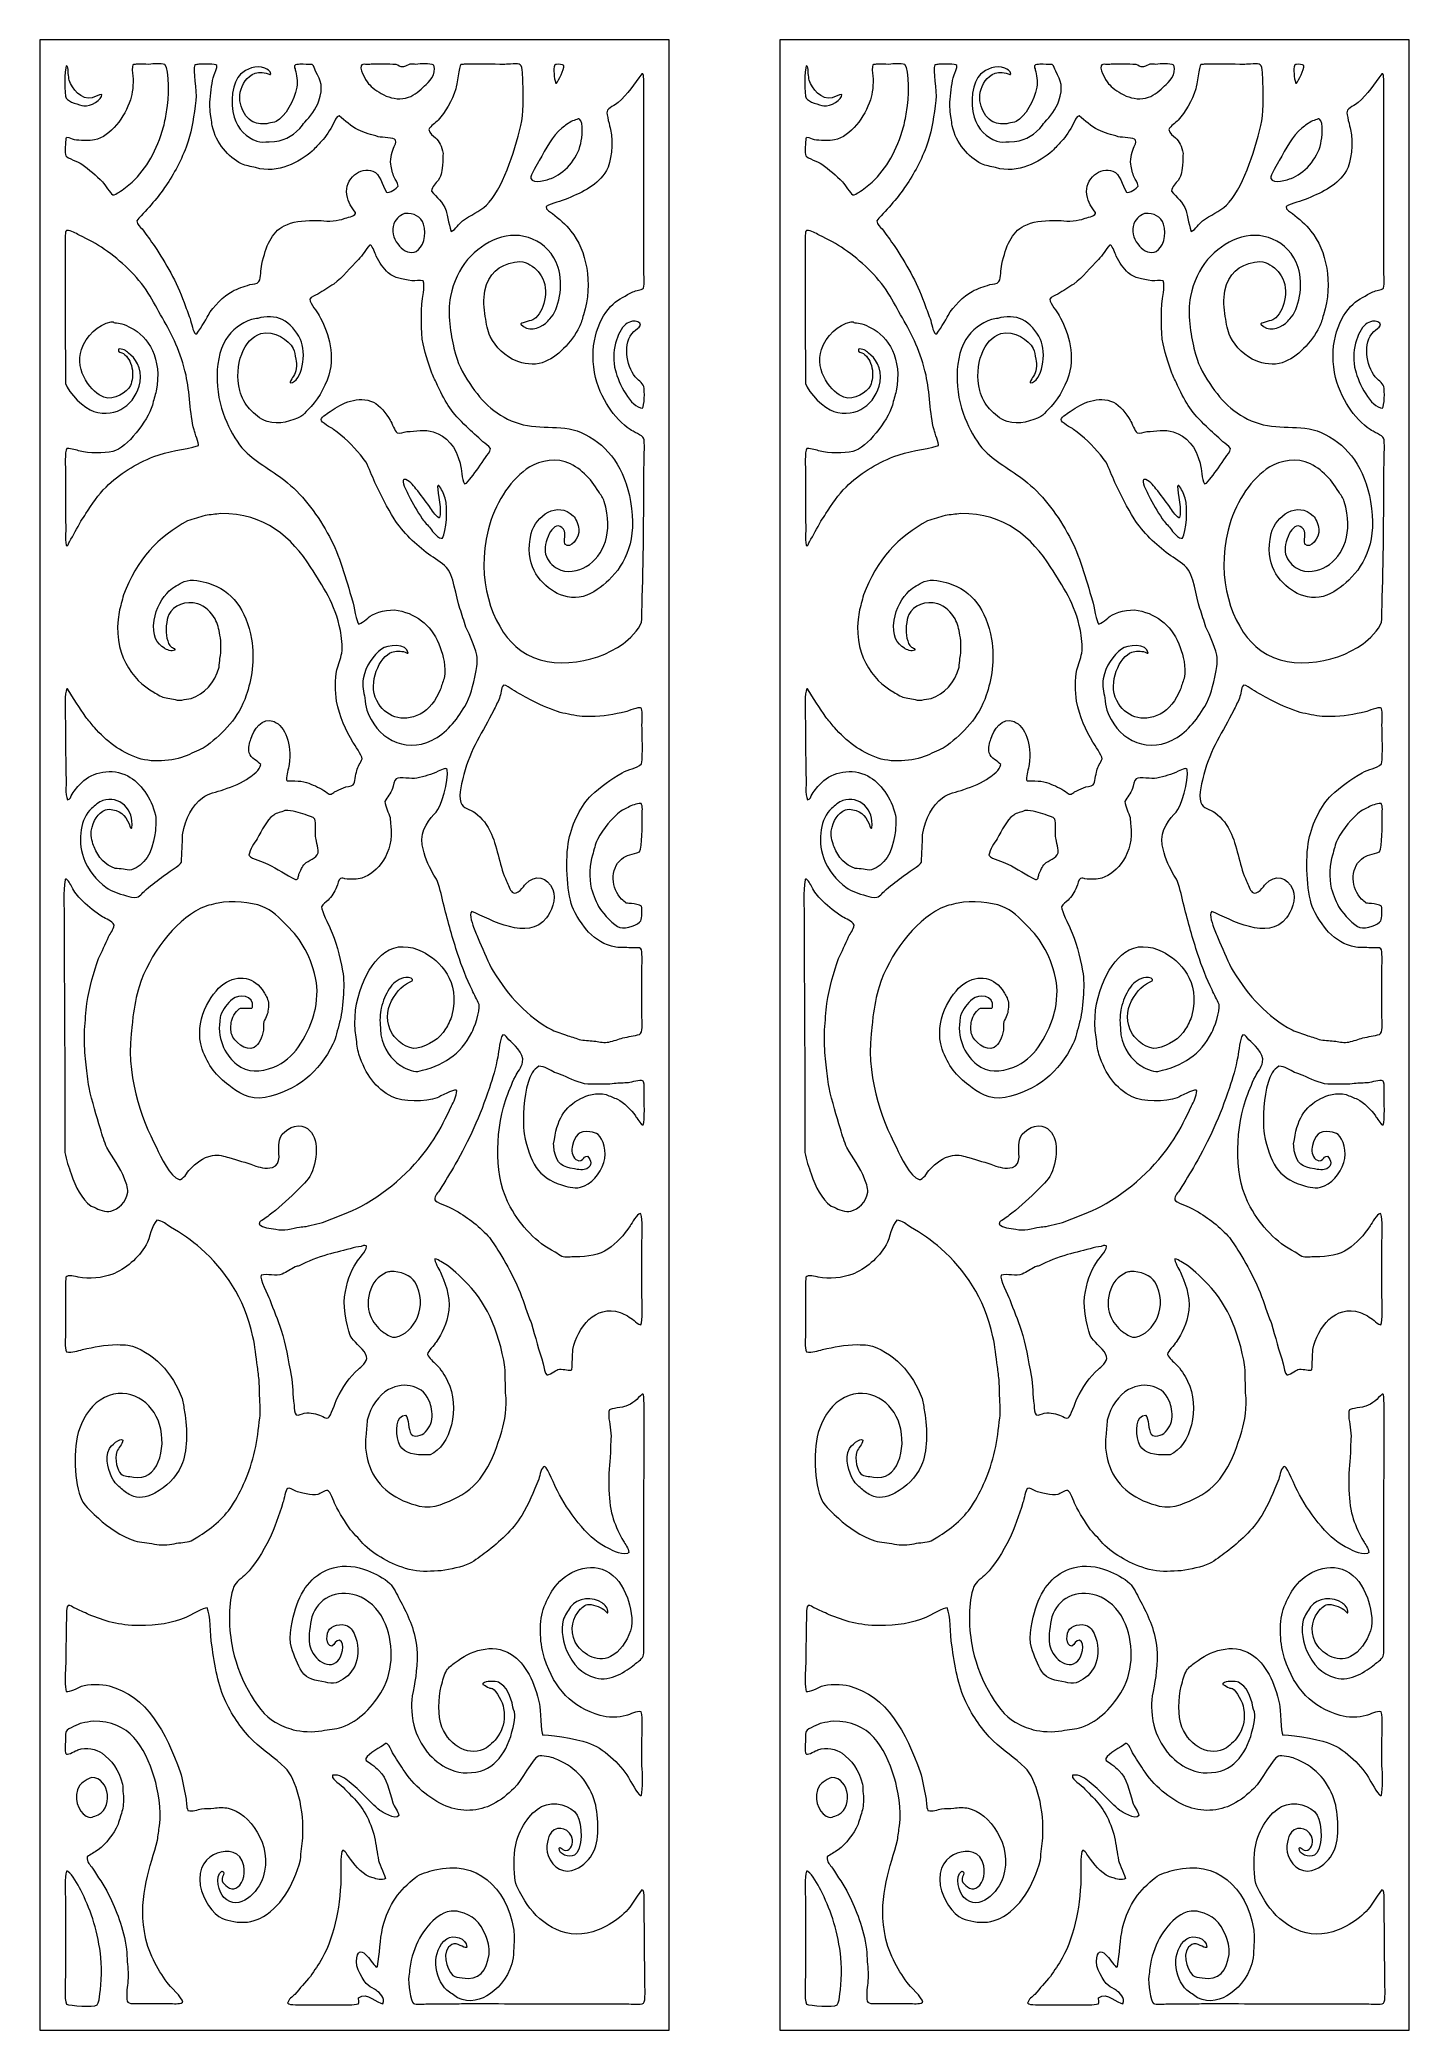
# Model space of a CAD drawing. Header units: centimetres. Extents: x -9 to 9.2, y -13.2 to 13.4.
import ezdxf

# ---------------------------------------------------------------- set-up
doc = ezdxf.new("R2010")
doc.units = ezdxf.units.CM
doc.header["$MEASUREMENT"] = 0
doc.layers.add('layer 1', color=7, linetype='Continuous')

msp = doc.modelspace()

# ---------------------------------------------------------------- linework, layer by layer
at = {"layer": 'layer 1', "color": 250, "lineweight": 9}
for points, knots in [([(-9.04413, 13.39309), (-9.04413, 13.39309), (-0.6396, 13.39309), (-0.6396, 13.39309), (-0.6396, 13.39309), (-0.6396, 13.39309), (-0.6396, -13.18251), (-0.6396, -13.18251), (-0.6396, -13.18251), (-0.6396, -13.18251), (-9.04413, -13.18251), (-9.04413, -13.18251), (-9.04413, -13.18251), (-9.04413, -13.18251), (-9.04413, 13.39309), (-9.04413, 13.39309)], [0, 0, 0, 0, 0.2, 0.2, 0.2, 0.2, 0.4, 0.4, 0.4, 0.4, 0.6, 0.6, 0.6, 0.6, 1, 1, 1, 1]), ([(-8.69049, 13.04666), (-8.6848, 13.04406), (-8.67912, 13.04136), (-8.67332, 13.0387), (-8.67332, 13.0387), (-8.66295, 12.98687), (-8.66525, 12.90357), (-8.64991, 12.85342), (-8.64991, 12.85342), (-8.615, 12.74024), (-8.49126, 12.58383), (-8.34382, 12.61784), (-8.34382, 12.61784), (-8.30477, 12.62687), (-8.25451, 12.66911), (-8.21749, 12.6628), (-8.21749, 12.6628), (-8.20539, 12.59454), (-8.37157, 12.49504), (-8.45506, 12.51188), (-8.45506, 12.51188), (-8.52097, 12.52519), (-8.65823, 12.56245), (-8.69049, 12.61255), (-8.69049, 12.61255), (-8.72073, 12.65945), (-8.71354, 12.99414), (-8.69049, 13.04666)], [0, 0, 0, 0, 0.125, 0.125, 0.125, 0.125, 0.25, 0.25, 0.25, 0.25, 0.375, 0.375, 0.375, 0.375, 0.5, 0.5, 0.5, 0.5, 0.625, 0.625, 0.625, 0.625, 0.75, 0.75, 0.75, 0.75, 1, 1, 1, 1]), ([(-7.75955, 13.06782), (-7.7018, 13.06702), (-7.64391, 13.06614), (-7.58619, 13.06519), (-7.58619, 13.06519), (-7.52629, 13.07613), (-7.43066, 13.07627), (-7.37429, 13.06262), (-7.37429, 13.06262), (-7.30773, 13.00092), (-7.31952, 12.57907), (-7.34654, 12.45897), (-7.34654, 12.45897), (-7.36367, 12.3825), (-7.37075, 12.30347), (-7.39144, 12.23126), (-7.39144, 12.23126), (-7.48075, 11.91959), (-7.61758, 11.67558), (-7.81086, 11.49273), (-7.81086, 11.49273), (-7.86732, 11.43936), (-7.92544, 11.3969), (-7.9928, 11.35503), (-7.9928, 11.35503), (-8.01066, 11.34397), (-8.04621, 11.31213), (-8.06993, 11.32327), (-8.06993, 11.32327), (-8.10596, 11.34223), (-8.17034, 11.45866), (-8.20686, 11.49536), (-8.20686, 11.49536), (-8.29498, 11.58339), (-8.38293, 11.65889), (-8.48505, 11.73362), (-8.48505, 11.73362), (-8.52341, 11.7616), (-8.67764, 11.81327), (-8.69481, 11.84485), (-8.69481, 11.84485), (-8.71254, 11.87758), (-8.70222, 12.03582), (-8.69481, 12.0778), (-8.69481, 12.0778), (-8.69125, 12.08132), (-8.6876, 12.08479), (-8.68401, 12.08829), (-8.68401, 12.08829), (-8.63964, 12.0877), (-8.61651, 12.06787), (-8.58129, 12.05922), (-8.58129, 12.05922), (-8.52533, 12.04533), (-8.37442, 12.04257), (-8.31168, 12.05659), (-8.31168, 12.05659), (-8.10019, 12.10391), (-7.90565, 12.36437), (-7.8345, 12.59131), (-7.8345, 12.59131), (-7.80739, 12.67744), (-7.79107, 12.79734), (-7.80239, 12.91173), (-7.80239, 12.91173), (-7.80633, 12.95188), (-7.8178, 13.04292), (-7.8002, 13.05727), (-7.8002, 13.05727), (-7.79036, 13.06535), (-7.77232, 13.06176), (-7.75955, 13.06782)], [0, 0, 0, 0, 0.05263158, 0.05263158, 0.05263158, 0.05263158, 0.10526316, 0.10526316, 0.10526316, 0.10526316, 0.15789474, 0.15789474, 0.15789474, 0.15789474, 0.21052632, 0.21052632, 0.21052632, 0.21052632, 0.26315789, 0.26315789, 0.26315789, 0.26315789, 0.31578947, 0.31578947, 0.31578947, 0.31578947, 0.36842105, 0.36842105, 0.36842105, 0.36842105, 0.42105263, 0.42105263, 0.42105263, 0.42105263, 0.47368421, 0.47368421, 0.47368421, 0.47368421, 0.52631579, 0.52631579, 0.52631579, 0.52631579, 0.57894737, 0.57894737, 0.57894737, 0.57894737, 0.63157895, 0.63157895, 0.63157895, 0.63157895, 0.68421053, 0.68421053, 0.68421053, 0.68421053, 0.73684211, 0.73684211, 0.73684211, 0.73684211, 0.78947368, 0.78947368, 0.78947368, 0.78947368, 0.84210526, 0.84210526, 0.84210526, 0.84210526, 0.89473684, 0.89473684, 0.89473684, 0.89473684, 1, 1, 1, 1]), ([(-6.9206, 13.06782), (-6.87356, 13.06898), (-6.68942, 13.07323), (-6.68091, 13.0493), (-6.68091, 13.0493), (-6.67191, 13.02408), (-6.71156, 12.94243), (-6.71727, 12.92489), (-6.71727, 12.92489), (-6.74929, 12.82636), (-6.75453, 12.71648), (-6.77078, 12.59668), (-6.77078, 12.59668), (-6.7825, 12.51048), (-6.76602, 12.41044), (-6.75369, 12.34516), (-6.75369, 12.34516), (-6.75009, 12.31157), (-6.7465, 12.27811), (-6.743, 12.24457), (-6.743, 12.24457), (-6.68543, 12.00719), (-6.52906, 11.83018), (-6.35136, 11.73883), (-6.35136, 11.73883), (-6.29542, 11.71011), (-6.22693, 11.70439), (-6.16304, 11.68593), (-6.16304, 11.68593), (-5.86288, 11.59934), (-5.57665, 11.7581), (-5.40533, 11.90828), (-5.40533, 11.90828), (-5.3647, 11.95152), (-5.32402, 11.99478), (-5.28336, 12.03802), (-5.28336, 12.03802), (-5.22361, 12.09764), (-5.1681, 12.19118), (-5.12509, 12.27099), (-5.12509, 12.27099), (-5.10618, 12.30597), (-5.08868, 12.37024), (-5.04797, 12.37687), (-5.04797, 12.37687), (-4.96654, 12.31331), (-4.88884, 12.24069), (-4.79336, 12.19162), (-4.79336, 12.19162), (-4.71108, 12.14942), (-4.61288, 12.12654), (-4.52366, 12.0989), (-4.52366, 12.0989), (-4.47091, 12.08258), (-4.31149, 12.09664), (-4.29252, 12.05131), (-4.29252, 12.05131), (-4.27789, 12.01792), (-4.30384, 11.99179), (-4.31177, 11.96921), (-4.31177, 11.96921), (-4.33247, 11.91042), (-4.3701, 11.82263), (-4.35667, 11.73089), (-4.35667, 11.73089), (-4.34718, 11.66603), (-4.33459, 11.60718), (-4.31177, 11.55884), (-4.31177, 11.55884), (-4.29499, 11.52339), (-4.26282, 11.48957), (-4.2604, 11.43976), (-4.2604, 11.43976), (-4.2762, 11.40536), (-4.37654, 11.34541), (-4.41662, 11.35769), (-4.41662, 11.35769), (-4.47421, 11.45806), (-4.49429, 11.59972), (-4.59852, 11.64089), (-4.59852, 11.64089), (-4.75791, 11.70387), (-4.9788, 11.54231), (-4.94317, 11.32584), (-4.94317, 11.32584), (-4.92565, 11.2204), (-4.87963, 11.15034), (-4.82753, 11.08759), (-4.82753, 11.08759), (-4.82826, 11.08239), (-4.82893, 11.07703), (-4.82967, 11.07179), (-4.82967, 11.07179), (-4.84604, 11.03749), (-4.94325, 11.02028), (-4.98168, 11.00555), (-4.98168, 11.00555), (-5.05438, 10.97772), (-5.19437, 10.96153), (-5.2877, 10.97907), (-5.2877, 10.97907), (-5.32188, 10.97907), (-5.35615, 10.97907), (-5.39042, 10.97907), (-5.39042, 10.97907), (-5.53675, 10.97907), (-5.67317, 10.96602), (-5.77987, 10.91025), (-5.77987, 10.91025), (-5.95642, 10.81818), (-6.02236, 10.63803), (-6.07958, 10.39665), (-6.07958, 10.39665), (-6.09799, 10.3187), (-6.08573, 10.22454), (-6.11809, 10.16639), (-6.11809, 10.16639), (-6.1402, 10.12646), (-6.19609, 10.13768), (-6.24001, 10.124), (-6.24001, 10.124), (-6.3193, 10.09935), (-6.40389, 10.0732), (-6.47546, 10.034), (-6.47546, 10.034), (-6.58819, 9.97225), (-6.72959, 9.83308), (-6.7965, 9.7136), (-6.7965, 9.7136), (-6.8255, 9.66192), (-6.92197, 9.48393), (-6.96124, 9.46213), (-6.96124, 9.46213), (-7.00631, 9.50751), (-7.01313, 9.6008), (-7.03828, 9.67128), (-7.03828, 9.67128), (-7.06471, 9.74273), (-7.09118, 9.8142), (-7.11752, 9.88571), (-7.11752, 9.88571), (-7.21714, 10.16488), (-7.36343, 10.41007), (-7.50911, 10.63497), (-7.50911, 10.63497), (-7.56545, 10.71263), (-7.62192, 10.79029), (-7.67819, 10.86792), (-7.67819, 10.86792), (-7.70064, 10.89569), (-7.74431, 10.92389), (-7.74671, 10.97383), (-7.74671, 10.97383), (-7.73328, 11.00613), (-7.71104, 11.02124), (-7.68889, 11.04259), (-7.68889, 11.04259), (-7.61972, 11.1212), (-7.55056, 11.19968), (-7.48133, 11.27827), (-7.48133, 11.27827), (-7.43493, 11.34181), (-7.38855, 11.40538), (-7.34224, 11.46887), (-7.34224, 11.46887), (-7.23385, 11.63968), (-7.13394, 11.82537), (-7.06187, 12.04072), (-7.06187, 12.04072), (-7.00783, 12.20204), (-6.98773, 12.38458), (-6.96124, 12.58338), (-6.96124, 12.58338), (-6.94363, 12.7157), (-7.00701, 12.98439), (-6.97412, 13.05727), (-6.97412, 13.05727), (-6.9563, 13.06086), (-6.9384, 13.06437), (-6.9206, 13.06782)], [0, 0, 0, 0, 0.02173913, 0.02173913, 0.02173913, 0.02173913, 0.04347826, 0.04347826, 0.04347826, 0.04347826, 0.06521739, 0.06521739, 0.06521739, 0.06521739, 0.08695652, 0.08695652, 0.08695652, 0.08695652, 0.10869565, 0.10869565, 0.10869565, 0.10869565, 0.13043478, 0.13043478, 0.13043478, 0.13043478, 0.15217391, 0.15217391, 0.15217391, 0.15217391, 0.17391304, 0.17391304, 0.17391304, 0.17391304, 0.19565217, 0.19565217, 0.19565217, 0.19565217, 0.2173913, 0.2173913, 0.2173913, 0.2173913, 0.23913043, 0.23913043, 0.23913043, 0.23913043, 0.26086957, 0.26086957, 0.26086957, 0.26086957, 0.2826087, 0.2826087, 0.2826087, 0.2826087, 0.30434783, 0.30434783, 0.30434783, 0.30434783, 0.32608696, 0.32608696, 0.32608696, 0.32608696, 0.34782609, 0.34782609, 0.34782609, 0.34782609, 0.36956522, 0.36956522, 0.36956522, 0.36956522, 0.39130435, 0.39130435, 0.39130435, 0.39130435, 0.41304348, 0.41304348, 0.41304348, 0.41304348, 0.43478261, 0.43478261, 0.43478261, 0.43478261, 0.45652174, 0.45652174, 0.45652174, 0.45652174, 0.47826087, 0.47826087, 0.47826087, 0.47826087, 0.5, 0.5, 0.5, 0.5, 0.52173913, 0.52173913, 0.52173913, 0.52173913, 0.54347826, 0.54347826, 0.54347826, 0.54347826, 0.56521739, 0.56521739, 0.56521739, 0.56521739, 0.58695652, 0.58695652, 0.58695652, 0.58695652, 0.60869565, 0.60869565, 0.60869565, 0.60869565, 0.63043478, 0.63043478, 0.63043478, 0.63043478, 0.65217391, 0.65217391, 0.65217391, 0.65217391, 0.67391304, 0.67391304, 0.67391304, 0.67391304, 0.69565217, 0.69565217, 0.69565217, 0.69565217, 0.7173913, 0.7173913, 0.7173913, 0.7173913, 0.73913043, 0.73913043, 0.73913043, 0.73913043, 0.76086957, 0.76086957, 0.76086957, 0.76086957, 0.7826087, 0.7826087, 0.7826087, 0.7826087, 0.80434783, 0.80434783, 0.80434783, 0.80434783, 0.82608696, 0.82608696, 0.82608696, 0.82608696, 0.84782609, 0.84782609, 0.84782609, 0.84782609, 0.86956522, 0.86956522, 0.86956522, 0.86956522, 0.89130435, 0.89130435, 0.89130435, 0.89130435, 0.91304348, 0.91304348, 0.91304348, 0.91304348, 0.93478261, 0.93478261, 0.93478261, 0.93478261, 0.95652174, 0.95652174, 0.95652174, 0.95652174, 1, 1, 1, 1]), ([(-5.57019, 13.06782), (-5.51529, 13.06614), (-5.46033, 13.06437), (-5.40533, 13.06262), (-5.40533, 13.06262), (-5.37836, 13.04896), (-5.37542, 13.00386), (-5.36042, 12.97518), (-5.36042, 12.97518), (-5.29119, 12.84265), (-5.25386, 12.75944), (-5.31761, 12.57815), (-5.31761, 12.57815), (-5.35576, 12.4699), (-5.43252, 12.36471), (-5.50381, 12.29481), (-5.50381, 12.29481), (-5.52661, 12.26657), (-5.54951, 12.23835), (-5.57233, 12.21019), (-5.57233, 12.21019), (-5.68976, 12.09497), (-5.77466, 12.03813), (-5.98324, 12.03016), (-5.98324, 12.03016), (-6.0355, 12.02812), (-6.0988, 12.0243), (-6.14584, 12.04072), (-6.14584, 12.04072), (-6.28744, 12.09017), (-6.39562, 12.19713), (-6.44757, 12.35837), (-6.44757, 12.35837), (-6.51025, 12.55228), (-6.47054, 12.83595), (-6.36413, 12.93281), (-6.36413, 12.93281), (-6.29087, 12.99965), (-6.15122, 13.06904), (-6.03883, 13.01228), (-6.03883, 13.01228), (-6.00927, 12.99732), (-5.964, 12.98198), (-5.95966, 12.93819), (-5.95966, 12.93819), (-5.96106, 12.93557), (-5.96255, 12.93281), (-5.96392, 12.93017), (-5.96392, 12.93017), (-5.96606, 12.92937), (-5.96826, 12.9284), (-5.97041, 12.92762), (-5.97041, 12.92762), (-5.98682, 12.93459), (-6.00324, 12.9417), (-6.01962, 12.9487), (-6.01962, 12.9487), (-6.168, 12.98998), (-6.26835, 12.90255), (-6.32349, 12.80836), (-6.32349, 12.80836), (-6.43894, 12.61135), (-6.33619, 12.36799), (-6.19726, 12.29743), (-6.19726, 12.29743), (-6.13749, 12.26722), (-6.05477, 12.26114), (-5.98752, 12.27892), (-5.98752, 12.27892), (-5.95243, 12.28832), (-5.91841, 12.28736), (-5.88909, 12.30276), (-5.88909, 12.30276), (-5.76483, 12.36786), (-5.64664, 12.57693), (-5.61299, 12.76074), (-5.61299, 12.76074), (-5.59853, 12.83976), (-5.61798, 12.9268), (-5.63218, 12.9911), (-5.63218, 12.9911), (-5.63603, 13.00812), (-5.64829, 13.02622), (-5.64294, 13.04666), (-5.64294, 13.04666), (-5.63107, 13.0744), (-5.5954, 13.05678), (-5.57019, 13.06782)], [0, 0, 0, 0, 0.04347826, 0.04347826, 0.04347826, 0.04347826, 0.08695652, 0.08695652, 0.08695652, 0.08695652, 0.13043478, 0.13043478, 0.13043478, 0.13043478, 0.17391304, 0.17391304, 0.17391304, 0.17391304, 0.2173913, 0.2173913, 0.2173913, 0.2173913, 0.26086957, 0.26086957, 0.26086957, 0.26086957, 0.30434783, 0.30434783, 0.30434783, 0.30434783, 0.34782609, 0.34782609, 0.34782609, 0.34782609, 0.39130435, 0.39130435, 0.39130435, 0.39130435, 0.43478261, 0.43478261, 0.43478261, 0.43478261, 0.47826087, 0.47826087, 0.47826087, 0.47826087, 0.52173913, 0.52173913, 0.52173913, 0.52173913, 0.56521739, 0.56521739, 0.56521739, 0.56521739, 0.60869565, 0.60869565, 0.60869565, 0.60869565, 0.65217391, 0.65217391, 0.65217391, 0.65217391, 0.69565217, 0.69565217, 0.69565217, 0.69565217, 0.73913043, 0.73913043, 0.73913043, 0.73913043, 0.7826087, 0.7826087, 0.7826087, 0.7826087, 0.82608696, 0.82608696, 0.82608696, 0.82608696, 0.86956522, 0.86956522, 0.86956522, 0.86956522, 0.91304348, 0.91304348, 0.91304348, 0.91304348, 1, 1, 1, 1]), ([(-4.61994, 13.06782), (-4.50867, 13.06702), (-4.39741, 13.06614), (-4.28604, 13.06519), (-4.28604, 13.06519), (-4.25367, 13.05715), (-4.23905, 13.02366), (-4.18764, 13.03348), (-4.18764, 13.03348), (-4.14995, 13.04058), (-4.13156, 13.06083), (-4.10198, 13.06782), (-4.10198, 13.06782), (-4.07565, 13.06702), (-4.04927, 13.06614), (-4.02287, 13.06519), (-4.02287, 13.06519), (-3.95983, 13.07601), (-3.83793, 13.07953), (-3.78315, 13.05467), (-3.78315, 13.05467), (-3.73682, 12.93239), (-3.85648, 12.82394), (-3.90508, 12.77668), (-3.90508, 12.77668), (-3.96544, 12.71797), (-4.03785, 12.65446), (-4.12134, 12.62569), (-4.12134, 12.62569), (-4.32566, 12.55543), (-4.53588, 12.68678), (-4.63917, 12.78985), (-4.63917, 12.78985), (-4.66767, 12.81829), (-4.77409, 12.97646), (-4.75265, 13.04406), (-4.75265, 13.04406), (-4.73423, 13.08771), (-4.65962, 13.04986), (-4.61994, 13.06782)], [0, 0, 0, 0, 0.09090909, 0.09090909, 0.09090909, 0.09090909, 0.18181818, 0.18181818, 0.18181818, 0.18181818, 0.27272727, 0.27272727, 0.27272727, 0.27272727, 0.36363636, 0.36363636, 0.36363636, 0.36363636, 0.45454545, 0.45454545, 0.45454545, 0.45454545, 0.54545455, 0.54545455, 0.54545455, 0.54545455, 0.63636364, 0.63636364, 0.63636364, 0.63636364, 0.72727273, 0.72727273, 0.72727273, 0.72727273, 0.81818182, 0.81818182, 0.81818182, 0.81818182, 1, 1, 1, 1]), ([(-3.3615, 13.06782), (-3.18539, 13.06702), (-3.00918, 13.06614), (-2.83291, 13.06519), (-2.83291, 13.06519), (-2.79106, 13.06539), (-2.65436, 13.08318), (-2.6275, 13.05991), (-2.6275, 13.05991), (-2.59469, 13.03159), (-2.59579, 12.89675), (-2.59323, 12.8243), (-2.59323, 12.8243), (-2.58654, 12.6341), (-2.58521, 12.40675), (-2.62109, 12.24979), (-2.62109, 12.24979), (-2.70514, 11.88197), (-2.87137, 11.39118), (-3.08123, 11.18552), (-3.08123, 11.18552), (-3.17167, 11.09688), (-3.29676, 11.05397), (-3.39799, 10.97639), (-3.39799, 10.97639), (-3.44992, 10.93656), (-3.48948, 10.8619), (-3.54988, 10.83346), (-3.54988, 10.83346), (-3.56639, 10.85041), (-3.6034, 11.0686), (-3.61839, 11.11145), (-3.61839, 11.11145), (-3.65973, 11.23008), (-3.74546, 11.28817), (-3.81306, 11.37352), (-3.81306, 11.37352), (-3.81163, 11.43547), (-3.75002, 11.47683), (-3.72534, 11.51648), (-3.72534, 11.51648), (-3.67067, 11.60459), (-3.68104, 11.62949), (-3.66333, 11.76274), (-3.66333, 11.76274), (-3.66184, 11.80064), (-3.66042, 11.83866), (-3.65907, 11.87653), (-3.65907, 11.87653), (-3.67376, 11.97072), (-3.71048, 12.03723), (-3.7618, 12.08572), (-3.7618, 12.08572), (-3.79102, 12.11331), (-3.84446, 12.13887), (-3.84952, 12.19427), (-3.84952, 12.19427), (-3.82467, 12.24641), (-3.75989, 12.28158), (-3.72317, 12.32124), (-3.72317, 12.32124), (-3.62539, 12.42749), (-3.5423, 12.57616), (-3.49002, 12.73694), (-3.49002, 12.73694), (-3.47351, 12.78757), (-3.44717, 13.04613), (-3.42143, 13.06262), (-3.42143, 13.06262), (-3.40154, 13.06437), (-3.38158, 13.06614), (-3.3615, 13.06782)], [0, 0, 0, 0, 0.05263158, 0.05263158, 0.05263158, 0.05263158, 0.10526316, 0.10526316, 0.10526316, 0.10526316, 0.15789474, 0.15789474, 0.15789474, 0.15789474, 0.21052632, 0.21052632, 0.21052632, 0.21052632, 0.26315789, 0.26315789, 0.26315789, 0.26315789, 0.31578947, 0.31578947, 0.31578947, 0.31578947, 0.36842105, 0.36842105, 0.36842105, 0.36842105, 0.42105263, 0.42105263, 0.42105263, 0.42105263, 0.47368421, 0.47368421, 0.47368421, 0.47368421, 0.52631579, 0.52631579, 0.52631579, 0.52631579, 0.57894737, 0.57894737, 0.57894737, 0.57894737, 0.63157895, 0.63157895, 0.63157895, 0.63157895, 0.68421053, 0.68421053, 0.68421053, 0.68421053, 0.73684211, 0.73684211, 0.73684211, 0.73684211, 0.78947368, 0.78947368, 0.78947368, 0.78947368, 0.84210526, 0.84210526, 0.84210526, 0.84210526, 0.89473684, 0.89473684, 0.89473684, 0.89473684, 1, 1, 1, 1]), ([(-2.1459, 13.06519), (-2.10986, 13.06637), (-2.06772, 13.06807), (-2.04533, 13.05201), (-2.04533, 13.05201), (-2.03821, 13.00167), (-2.11867, 12.84544), (-2.14379, 12.81632), (-2.14379, 12.81632), (-2.14732, 12.81632), (-2.15097, 12.81632), (-2.15452, 12.81632), (-2.15452, 12.81632), (-2.15592, 12.81811), (-2.15741, 12.81987), (-2.15885, 12.82172), (-2.15885, 12.82172), (-2.17142, 12.87556), (-2.1938, 13.00514), (-2.16739, 13.05727), (-2.16739, 13.05727), (-2.1602, 13.05991), (-2.1531, 13.06262), (-2.1459, 13.06519)], [0, 0, 0, 0, 0.14285714, 0.14285714, 0.14285714, 0.14285714, 0.28571429, 0.28571429, 0.28571429, 0.28571429, 0.42857143, 0.42857143, 0.42857143, 0.42857143, 0.57142857, 0.57142857, 0.57142857, 0.57142857, 0.71428571, 0.71428571, 0.71428571, 0.71428571, 1, 1, 1, 1]), ([(-1.00312, 12.93819), (-0.99879, 12.93819), (-0.9946, 12.93819), (-0.9903, 12.93819), (-0.9903, 12.93819), (-0.9715, 12.88596), (-0.98399, 12.81168), (-0.97747, 12.74221), (-0.97747, 12.74221), (-0.97747, 12.5525), (-0.97747, 12.36276), (-0.97747, 12.17306), (-0.97747, 12.17306), (-0.97747, 11.73096), (-0.97747, 11.28884), (-0.97747, 10.8468), (-0.97747, 10.8468), (-0.97747, 10.67116), (-0.97747, 10.49552), (-0.97747, 10.31992), (-0.97747, 10.31992), (-0.97747, 10.2428), (-0.96865, 10.14384), (-0.98175, 10.07634), (-0.98175, 10.07634), (-1.02044, 10.04574), (-1.07807, 10.0501), (-1.12515, 10.02598), (-1.12515, 10.02598), (-1.21852, 9.97833), (-1.31283, 9.93433), (-1.38838, 9.86451), (-1.38838, 9.86451), (-1.57111, 9.69554), (-1.71084, 9.35418), (-1.63655, 8.95116), (-1.63655, 8.95116), (-1.6031, 8.76895), (-1.52707, 8.61456), (-1.44619, 8.48787), (-1.44619, 8.48787), (-1.37844, 8.38197), (-1.26033, 8.25393), (-1.16152, 8.18873), (-1.16152, 8.18873), (-1.12717, 8.16607), (-0.9956, 8.1083), (-0.98175, 8.0749), (-0.98175, 8.0749), (-0.9627, 8.02771), (-0.97531, 7.83066), (-0.97531, 7.75725), (-0.97531, 7.75725), (-0.98029, 7.15247), (-0.98015, 6.5535), (-0.99879, 5.94902), (-0.99879, 5.94902), (-1.00166, 5.83871), (-1.00456, 5.72841), (-1.00739, 5.61811), (-1.00739, 5.61811), (-1.04434, 5.51166), (-1.17444, 5.38888), (-1.25566, 5.3296), (-1.25566, 5.3296), (-1.64525, 5.04515), (-2.31454, 4.95487), (-2.68953, 5.29247), (-2.68953, 5.29247), (-3.00478, 5.57634), (-3.22327, 6.19429), (-3.05762, 6.84648), (-3.05762, 6.84648), (-2.96741, 7.20166), (-2.78293, 7.4808), (-2.54824, 7.65923), (-2.54824, 7.65923), (-2.43754, 7.74345), (-2.20994, 7.82224), (-2.03042, 7.75985), (-2.03042, 7.75985), (-1.833, 7.69137), (-1.68914, 7.53563), (-1.57883, 7.35744), (-1.57883, 7.35744), (-1.55455, 7.3182), (-1.52074, 7.2779), (-1.50602, 7.22782), (-1.50602, 7.22782), (-1.38548, 6.81671), (-1.50762, 6.50544), (-1.74788, 6.3594), (-1.74788, 6.3594), (-1.8515, 6.29633), (-2.01218, 6.26735), (-2.13303, 6.33289), (-2.13303, 6.33289), (-2.19843, 6.36838), (-2.26564, 6.43931), (-2.28934, 6.52624), (-2.28934, 6.52624), (-2.32775, 6.66683), (-2.19762, 6.98716), (-2.0732, 6.88093), (-2.0732, 6.88093), (-1.99802, 6.81671), (-2.05306, 6.75847), (-2.03471, 6.65853), (-2.03471, 6.65853), (-1.95685, 6.58305), (-1.83584, 6.74209), (-1.84637, 6.85715), (-1.84637, 6.85715), (-1.85287, 6.92787), (-1.887, 7.0015), (-1.92334, 7.03718), (-1.92334, 7.03718), (-2.12898, 7.23826), (-2.42115, 7.04172), (-2.48197, 6.8015), (-2.48197, 6.8015), (-2.58517, 6.39404), (-2.38246, 6.15316), (-2.17167, 6.02321), (-2.17167, 6.02321), (-2.07739, 5.96503), (-1.9249, 5.9223), (-1.78851, 5.96235), (-1.78851, 5.96235), (-1.64951, 6.0031), (-1.54284, 6.08732), (-1.44619, 6.17945), (-1.44619, 6.17945), (-1.21979, 6.39482), (-1.06478, 6.72313), (-1.1551, 7.22782), (-1.1551, 7.22782), (-1.23579, 7.67895), (-1.44747, 7.96099), (-1.76074, 8.12518), (-1.76074, 8.12518), (-2.04363, 8.27355), (-2.35248, 8.17779), (-2.6424, 8.26822), (-2.6424, 8.26822), (-2.93354, 8.35894), (-3.13964, 8.55323), (-3.30165, 8.80297), (-3.30165, 8.80297), (-3.41074, 8.97126), (-3.45976, 9.05316), (-3.51347, 9.27414), (-3.51347, 9.27414), (-3.55756, 9.45548), (-3.60657, 9.73324), (-3.56056, 9.96782), (-3.56056, 9.96782), (-3.48321, 10.36294), (-3.23522, 10.62371), (-2.93354, 10.74084), (-2.93354, 10.74084), (-2.63634, 10.85612), (-2.24592, 10.73229), (-2.12241, 10.35436), (-2.12241, 10.35436), (-2.04547, 10.11895), (-2.11302, 9.7889), (-2.23366, 9.66861), (-2.23366, 9.66861), (-2.25219, 9.64747), (-2.27075, 9.62625), (-2.28934, 9.60505), (-2.28934, 9.60505), (-2.37652, 9.53878), (-2.53362, 9.48725), (-2.61895, 9.59713), (-2.61895, 9.59713), (-2.61895, 9.59806), (-2.61895, 9.59888), (-2.61895, 9.59981), (-2.61895, 9.59981), (-2.5984, 9.62223), (-2.48037, 9.64083), (-2.44561, 9.66343), (-2.44561, 9.66343), (-2.31082, 9.75066), (-2.23287, 10.05061), (-2.34711, 10.24052), (-2.34711, 10.24052), (-2.39514, 10.32023), (-2.47608, 10.38788), (-2.56111, 10.42044), (-2.56111, 10.42044), (-2.59751, 10.43447), (-2.66572, 10.43435), (-2.70671, 10.42579), (-2.70671, 10.42579), (-2.91132, 10.38306), (-3.05254, 10.27605), (-3.10045, 10.04196), (-3.10045, 10.04196), (-3.12277, 9.93281), (-3.11393, 9.8037), (-3.09614, 9.70042), (-3.09614, 9.70042), (-3.07898, 9.60009), (-3.06711, 9.50949), (-3.02986, 9.43303), (-3.02986, 9.43303), (-2.95864, 9.28716), (-2.82548, 9.16183), (-2.68308, 9.1047), (-2.68308, 9.1047), (-2.5965, 9.06995), (-2.44367, 9.04273), (-2.33425, 9.08089), (-2.33425, 9.08089), (-2.13247, 9.15138), (-1.93972, 9.35966), (-1.83995, 9.55748), (-1.83995, 9.55748), (-1.81526, 9.6063), (-1.80184, 9.66218), (-1.78423, 9.71896), (-1.78423, 9.71896), (-1.6511, 10.14918), (-1.74611, 10.58605), (-1.95117, 10.83882), (-1.95117, 10.83882), (-2.02496, 10.92964), (-2.11062, 11.00162), (-2.19949, 11.07439), (-2.19949, 11.07439), (-2.22523, 11.09547), (-2.2886, 11.11808), (-2.28289, 11.16699), (-2.28289, 11.16699), (-2.19706, 11.2162), (-2.09007, 11.23332), (-1.99192, 11.27558), (-1.99192, 11.27558), (-1.78747, 11.36374), (-1.59374, 11.44922), (-1.47827, 11.64624), (-1.47827, 11.64624), (-1.41271, 11.75793), (-1.38476, 12.01196), (-1.42255, 12.19683), (-1.42255, 12.19683), (-1.43047, 12.23537), (-1.47908, 12.39892), (-1.46962, 12.43776), (-1.46962, 12.43776), (-1.45983, 12.47839), (-1.35318, 12.52751), (-1.32196, 12.55421), (-1.32196, 12.55421), (-1.18878, 12.66862), (-1.11378, 12.80259), (-1.00312, 12.93819)], [0, 0, 0, 0, 0.01515152, 0.01515152, 0.01515152, 0.01515152, 0.03030303, 0.03030303, 0.03030303, 0.03030303, 0.04545455, 0.04545455, 0.04545455, 0.04545455, 0.06060606, 0.06060606, 0.06060606, 0.06060606, 0.07575758, 0.07575758, 0.07575758, 0.07575758, 0.09090909, 0.09090909, 0.09090909, 0.09090909, 0.10606061, 0.10606061, 0.10606061, 0.10606061, 0.12121212, 0.12121212, 0.12121212, 0.12121212, 0.13636364, 0.13636364, 0.13636364, 0.13636364, 0.15151515, 0.15151515, 0.15151515, 0.15151515, 0.16666667, 0.16666667, 0.16666667, 0.16666667, 0.18181818, 0.18181818, 0.18181818, 0.18181818, 0.1969697, 0.1969697, 0.1969697, 0.1969697, 0.21212121, 0.21212121, 0.21212121, 0.21212121, 0.22727273, 0.22727273, 0.22727273, 0.22727273, 0.24242424, 0.24242424, 0.24242424, 0.24242424, 0.25757576, 0.25757576, 0.25757576, 0.25757576, 0.27272727, 0.27272727, 0.27272727, 0.27272727, 0.28787879, 0.28787879, 0.28787879, 0.28787879, 0.3030303, 0.3030303, 0.3030303, 0.3030303, 0.31818182, 0.31818182, 0.31818182, 0.31818182, 0.33333333, 0.33333333, 0.33333333, 0.33333333, 0.34848485, 0.34848485, 0.34848485, 0.34848485, 0.36363636, 0.36363636, 0.36363636, 0.36363636, 0.37878788, 0.37878788, 0.37878788, 0.37878788, 0.39393939, 0.39393939, 0.39393939, 0.39393939, 0.40909091, 0.40909091, 0.40909091, 0.40909091, 0.42424242, 0.42424242, 0.42424242, 0.42424242, 0.43939394, 0.43939394, 0.43939394, 0.43939394, 0.45454545, 0.45454545, 0.45454545, 0.45454545, 0.46969697, 0.46969697, 0.46969697, 0.46969697, 0.48484848, 0.48484848, 0.48484848, 0.48484848, 0.5, 0.5, 0.5, 0.5, 0.51515152, 0.51515152, 0.51515152, 0.51515152, 0.53030303, 0.53030303, 0.53030303, 0.53030303, 0.54545455, 0.54545455, 0.54545455, 0.54545455, 0.56060606, 0.56060606, 0.56060606, 0.56060606, 0.57575758, 0.57575758, 0.57575758, 0.57575758, 0.59090909, 0.59090909, 0.59090909, 0.59090909, 0.60606061, 0.60606061, 0.60606061, 0.60606061, 0.62121212, 0.62121212, 0.62121212, 0.62121212, 0.63636364, 0.63636364, 0.63636364, 0.63636364, 0.65151515, 0.65151515, 0.65151515, 0.65151515, 0.66666667, 0.66666667, 0.66666667, 0.66666667, 0.68181818, 0.68181818, 0.68181818, 0.68181818, 0.6969697, 0.6969697, 0.6969697, 0.6969697, 0.71212121, 0.71212121, 0.71212121, 0.71212121, 0.72727273, 0.72727273, 0.72727273, 0.72727273, 0.74242424, 0.74242424, 0.74242424, 0.74242424, 0.75757576, 0.75757576, 0.75757576, 0.75757576, 0.77272727, 0.77272727, 0.77272727, 0.77272727, 0.78787879, 0.78787879, 0.78787879, 0.78787879, 0.8030303, 0.8030303, 0.8030303, 0.8030303, 0.81818182, 0.81818182, 0.81818182, 0.81818182, 0.83333333, 0.83333333, 0.83333333, 0.83333333, 0.84848485, 0.84848485, 0.84848485, 0.84848485, 0.86363636, 0.86363636, 0.86363636, 0.86363636, 0.87878788, 0.87878788, 0.87878788, 0.87878788, 0.89393939, 0.89393939, 0.89393939, 0.89393939, 0.90909091, 0.90909091, 0.90909091, 0.90909091, 0.92424242, 0.92424242, 0.92424242, 0.92424242, 0.93939394, 0.93939394, 0.93939394, 0.93939394, 0.95454545, 0.95454545, 0.95454545, 0.95454545, 0.96969697, 0.96969697, 0.96969697, 0.96969697, 1, 1, 1, 1]), ([(-1.85706, 12.33721), (-1.85062, 12.33627), (-1.84421, 12.33544), (-1.83779, 12.33458), (-1.83779, 12.33458), (-1.77787, 12.29423), (-1.80515, 12.08204), (-1.82063, 12.0089), (-1.82063, 12.0089), (-1.86587, 11.79592), (-2.04763, 11.60688), (-2.21444, 11.54295), (-2.21444, 11.54295), (-2.25695, 11.52668), (-2.45804, 11.46351), (-2.48838, 11.54037), (-2.48838, 11.54037), (-2.49491, 11.5832), (-2.39655, 11.74357), (-2.37489, 11.78127), (-2.37489, 11.78127), (-2.28553, 11.93737), (-2.20054, 12.10736), (-2.0732, 12.21534), (-2.0732, 12.21534), (-2.03042, 12.25168), (-1.97963, 12.28637), (-1.92985, 12.31078), (-1.92985, 12.31078), (-1.90444, 12.32312), (-1.87748, 12.32118), (-1.85706, 12.33721)], [0, 0, 0, 0, 0.11111111, 0.11111111, 0.11111111, 0.11111111, 0.22222222, 0.22222222, 0.22222222, 0.22222222, 0.33333333, 0.33333333, 0.33333333, 0.33333333, 0.44444444, 0.44444444, 0.44444444, 0.44444444, 0.55555556, 0.55555556, 0.55555556, 0.55555556, 0.66666667, 0.66666667, 0.66666667, 0.66666667, 0.77777778, 0.77777778, 0.77777778, 0.77777778, 1, 1, 1, 1]), ([(-4.1727, 11.07439), (-4.04567, 11.0774), (-3.95547, 11.03809), (-3.92008, 10.93138), (-3.92008, 10.93138), (-3.87227, 10.78694), (-3.92952, 10.61282), (-4.0186, 10.56878), (-4.0186, 10.56878), (-4.16686, 10.49531), (-4.36554, 10.72018), (-4.3246, 10.90236), (-4.3246, 10.90236), (-4.30201, 11.00275), (-4.24761, 11.03586), (-4.1727, 11.07439)], [0, 0, 0, 0, 0.2, 0.2, 0.2, 0.2, 0.4, 0.4, 0.4, 0.4, 0.6, 0.6, 0.6, 0.6, 1, 1, 1, 1]), ([(-8.68616, 10.8468), (-8.61599, 10.84902), (-8.56797, 10.81062), (-8.51717, 10.78584), (-8.51717, 10.78584), (-8.39454, 10.72609), (-8.28436, 10.6707), (-8.17897, 10.59527), (-8.17897, 10.59527), (-7.9608, 10.4388), (-7.74798, 10.24817), (-7.59688, 10.01014), (-7.59688, 10.01014), (-7.52924, 9.90359), (-7.47154, 9.79019), (-7.40636, 9.67917), (-7.40636, 9.67917), (-7.27224, 9.45079), (-7.16331, 9.22541), (-7.09179, 8.91409), (-7.09179, 8.91409), (-7.04264, 8.70013), (-7.03967, 8.39326), (-6.98489, 8.18611), (-6.98489, 8.18611), (-6.97371, 8.1442), (-6.91542, 7.99965), (-6.92705, 7.97428), (-6.92705, 7.97428), (-7.12743, 7.91841), (-7.33513, 7.9014), (-7.51987, 7.82878), (-7.51987, 7.82878), (-7.76659, 7.73155), (-7.9783, 7.59822), (-8.15976, 7.42097), (-8.15976, 7.42097), (-8.25986, 7.32328), (-8.34948, 7.19213), (-8.42727, 7.0663), (-8.42727, 7.0663), (-8.45012, 7.0327), (-8.4729, 6.99915), (-8.49573, 6.96567), (-8.49573, 6.96567), (-8.54512, 6.87135), (-8.5966, 6.78072), (-8.64772, 6.69037), (-8.64772, 6.69037), (-8.65856, 6.6712), (-8.66115, 6.64966), (-8.67764, 6.63734), (-8.67764, 6.63734), (-8.67976, 6.63734), (-8.68191, 6.63734), (-8.68401, 6.63734), (-8.68401, 6.63734), (-8.68696, 6.64001), (-8.68974, 6.64268), (-8.69267, 6.64538), (-8.69267, 6.64538), (-8.70918, 6.73615), (-8.6902, 6.85395), (-8.70123, 6.95243), (-8.70123, 6.95243), (-8.70123, 7.16774), (-8.70123, 7.38312), (-8.70123, 7.59836), (-8.70123, 7.59836), (-8.70123, 7.68585), (-8.71567, 7.89464), (-8.68191, 7.93722), (-8.68191, 7.93722), (-8.61422, 7.93736), (-8.56071, 7.91427), (-8.5064, 7.90025), (-8.5064, 7.90025), (-8.39584, 7.87154), (-8.18268, 7.86991), (-8.06993, 7.89754), (-8.06993, 7.89754), (-7.87196, 7.94595), (-7.61189, 8.299), (-7.54125, 8.51436), (-7.54125, 8.51436), (-7.52418, 8.57794), (-7.50696, 8.64148), (-7.48984, 8.70501), (-7.48984, 8.70501), (-7.40633, 9.13372), (-7.59413, 9.43604), (-7.82801, 9.54687), (-7.82801, 9.54687), (-7.86442, 9.56405), (-7.90717, 9.58976), (-7.94784, 9.60249), (-7.94784, 9.60249), (-7.97924, 9.60693), (-8.01069, 9.6112), (-8.04201, 9.61564), (-8.04201, 9.61564), (-8.0572, 9.61953), (-8.07355, 9.6338), (-8.09335, 9.62896), (-8.09335, 9.62896), (-8.26789, 9.58607), (-8.42603, 9.4434), (-8.48719, 9.25824), (-8.48719, 9.25824), (-8.58376, 8.96577), (-8.34546, 8.67837), (-8.18755, 8.62028), (-8.18755, 8.62028), (-8.05396, 8.57108), (-7.87811, 8.68739), (-7.8345, 8.77653), (-7.8345, 8.77653), (-7.80897, 8.82833), (-7.7947, 8.93474), (-7.81303, 9.01469), (-7.81303, 9.01469), (-7.8333, 9.10344), (-7.8709, 9.16026), (-7.92649, 9.20534), (-7.92649, 9.20534), (-7.94674, 9.22179), (-8.00864, 9.21905), (-7.99492, 9.26098), (-7.99492, 9.26098), (-7.94135, 9.27946), (-7.89105, 9.23743), (-7.85798, 9.21059), (-7.85798, 9.21059), (-7.77665, 9.14476), (-7.67013, 9.01895), (-7.70604, 8.82415), (-7.70604, 8.82415), (-7.7601, 8.53051), (-8.01801, 8.33575), (-8.32449, 8.43227), (-8.32449, 8.43227), (-8.44516, 8.47032), (-8.66165, 8.67259), (-8.69911, 8.80564), (-8.69911, 8.80564), (-8.69975, 8.83467), (-8.70048, 8.86379), (-8.70123, 8.89302), (-8.70123, 8.89302), (-8.70186, 9.02181), (-8.70257, 9.15068), (-8.70337, 9.27951), (-8.70337, 9.27951), (-8.70403, 9.57681), (-8.70474, 9.87429), (-8.70552, 10.17162), (-8.70552, 10.17162), (-8.70552, 10.31279), (-8.70552, 10.45402), (-8.70552, 10.59527), (-8.70552, 10.59527), (-8.70552, 10.67471), (-8.71007, 10.76575), (-8.69911, 10.83346), (-8.69911, 10.83346), (-8.69481, 10.83788), (-8.69049, 10.84225), (-8.68616, 10.8468)], [0, 0, 0, 0, 0.02325581, 0.02325581, 0.02325581, 0.02325581, 0.04651163, 0.04651163, 0.04651163, 0.04651163, 0.06976744, 0.06976744, 0.06976744, 0.06976744, 0.09302326, 0.09302326, 0.09302326, 0.09302326, 0.11627907, 0.11627907, 0.11627907, 0.11627907, 0.13953488, 0.13953488, 0.13953488, 0.13953488, 0.1627907, 0.1627907, 0.1627907, 0.1627907, 0.18604651, 0.18604651, 0.18604651, 0.18604651, 0.20930233, 0.20930233, 0.20930233, 0.20930233, 0.23255814, 0.23255814, 0.23255814, 0.23255814, 0.25581395, 0.25581395, 0.25581395, 0.25581395, 0.27906977, 0.27906977, 0.27906977, 0.27906977, 0.30232558, 0.30232558, 0.30232558, 0.30232558, 0.3255814, 0.3255814, 0.3255814, 0.3255814, 0.34883721, 0.34883721, 0.34883721, 0.34883721, 0.37209302, 0.37209302, 0.37209302, 0.37209302, 0.39534884, 0.39534884, 0.39534884, 0.39534884, 0.41860465, 0.41860465, 0.41860465, 0.41860465, 0.44186047, 0.44186047, 0.44186047, 0.44186047, 0.46511628, 0.46511628, 0.46511628, 0.46511628, 0.48837209, 0.48837209, 0.48837209, 0.48837209, 0.51162791, 0.51162791, 0.51162791, 0.51162791, 0.53488372, 0.53488372, 0.53488372, 0.53488372, 0.55813953, 0.55813953, 0.55813953, 0.55813953, 0.58139535, 0.58139535, 0.58139535, 0.58139535, 0.60465116, 0.60465116, 0.60465116, 0.60465116, 0.62790698, 0.62790698, 0.62790698, 0.62790698, 0.65116279, 0.65116279, 0.65116279, 0.65116279, 0.6744186, 0.6744186, 0.6744186, 0.6744186, 0.69767442, 0.69767442, 0.69767442, 0.69767442, 0.72093023, 0.72093023, 0.72093023, 0.72093023, 0.74418605, 0.74418605, 0.74418605, 0.74418605, 0.76744186, 0.76744186, 0.76744186, 0.76744186, 0.79069767, 0.79069767, 0.79069767, 0.79069767, 0.81395349, 0.81395349, 0.81395349, 0.81395349, 0.8372093, 0.8372093, 0.8372093, 0.8372093, 0.86046512, 0.86046512, 0.86046512, 0.86046512, 0.88372093, 0.88372093, 0.88372093, 0.88372093, 0.90697674, 0.90697674, 0.90697674, 0.90697674, 0.93023256, 0.93023256, 0.93023256, 0.93023256, 0.95348837, 0.95348837, 0.95348837, 0.95348837, 1, 1, 1, 1]), ([(-4.63917, 10.65342), (-4.63425, 10.6526), (-4.6292, 10.65168), (-4.62429, 10.65083), (-4.62429, 10.65083), (-4.59783, 10.63407), (-4.56845, 10.54022), (-4.55145, 10.50522), (-4.55145, 10.50522), (-4.51157, 10.42274), (-4.45384, 10.33737), (-4.39099, 10.28283), (-4.39099, 10.28283), (-4.29971, 10.20369), (-4.21403, 10.20262), (-4.0764, 10.17697), (-4.0764, 10.17697), (-4.02545, 10.16738), (-3.97082, 10.1896), (-3.92441, 10.17697), (-3.92441, 10.17697), (-3.9072, 10.14406), (-3.91436, 10.06496), (-3.92226, 10.01805), (-3.92226, 10.01805), (-3.95723, 9.81151), (-3.95029, 9.604), (-3.93729, 9.39597), (-3.93729, 9.39597), (-3.90745, 9.22907), (-3.86007, 9.08437), (-3.80887, 8.94322), (-3.80887, 8.94322), (-3.78387, 8.88854), (-3.75891, 8.83384), (-3.73391, 8.77913), (-3.73391, 8.77913), (-3.61365, 8.52166), (-3.54357, 8.41538), (-3.3466, 8.22848), (-3.3466, 8.22848), (-3.27377, 8.16146), (-3.20106, 8.09436), (-3.12832, 8.02719), (-3.12832, 8.02719), (-3.10031, 8.00229), (-3.043, 7.97302), (-3.0277, 7.93461), (-3.0277, 7.93461), (-3.021, 7.88948), (-3.07599, 7.84685), (-3.09401, 7.81814), (-3.09401, 7.81814), (-3.15364, 7.72318), (-3.21592, 7.63434), (-3.28449, 7.55075), (-3.28449, 7.55075), (-3.30745, 7.52277), (-3.33594, 7.46872), (-3.37438, 7.46336), (-3.37438, 7.46336), (-3.41059, 7.53311), (-3.41081, 7.65524), (-3.43221, 7.74131), (-3.43221, 7.74131), (-3.48491, 7.95417), (-3.61103, 8.10341), (-3.79175, 8.15963), (-3.79175, 8.15963), (-3.90036, 8.19342), (-4.02669, 8.16521), (-4.14481, 8.16225), (-4.14481, 8.16225), (-4.18408, 8.16131), (-4.23816, 8.12376), (-4.27109, 8.14637), (-4.27109, 8.14637), (-4.30474, 8.16946), (-4.34117, 8.27131), (-4.36523, 8.3132), (-4.36523, 8.3132), (-4.41789, 8.40476), (-4.49962, 8.51131), (-4.58997, 8.55411), (-4.58997, 8.55411), (-4.78699, 8.64743), (-5.01796, 8.54019), (-5.15501, 8.43762), (-5.15501, 8.43762), (-5.18255, 8.41694), (-5.28499, 8.36235), (-5.2877, 8.32374), (-5.2877, 8.32374), (-5.29078, 8.27807), (-5.15133, 8.21465), (-5.12075, 8.19138), (-5.12075, 8.19138), (-4.98764, 8.09013), (-4.87045, 7.98212), (-4.76339, 7.84986), (-4.76339, 7.84986), (-4.7384, 7.8199), (-4.71341, 7.78995), (-4.68837, 7.75985), (-4.68837, 7.75985), (-4.64851, 7.66727), (-4.60849, 7.57458), (-4.56861, 7.48187), (-4.56861, 7.48187), (-4.48812, 7.31324), (-4.40665, 7.14777), (-4.31177, 6.99738), (-4.31177, 6.99738), (-4.19736, 6.81643), (-4.01613, 6.64788), (-3.85386, 6.52624), (-3.85386, 6.52624), (-3.77347, 6.46596), (-3.68346, 6.42018), (-3.61199, 6.34881), (-3.61199, 6.34881), (-3.52394, 6.26096), (-3.48395, 5.95108), (-3.43433, 5.80082), (-3.43433, 5.80082), (-3.40719, 5.71786), (-3.38006, 5.63492), (-3.35303, 5.55197), (-3.35303, 5.55197), (-3.30024, 5.43296), (-3.24162, 5.31805), (-3.20963, 5.17598), (-3.20963, 5.17598), (-3.19252, 5.10051), (-3.21006, 5.009), (-3.2224, 4.94838), (-3.2224, 4.94838), (-3.25853, 4.77206), (-3.29281, 4.61932), (-3.36794, 4.49305), (-3.36794, 4.49305), (-3.47938, 4.30577), (-3.62048, 4.13274), (-3.80676, 4.04026), (-3.80676, 4.04026), (-4.181, 3.85455), (-4.56069, 4.08762), (-4.67555, 4.44266), (-4.67555, 4.44266), (-4.69292, 4.49618), (-4.69521, 4.54236), (-4.70556, 4.60688), (-4.70556, 4.60688), (-4.71658, 4.6755), (-4.74035, 4.77372), (-4.72481, 4.86102), (-4.72481, 4.86102), (-4.69334, 5.03844), (-4.58951, 5.1728), (-4.48089, 5.25808), (-4.48089, 5.25808), (-4.40858, 5.31488), (-4.13666, 5.34099), (-4.12561, 5.20516), (-4.12561, 5.20516), (-4.12774, 5.20427), (-4.12982, 5.20336), (-4.13196, 5.20253), (-4.13196, 5.20253), (-4.14422, 5.19963), (-4.15401, 5.21459), (-4.16629, 5.21843), (-4.16629, 5.21843), (-4.22188, 5.23575), (-4.29341, 5.23256), (-4.34388, 5.21572), (-4.34388, 5.21572), (-4.50327, 5.16272), (-4.66965, 4.8106), (-4.54498, 4.56976), (-4.54498, 4.56976), (-4.43487, 4.35688), (-4.20593, 4.26864), (-3.9629, 4.38972), (-3.9629, 4.38972), (-3.85022, 4.44595), (-3.75074, 4.58348), (-3.69757, 4.71272), (-3.69757, 4.71272), (-3.68043, 4.76389), (-3.66333, 4.81509), (-3.64615, 4.86628), (-3.64615, 4.86628), (-3.61486, 5.02729), (-3.65888, 5.17115), (-3.69757, 5.2793), (-3.69757, 5.2793), (-3.79402, 5.54867), (-3.98674, 5.71963), (-4.25827, 5.77437), (-4.25827, 5.77437), (-4.38139, 5.79919), (-4.56479, 5.74583), (-4.63276, 5.69752), (-4.63276, 5.69752), (-4.65854, 5.67928), (-4.76295, 5.58635), (-4.78473, 5.59164), (-4.78473, 5.59164), (-4.81565, 5.60516), (-4.85128, 5.84649), (-4.86816, 5.90146), (-4.86816, 5.90146), (-4.96159, 6.204), (-5.04083, 6.50885), (-5.17634, 6.75917), (-5.17634, 6.75917), (-5.32895, 7.04082), (-5.51008, 7.29008), (-5.73706, 7.47928), (-5.73706, 7.47928), (-5.91864, 7.63058), (-6.13879, 7.73922), (-6.30851, 7.9055), (-6.30851, 7.9055), (-6.40866, 8.00364), (-6.48172, 8.14702), (-6.54819, 8.28666), (-6.54819, 8.28666), (-6.69252, 8.5897), (-6.74327, 9.09338), (-6.55892, 9.39062), (-6.55892, 9.39062), (-6.48148, 9.51566), (-6.35474, 9.61308), (-6.21653, 9.66069), (-6.21653, 9.66069), (-6.18794, 9.66506), (-6.15937, 9.66957), (-6.13084, 9.67397), (-6.13084, 9.67397), (-6.03271, 9.70347), (-5.89381, 9.70182), (-5.80774, 9.65804), (-5.80774, 9.65804), (-5.70149, 9.60406), (-5.62011, 9.50954), (-5.56379, 9.39328), (-5.56379, 9.39328), (-5.47871, 9.21806), (-5.53775, 8.82018), (-5.70075, 8.81358), (-5.70075, 8.81358), (-5.70149, 8.81611), (-5.70211, 8.8188), (-5.70291, 8.8215), (-5.70291, 8.8215), (-5.67463, 8.88783), (-5.63461, 8.91249), (-5.61939, 9.00409), (-5.61939, 9.00409), (-5.61233, 9.0465), (-5.61983, 9.09534), (-5.62585, 9.12863), (-5.62585, 9.12863), (-5.63648, 9.18858), (-5.63879, 9.22825), (-5.66011, 9.27155), (-5.66011, 9.27155), (-5.71475, 9.38291), (-5.9174, 9.51918), (-6.09235, 9.47002), (-6.09235, 9.47002), (-6.3164, 9.40706), (-6.45739, 9.05452), (-6.37484, 8.71025), (-6.37484, 8.71025), (-6.35218, 8.61571), (-6.2983, 8.52256), (-6.24219, 8.46667), (-6.24219, 8.46667), (-6.16796, 8.39289), (-6.11444, 8.33471), (-6.00675, 8.29729), (-6.00675, 8.29729), (-5.85068, 8.24314), (-5.66966, 8.30707), (-5.55949, 8.36353), (-5.55949, 8.36353), (-5.5201, 8.38359), (-5.49582, 8.42307), (-5.46527, 8.45352), (-5.46527, 8.45352), (-5.34928, 8.569), (-5.24046, 8.72856), (-5.18491, 8.91678), (-5.18491, 8.91678), (-5.09342, 9.22681), (-5.20944, 9.52314), (-5.31331, 9.7136), (-5.31331, 9.7136), (-5.34304, 9.76806), (-5.43237, 9.86018), (-5.43753, 9.93068), (-5.43753, 9.93068), (-5.4215, 9.96564), (-5.36521, 9.9825), (-5.33265, 9.99693), (-5.33265, 9.99693), (-5.26135, 10.04196), (-5.18996, 10.08694), (-5.11861, 10.13193), (-5.11861, 10.13193), (-4.99488, 10.22592), (-4.89855, 10.35099), (-4.78906, 10.46018), (-4.78906, 10.46018), (-4.73374, 10.5153), (-4.69251, 10.59467), (-4.63917, 10.65342)], [0, 0, 0, 0, 0.01234568, 0.01234568, 0.01234568, 0.01234568, 0.02469136, 0.02469136, 0.02469136, 0.02469136, 0.03703704, 0.03703704, 0.03703704, 0.03703704, 0.04938272, 0.04938272, 0.04938272, 0.04938272, 0.0617284, 0.0617284, 0.0617284, 0.0617284, 0.07407407, 0.07407407, 0.07407407, 0.07407407, 0.08641975, 0.08641975, 0.08641975, 0.08641975, 0.09876543, 0.09876543, 0.09876543, 0.09876543, 0.11111111, 0.11111111, 0.11111111, 0.11111111, 0.12345679, 0.12345679, 0.12345679, 0.12345679, 0.13580247, 0.13580247, 0.13580247, 0.13580247, 0.14814815, 0.14814815, 0.14814815, 0.14814815, 0.16049383, 0.16049383, 0.16049383, 0.16049383, 0.17283951, 0.17283951, 0.17283951, 0.17283951, 0.18518519, 0.18518519, 0.18518519, 0.18518519, 0.19753086, 0.19753086, 0.19753086, 0.19753086, 0.20987654, 0.20987654, 0.20987654, 0.20987654, 0.22222222, 0.22222222, 0.22222222, 0.22222222, 0.2345679, 0.2345679, 0.2345679, 0.2345679, 0.24691358, 0.24691358, 0.24691358, 0.24691358, 0.25925926, 0.25925926, 0.25925926, 0.25925926, 0.27160494, 0.27160494, 0.27160494, 0.27160494, 0.28395062, 0.28395062, 0.28395062, 0.28395062, 0.2962963, 0.2962963, 0.2962963, 0.2962963, 0.30864198, 0.30864198, 0.30864198, 0.30864198, 0.32098765, 0.32098765, 0.32098765, 0.32098765, 0.33333333, 0.33333333, 0.33333333, 0.33333333, 0.34567901, 0.34567901, 0.34567901, 0.34567901, 0.35802469, 0.35802469, 0.35802469, 0.35802469, 0.37037037, 0.37037037, 0.37037037, 0.37037037, 0.38271605, 0.38271605, 0.38271605, 0.38271605, 0.39506173, 0.39506173, 0.39506173, 0.39506173, 0.40740741, 0.40740741, 0.40740741, 0.40740741, 0.41975309, 0.41975309, 0.41975309, 0.41975309, 0.43209877, 0.43209877, 0.43209877, 0.43209877, 0.44444444, 0.44444444, 0.44444444, 0.44444444, 0.45679012, 0.45679012, 0.45679012, 0.45679012, 0.4691358, 0.4691358, 0.4691358, 0.4691358, 0.48148148, 0.48148148, 0.48148148, 0.48148148, 0.49382716, 0.49382716, 0.49382716, 0.49382716, 0.50617284, 0.50617284, 0.50617284, 0.50617284, 0.51851852, 0.51851852, 0.51851852, 0.51851852, 0.5308642, 0.5308642, 0.5308642, 0.5308642, 0.54320988, 0.54320988, 0.54320988, 0.54320988, 0.55555556, 0.55555556, 0.55555556, 0.55555556, 0.56790123, 0.56790123, 0.56790123, 0.56790123, 0.58024691, 0.58024691, 0.58024691, 0.58024691, 0.59259259, 0.59259259, 0.59259259, 0.59259259, 0.60493827, 0.60493827, 0.60493827, 0.60493827, 0.61728395, 0.61728395, 0.61728395, 0.61728395, 0.62962963, 0.62962963, 0.62962963, 0.62962963, 0.64197531, 0.64197531, 0.64197531, 0.64197531, 0.65432099, 0.65432099, 0.65432099, 0.65432099, 0.66666667, 0.66666667, 0.66666667, 0.66666667, 0.67901235, 0.67901235, 0.67901235, 0.67901235, 0.69135802, 0.69135802, 0.69135802, 0.69135802, 0.7037037, 0.7037037, 0.7037037, 0.7037037, 0.71604938, 0.71604938, 0.71604938, 0.71604938, 0.72839506, 0.72839506, 0.72839506, 0.72839506, 0.74074074, 0.74074074, 0.74074074, 0.74074074, 0.75308642, 0.75308642, 0.75308642, 0.75308642, 0.7654321, 0.7654321, 0.7654321, 0.7654321, 0.77777778, 0.77777778, 0.77777778, 0.77777778, 0.79012346, 0.79012346, 0.79012346, 0.79012346, 0.80246914, 0.80246914, 0.80246914, 0.80246914, 0.81481481, 0.81481481, 0.81481481, 0.81481481, 0.82716049, 0.82716049, 0.82716049, 0.82716049, 0.83950617, 0.83950617, 0.83950617, 0.83950617, 0.85185185, 0.85185185, 0.85185185, 0.85185185, 0.86419753, 0.86419753, 0.86419753, 0.86419753, 0.87654321, 0.87654321, 0.87654321, 0.87654321, 0.88888889, 0.88888889, 0.88888889, 0.88888889, 0.90123457, 0.90123457, 0.90123457, 0.90123457, 0.91358025, 0.91358025, 0.91358025, 0.91358025, 0.92592593, 0.92592593, 0.92592593, 0.92592593, 0.9382716, 0.9382716, 0.9382716, 0.9382716, 0.95061728, 0.95061728, 0.95061728, 0.95061728, 0.96296296, 0.96296296, 0.96296296, 0.96296296, 0.97530864, 0.97530864, 0.97530864, 0.97530864, 1, 1, 1, 1]), ([(-1.12942, 9.63688), (-1.09224, 9.63926), (-1.01651, 9.62394), (-1.02456, 9.58395), (-1.02456, 9.58395), (-1.03635, 9.54687), (-1.08832, 9.52336), (-1.11229, 9.49921), (-1.11229, 9.49921), (-1.26422, 9.34578), (-1.21675, 9.04736), (-1.09299, 8.89302), (-1.09299, 8.89302), (-1.06177, 8.85395), (-0.99518, 8.81747), (-0.97956, 8.76322), (-0.97956, 8.76322), (-0.9636, 8.70758), (-0.97248, 8.50203), (-0.9946, 8.47468), (-0.9946, 8.47468), (-1.15361, 8.48178), (-1.31733, 8.814), (-1.35841, 8.97766), (-1.35841, 8.97766), (-1.41999, 9.22296), (-1.33895, 9.49409), (-1.21932, 9.59713), (-1.21932, 9.59713), (-1.19223, 9.62054), (-1.16445, 9.6191), (-1.12942, 9.63688)], [0, 0, 0, 0, 0.11111111, 0.11111111, 0.11111111, 0.11111111, 0.22222222, 0.22222222, 0.22222222, 0.22222222, 0.33333333, 0.33333333, 0.33333333, 0.33333333, 0.44444444, 0.44444444, 0.44444444, 0.44444444, 0.55555556, 0.55555556, 0.55555556, 0.55555556, 0.66666667, 0.66666667, 0.66666667, 0.66666667, 0.77777778, 0.77777778, 0.77777778, 0.77777778, 1, 1, 1, 1]), ([(-4.18336, 7.52429), (-4.11141, 7.52182), (-4.06073, 7.44628), (-4.02071, 7.39979), (-4.02071, 7.39979), (-3.96008, 7.32036), (-3.89942, 7.24097), (-3.83881, 7.16158), (-3.83881, 7.16158), (-3.80593, 7.11006), (-3.76455, 7.04209), (-3.7169, 7.01073), (-3.7169, 7.01073), (-3.71322, 7.01152), (-3.70968, 7.01246), (-3.70613, 7.01335), (-3.70613, 7.01335), (-3.67522, 7.09645), (-3.72727, 7.34251), (-3.73391, 7.42892), (-3.73391, 7.42892), (-3.73116, 7.43339), (-3.72827, 7.4378), (-3.72534, 7.44222), (-3.72534, 7.44222), (-3.72255, 7.44222), (-3.71964, 7.44222), (-3.7169, 7.44222), (-3.7169, 7.44222), (-3.67989, 7.39855), (-3.65022, 7.33766), (-3.63117, 7.27282), (-3.63117, 7.27282), (-3.59026, 7.13354), (-3.61827, 6.83612), (-3.66549, 6.73797), (-3.66549, 6.73797), (-3.71726, 6.72099), (-3.8017, 6.82824), (-3.82804, 6.86774), (-3.82804, 6.86774), (-3.86445, 6.91097), (-3.9009, 6.95413), (-3.93729, 6.99738), (-3.93729, 6.99738), (-4.00229, 7.0989), (-4.06237, 7.19821), (-4.11915, 7.31244), (-4.11915, 7.31244), (-4.13959, 7.35349), (-4.19993, 7.45535), (-4.19407, 7.51104), (-4.19407, 7.51104), (-4.19052, 7.51546), (-4.18696, 7.51988), (-4.18336, 7.52429)], [0, 0, 0, 0, 0.06666667, 0.06666667, 0.06666667, 0.06666667, 0.13333333, 0.13333333, 0.13333333, 0.13333333, 0.2, 0.2, 0.2, 0.2, 0.26666667, 0.26666667, 0.26666667, 0.26666667, 0.33333333, 0.33333333, 0.33333333, 0.33333333, 0.4, 0.4, 0.4, 0.4, 0.46666667, 0.46666667, 0.46666667, 0.46666667, 0.53333333, 0.53333333, 0.53333333, 0.53333333, 0.6, 0.6, 0.6, 0.6, 0.66666667, 0.66666667, 0.66666667, 0.66666667, 0.73333333, 0.73333333, 0.73333333, 0.73333333, 0.8, 0.8, 0.8, 0.8, 0.86666667, 0.86666667, 0.86666667, 0.86666667, 1, 1, 1, 1]), ([(-6.62527, 7.0663), (-6.04482, 7.07732), (-5.67556, 6.74582), (-5.42468, 6.34881), (-5.42468, 6.34881), (-5.26949, 6.10335), (-5.0975, 5.86196), (-5.03092, 5.50701), (-5.03092, 5.50701), (-5.01672, 5.43145), (-4.99502, 5.28959), (-5.0094, 5.20253), (-5.0094, 5.20253), (-5.03153, 5.12839), (-5.05364, 5.05424), (-5.07582, 4.98012), (-5.07582, 4.98012), (-5.10254, 4.8616), (-5.1025, 4.68647), (-5.08013, 4.56184), (-5.08013, 4.56184), (-5.04297, 4.35476), (-4.95213, 4.16737), (-4.8639, 4.01655), (-4.8639, 4.01655), (-4.84051, 3.97636), (-4.74295, 3.83768), (-4.73976, 3.79408), (-4.73976, 3.79408), (-4.76065, 3.74094), (-4.79546, 3.69142), (-4.81251, 3.63263), (-4.81251, 3.63263), (-4.8254, 3.58843), (-4.83492, 3.46856), (-4.85961, 3.44727), (-4.85961, 3.44727), (-4.89328, 3.41835), (-4.94727, 3.42448), (-4.99024, 3.40761), (-4.99024, 3.40761), (-5.02941, 3.38911), (-5.06867, 3.37056), (-5.10792, 3.35202), (-5.10792, 3.35202), (-5.12292, 3.34138), (-5.13781, 3.3308), (-5.15287, 3.3202), (-5.15287, 3.3202), (-5.18449, 3.31131), (-5.22952, 3.35709), (-5.25134, 3.37056), (-5.25134, 3.37056), (-5.32042, 3.41312), (-5.40365, 3.45167), (-5.48246, 3.47639), (-5.48246, 3.47639), (-5.53093, 3.49166), (-5.57982, 3.49763), (-5.6365, 3.49763), (-5.6365, 3.49763), (-5.67078, 3.49763), (-5.70502, 3.49763), (-5.73921, 3.49763), (-5.73921, 3.49763), (-5.74278, 3.50206), (-5.74642, 3.50637), (-5.74998, 3.5108), (-5.74998, 3.5108), (-5.74842, 3.58233), (-5.72499, 3.65199), (-5.71574, 3.7173), (-5.71574, 3.7173), (-5.67694, 3.9902), (-5.76555, 4.22729), (-5.9147, 4.28909), (-5.9147, 4.28909), (-6.07868, 4.35714), (-6.18762, 4.1769), (-6.22719, 4.05614), (-6.22719, 4.05614), (-6.2413, 4.01309), (-6.26277, 3.93676), (-6.24645, 3.87354), (-6.24645, 3.87354), (-6.22503, 3.7904), (-6.13887, 3.77334), (-6.09447, 3.7173), (-6.09447, 3.7173), (-6.09703, 3.64307), (-6.20268, 3.57484), (-6.24645, 3.54266), (-6.24645, 3.54266), (-6.34166, 3.47253), (-6.46937, 3.42448), (-6.58675, 3.38374), (-6.58675, 3.38374), (-6.6866, 3.34904), (-6.79088, 3.3334), (-6.87135, 3.2726), (-6.87135, 3.2726), (-7.00993, 3.16772), (-7.09988, 3.01181), (-7.13673, 2.77747), (-7.13673, 2.77747), (-7.14179, 2.65579), (-7.14674, 2.53389), (-7.15178, 2.41221), (-7.15178, 2.41221), (-7.16279, 2.38152), (-7.35451, 2.25735), (-7.39144, 2.22947), (-7.39144, 2.22947), (-7.46929, 2.17096), (-7.54645, 2.11232), (-7.62262, 2.04946), (-7.62262, 2.04946), (-7.66003, 2.01855), (-7.70058, 1.9605), (-7.74671, 1.94358), (-7.74671, 1.94358), (-7.7882, 1.92837), (-7.8539, 1.95483), (-7.88799, 1.96479), (-7.88799, 1.96479), (-7.99596, 1.99637), (-8.07994, 2.0186), (-8.16188, 2.07861), (-8.16188, 2.07861), (-8.28355, 2.16754), (-8.40429, 2.30593), (-8.46147, 2.47311), (-8.46147, 2.47311), (-8.54626, 2.72087), (-8.49464, 2.99968), (-8.35444, 3.1296), (-8.35444, 3.1296), (-8.31154, 3.16938), (-8.25645, 3.2163), (-8.20044, 3.23553), (-8.20044, 3.23553), (-7.98923, 3.30768), (-7.77766, 3.11729), (-7.81727, 2.87022), (-7.81727, 2.87022), (-7.82021, 2.86926), (-7.82298, 2.86844), (-7.82586, 2.86755), (-7.82586, 2.86755), (-7.82943, 2.871), (-7.83307, 2.87463), (-7.83662, 2.87814), (-7.83662, 2.87814), (-7.87606, 3.00797), (-7.94301, 3.08883), (-8.06775, 3.11376), (-8.06775, 3.11376), (-8.09515, 3.11924), (-8.14319, 3.12155), (-8.16831, 3.11111), (-8.16831, 3.11111), (-8.26888, 3.06924), (-8.33517, 2.96876), (-8.35658, 2.82775), (-8.35658, 2.82775), (-8.36917, 2.74562), (-8.33678, 2.66512), (-8.31814, 2.61598), (-8.31814, 2.61598), (-8.26505, 2.47662), (-8.16918, 2.37122), (-8.03771, 2.33015), (-8.03771, 2.33015), (-8.00135, 2.3266), (-7.96499, 2.32303), (-7.92864, 2.31947), (-7.92864, 2.31947), (-7.89755, 2.31333), (-7.85397, 2.30157), (-7.82155, 2.31158), (-7.82155, 2.31158), (-7.643, 2.36683), (-7.5446, 2.53871), (-7.50911, 2.77747), (-7.50911, 2.77747), (-7.49937, 2.84357), (-7.48213, 2.96355), (-7.50059, 3.03964), (-7.50059, 3.03964), (-7.55755, 3.27471), (-7.69759, 3.47197), (-7.8708, 3.56375), (-7.8708, 3.56375), (-8.08022, 3.67467), (-8.33923, 3.6191), (-8.48505, 3.47639), (-8.48505, 3.47639), (-8.52955, 3.43286), (-8.57748, 3.37683), (-8.61136, 3.3202), (-8.61136, 3.3202), (-8.62803, 3.2923), (-8.63843, 3.24831), (-8.67332, 3.24342), (-8.67332, 3.24342), (-8.71349, 3.32139), (-8.68367, 3.46996), (-8.69692, 3.57972), (-8.69692, 3.57972), (-8.69911, 3.84087), (-8.70123, 4.10215), (-8.70337, 4.36326), (-8.70337, 4.36326), (-8.70666, 4.4586), (-8.71344, 4.66925), (-8.68401, 4.72599), (-8.68401, 4.72599), (-8.68125, 4.72599), (-8.67838, 4.72599), (-8.67551, 4.72599), (-8.67551, 4.72599), (-8.59419, 4.60071), (-8.51287, 4.47529), (-8.43157, 4.35007), (-8.43157, 4.35007), (-8.39308, 4.30414), (-8.35444, 4.2583), (-8.31595, 4.21241), (-8.31595, 4.21241), (-8.15211, 4.02792), (-7.97683, 3.88714), (-7.72958, 3.80207), (-7.72958, 3.80207), (-7.51965, 3.72977), (-7.21567, 3.76914), (-7.04473, 3.85231), (-7.04473, 3.85231), (-6.96292, 3.89218), (-6.87954, 3.91632), (-6.8093, 3.97149), (-6.8093, 3.97149), (-6.5906, 4.14329), (-6.39254, 4.33074), (-6.28713, 4.64122), (-6.28713, 4.64122), (-6.21997, 4.83909), (-6.1682, 5.1205), (-6.21653, 5.39052), (-6.21653, 5.39052), (-6.28725, 5.78629), (-6.47878, 6.03959), (-6.79224, 6.13702), (-6.79224, 6.13702), (-6.86829, 6.16074), (-7.0217, 6.20225), (-7.11536, 6.15825), (-7.11536, 6.15825), (-7.1895, 6.12337), (-7.25911, 6.08899), (-7.31649, 6.03381), (-7.31649, 6.03381), (-7.40449, 5.9492), (-7.49359, 5.80128), (-7.51773, 5.64197), (-7.51773, 5.64197), (-7.54856, 5.43831), (-7.47829, 5.32731), (-7.38078, 5.26866), (-7.38078, 5.26866), (-7.35156, 5.25123), (-7.27965, 5.21653), (-7.24165, 5.24492), (-7.24165, 5.24492), (-7.24089, 5.24666), (-7.24024, 5.24835), (-7.23952, 5.25011), (-7.23952, 5.25011), (-7.23952, 5.25105), (-7.23952, 5.25192), (-7.23952, 5.25284), (-7.23952, 5.25284), (-7.25282, 5.2737), (-7.26373, 5.27167), (-7.28443, 5.28458), (-7.28443, 5.28458), (-7.321, 5.30754), (-7.33247, 5.35346), (-7.34654, 5.40369), (-7.34654, 5.40369), (-7.35811, 5.44559), (-7.3617, 5.51767), (-7.35502, 5.56789), (-7.35502, 5.56789), (-7.34622, 5.63407), (-7.34323, 5.67292), (-7.32078, 5.71879), (-7.32078, 5.71879), (-7.26129, 5.83989), (-7.09513, 5.91006), (-6.93348, 5.86174), (-6.93348, 5.86174), (-6.8397, 5.83368), (-6.7543, 5.74547), (-6.70445, 5.66047), (-6.70445, 5.66047), (-6.66859, 5.59948), (-6.65495, 5.52855), (-6.63806, 5.44343), (-6.63806, 5.44343), (-6.61895, 5.34634), (-6.62266, 5.23007), (-6.63806, 5.13365), (-6.63806, 5.13365), (-6.64236, 5.09404), (-6.64663, 5.05424), (-6.65098, 5.01453), (-6.65098, 5.01453), (-6.7049, 4.80739), (-6.84931, 4.65885), (-7.02337, 4.59893), (-7.02337, 4.59893), (-7.06539, 4.59183), (-7.10757, 4.58483), (-7.14964, 4.57769), (-7.14964, 4.57769), (-7.18847, 4.56972), (-7.22987, 4.58189), (-7.25881, 4.58829), (-7.25881, 4.58829), (-7.32945, 4.60392), (-7.38412, 4.60289), (-7.44281, 4.63331), (-7.44281, 4.63331), (-7.46923, 4.65011), (-7.49564, 4.6669), (-7.52199, 4.68354), (-7.52199, 4.68354), (-7.80959, 4.84044), (-8.0801, 5.20615), (-7.98645, 5.75312), (-7.98645, 5.75312), (-7.96641, 5.82906), (-7.94641, 5.905), (-7.92649, 5.98084), (-7.92649, 5.98084), (-7.75401, 6.44648), (-7.45775, 6.7668), (-7.07045, 6.96834), (-7.07045, 6.96834), (-6.99269, 6.99296), (-6.9149, 7.01773), (-6.83716, 7.04239), (-6.83716, 7.04239), (-6.76648, 7.05035), (-6.69591, 7.05831), (-6.62527, 7.0663)], [0, 0, 0, 0, 0.01111111, 0.01111111, 0.01111111, 0.01111111, 0.02222222, 0.02222222, 0.02222222, 0.02222222, 0.03333333, 0.03333333, 0.03333333, 0.03333333, 0.04444444, 0.04444444, 0.04444444, 0.04444444, 0.05555556, 0.05555556, 0.05555556, 0.05555556, 0.06666667, 0.06666667, 0.06666667, 0.06666667, 0.07777778, 0.07777778, 0.07777778, 0.07777778, 0.08888889, 0.08888889, 0.08888889, 0.08888889, 0.1, 0.1, 0.1, 0.1, 0.11111111, 0.11111111, 0.11111111, 0.11111111, 0.12222222, 0.12222222, 0.12222222, 0.12222222, 0.13333333, 0.13333333, 0.13333333, 0.13333333, 0.14444444, 0.14444444, 0.14444444, 0.14444444, 0.15555556, 0.15555556, 0.15555556, 0.15555556, 0.16666667, 0.16666667, 0.16666667, 0.16666667, 0.17777778, 0.17777778, 0.17777778, 0.17777778, 0.18888889, 0.18888889, 0.18888889, 0.18888889, 0.2, 0.2, 0.2, 0.2, 0.21111111, 0.21111111, 0.21111111, 0.21111111, 0.22222222, 0.22222222, 0.22222222, 0.22222222, 0.23333333, 0.23333333, 0.23333333, 0.23333333, 0.24444444, 0.24444444, 0.24444444, 0.24444444, 0.25555556, 0.25555556, 0.25555556, 0.25555556, 0.26666667, 0.26666667, 0.26666667, 0.26666667, 0.27777778, 0.27777778, 0.27777778, 0.27777778, 0.28888889, 0.28888889, 0.28888889, 0.28888889, 0.3, 0.3, 0.3, 0.3, 0.31111111, 0.31111111, 0.31111111, 0.31111111, 0.32222222, 0.32222222, 0.32222222, 0.32222222, 0.33333333, 0.33333333, 0.33333333, 0.33333333, 0.34444444, 0.34444444, 0.34444444, 0.34444444, 0.35555556, 0.35555556, 0.35555556, 0.35555556, 0.36666667, 0.36666667, 0.36666667, 0.36666667, 0.37777778, 0.37777778, 0.37777778, 0.37777778, 0.38888889, 0.38888889, 0.38888889, 0.38888889, 0.4, 0.4, 0.4, 0.4, 0.41111111, 0.41111111, 0.41111111, 0.41111111, 0.42222222, 0.42222222, 0.42222222, 0.42222222, 0.43333333, 0.43333333, 0.43333333, 0.43333333, 0.44444444, 0.44444444, 0.44444444, 0.44444444, 0.45555556, 0.45555556, 0.45555556, 0.45555556, 0.46666667, 0.46666667, 0.46666667, 0.46666667, 0.47777778, 0.47777778, 0.47777778, 0.47777778, 0.48888889, 0.48888889, 0.48888889, 0.48888889, 0.5, 0.5, 0.5, 0.5, 0.51111111, 0.51111111, 0.51111111, 0.51111111, 0.52222222, 0.52222222, 0.52222222, 0.52222222, 0.53333333, 0.53333333, 0.53333333, 0.53333333, 0.54444444, 0.54444444, 0.54444444, 0.54444444, 0.55555556, 0.55555556, 0.55555556, 0.55555556, 0.56666667, 0.56666667, 0.56666667, 0.56666667, 0.57777778, 0.57777778, 0.57777778, 0.57777778, 0.58888889, 0.58888889, 0.58888889, 0.58888889, 0.6, 0.6, 0.6, 0.6, 0.61111111, 0.61111111, 0.61111111, 0.61111111, 0.62222222, 0.62222222, 0.62222222, 0.62222222, 0.63333333, 0.63333333, 0.63333333, 0.63333333, 0.64444444, 0.64444444, 0.64444444, 0.64444444, 0.65555556, 0.65555556, 0.65555556, 0.65555556, 0.66666667, 0.66666667, 0.66666667, 0.66666667, 0.67777778, 0.67777778, 0.67777778, 0.67777778, 0.68888889, 0.68888889, 0.68888889, 0.68888889, 0.7, 0.7, 0.7, 0.7, 0.71111111, 0.71111111, 0.71111111, 0.71111111, 0.72222222, 0.72222222, 0.72222222, 0.72222222, 0.73333333, 0.73333333, 0.73333333, 0.73333333, 0.74444444, 0.74444444, 0.74444444, 0.74444444, 0.75555556, 0.75555556, 0.75555556, 0.75555556, 0.76666667, 0.76666667, 0.76666667, 0.76666667, 0.77777778, 0.77777778, 0.77777778, 0.77777778, 0.78888889, 0.78888889, 0.78888889, 0.78888889, 0.8, 0.8, 0.8, 0.8, 0.81111111, 0.81111111, 0.81111111, 0.81111111, 0.82222222, 0.82222222, 0.82222222, 0.82222222, 0.83333333, 0.83333333, 0.83333333, 0.83333333, 0.84444444, 0.84444444, 0.84444444, 0.84444444, 0.85555556, 0.85555556, 0.85555556, 0.85555556, 0.86666667, 0.86666667, 0.86666667, 0.86666667, 0.87777778, 0.87777778, 0.87777778, 0.87777778, 0.88888889, 0.88888889, 0.88888889, 0.88888889, 0.9, 0.9, 0.9, 0.9, 0.91111111, 0.91111111, 0.91111111, 0.91111111, 0.92222222, 0.92222222, 0.92222222, 0.92222222, 0.93333333, 0.93333333, 0.93333333, 0.93333333, 0.94444444, 0.94444444, 0.94444444, 0.94444444, 0.95555556, 0.95555556, 0.95555556, 0.95555556, 0.96666667, 0.96666667, 0.96666667, 0.96666667, 0.97777778, 0.97777778, 0.97777778, 0.97777778, 1, 1, 1, 1]), ([(-2.85438, 4.77624), (-2.80196, 4.77753), (-2.77215, 4.73846), (-2.73658, 4.7181), (-2.73658, 4.7181), (-2.65797, 4.67291), (-2.57893, 4.62571), (-2.50119, 4.58564), (-2.50119, 4.58564), (-2.38355, 4.52508), (-2.25881, 4.46621), (-2.13095, 4.42416), (-2.13095, 4.42416), (-2.03544, 4.39282), (-1.93768, 4.38251), (-1.83779, 4.36061), (-1.83779, 4.36061), (-1.7907, 4.35979), (-1.74356, 4.35886), (-1.6965, 4.35804), (-1.6965, 4.35804), (-1.51542, 4.358), (-1.37387, 4.38543), (-1.22353, 4.42154), (-1.22353, 4.42154), (-1.18978, 4.42967), (-1.04481, 4.48529), (-1.0224, 4.47452), (-1.0224, 4.47452), (-1.01504, 4.47024), (-1.01516, 4.47017), (-1.01164, 4.4612), (-1.01164, 4.4612), (-0.99252, 4.41307), (-1.00312, 4.31438), (-1.00312, 4.24948), (-1.00312, 4.24948), (-1.00312, 4.09193), (-0.98653, 3.86429), (-1.00955, 3.72524), (-1.00955, 3.72524), (-1.08177, 3.66525), (-1.18265, 3.65217), (-1.26638, 3.6062), (-1.26638, 3.6062), (-1.41705, 3.52312), (-1.55685, 3.42243), (-1.67936, 3.30432), (-1.67936, 3.30432), (-1.80938, 3.17908), (-1.93422, 2.94017), (-1.97906, 2.71127), (-1.97906, 2.71127), (-2.02969, 2.45248), (-2.00586, 2.03009), (-1.93411, 1.81919), (-1.93411, 1.81919), (-1.90263, 1.72672), (-1.77697, 1.53805), (-1.7158, 1.47764), (-1.7158, 1.47764), (-1.61593, 1.37902), (-1.50996, 1.30956), (-1.3541, 1.27639), (-1.3541, 1.27639), (-1.27565, 1.27381), (-1.19713, 1.27115), (-1.11873, 1.26846), (-1.11873, 1.26846), (-1.08729, 1.2685), (-1.03607, 1.27639), (-1.01809, 1.25795), (-1.01809, 1.25795), (-0.99449, 1.23687), (-1.00312, 1.06163), (-1.00312, 1.00378), (-1.00312, 1.00378), (-1.00312, 0.78142), (-1.00312, 0.55899), (-1.00312, 0.33661), (-1.00312, 0.33661), (-1.00312, 0.26058), (-0.99117, 0.1345), (-1.03525, 0.11158), (-1.03525, 0.11158), (-1.10938, 0.09664), (-1.18359, 0.08157), (-1.25784, 0.06654), (-1.25784, 0.06654), (-1.31128, 0.04849), (-1.38476, 0.02446), (-1.44403, 0.01106), (-1.44403, 0.01106), (-1.5, -0.00172), (-1.57259, 0.01161), (-1.61948, 0.02156), (-1.61948, 0.02156), (-1.68577, 0.02769), (-1.75223, 0.03387), (-1.81846, 0.04009), (-1.81846, 0.04009), (-1.877, 0.05863), (-1.93548, 0.07716), (-1.99402, 0.09571), (-1.99402, 0.09571), (-2.0724, 0.12544), (-2.1339, 0.13966), (-2.2038, 0.17512), (-2.2038, 0.17512), (-2.52937, 0.34069), (-2.78965, 0.6326), (-2.9892, 0.95607), (-2.9892, 0.95607), (-3.06224, 1.07455), (-3.10965, 1.2171), (-3.17325, 1.35052), (-3.17325, 1.35052), (-3.19749, 1.40788), (-3.22175, 1.46525), (-3.24602, 1.52263), (-3.24602, 1.52263), (-3.25764, 1.56262), (-3.32056, 1.72602), (-3.27377, 1.75291), (-3.27377, 1.75291), (-3.01553, 1.64719), (-2.53184, 1.35167), (-2.27646, 1.66826), (-2.27646, 1.66826), (-2.22153, 1.73636), (-2.13678, 1.92514), (-2.19301, 2.04946), (-2.19301, 2.04946), (-2.26578, 2.21008), (-2.42983, 2.26279), (-2.55685, 2.12092), (-2.55685, 2.12092), (-2.58369, 2.09106), (-2.67077, 1.96046), (-2.73444, 2.01241), (-2.73444, 2.01241), (-2.77014, 2.04147), (-2.78909, 2.11179), (-2.81153, 2.158), (-2.81153, 2.158), (-2.90081, 2.34184), (-2.92813, 2.59444), (-3.01268, 2.78814), (-3.01268, 2.78814), (-3.06703, 2.91264), (-3.13867, 3.00158), (-3.23523, 3.07405), (-3.23523, 3.07405), (-3.29219, 3.11669), (-3.39748, 3.13196), (-3.42359, 3.21175), (-3.42359, 3.21175), (-3.45752, 3.31523), (-3.40096, 3.50385), (-3.38083, 3.58498), (-3.38083, 3.58498), (-3.2979, 3.91819), (-3.12214, 4.16359), (-2.98491, 4.43472), (-2.98491, 4.43472), (-2.95853, 4.49039), (-2.93212, 4.54597), (-2.90566, 4.60161), (-2.90566, 4.60161), (-2.88779, 4.65478), (-2.88547, 4.73857), (-2.85438, 4.77624)], [0, 0, 0, 0, 0.02272727, 0.02272727, 0.02272727, 0.02272727, 0.04545455, 0.04545455, 0.04545455, 0.04545455, 0.06818182, 0.06818182, 0.06818182, 0.06818182, 0.09090909, 0.09090909, 0.09090909, 0.09090909, 0.11363636, 0.11363636, 0.11363636, 0.11363636, 0.13636364, 0.13636364, 0.13636364, 0.13636364, 0.15909091, 0.15909091, 0.15909091, 0.15909091, 0.18181818, 0.18181818, 0.18181818, 0.18181818, 0.20454545, 0.20454545, 0.20454545, 0.20454545, 0.22727273, 0.22727273, 0.22727273, 0.22727273, 0.25, 0.25, 0.25, 0.25, 0.27272727, 0.27272727, 0.27272727, 0.27272727, 0.29545455, 0.29545455, 0.29545455, 0.29545455, 0.31818182, 0.31818182, 0.31818182, 0.31818182, 0.34090909, 0.34090909, 0.34090909, 0.34090909, 0.36363636, 0.36363636, 0.36363636, 0.36363636, 0.38636364, 0.38636364, 0.38636364, 0.38636364, 0.40909091, 0.40909091, 0.40909091, 0.40909091, 0.43181818, 0.43181818, 0.43181818, 0.43181818, 0.45454545, 0.45454545, 0.45454545, 0.45454545, 0.47727273, 0.47727273, 0.47727273, 0.47727273, 0.5, 0.5, 0.5, 0.5, 0.52272727, 0.52272727, 0.52272727, 0.52272727, 0.54545455, 0.54545455, 0.54545455, 0.54545455, 0.56818182, 0.56818182, 0.56818182, 0.56818182, 0.59090909, 0.59090909, 0.59090909, 0.59090909, 0.61363636, 0.61363636, 0.61363636, 0.61363636, 0.63636364, 0.63636364, 0.63636364, 0.63636364, 0.65909091, 0.65909091, 0.65909091, 0.65909091, 0.68181818, 0.68181818, 0.68181818, 0.68181818, 0.70454545, 0.70454545, 0.70454545, 0.70454545, 0.72727273, 0.72727273, 0.72727273, 0.72727273, 0.75, 0.75, 0.75, 0.75, 0.77272727, 0.77272727, 0.77272727, 0.77272727, 0.79545455, 0.79545455, 0.79545455, 0.79545455, 0.81818182, 0.81818182, 0.81818182, 0.81818182, 0.84090909, 0.84090909, 0.84090909, 0.84090909, 0.86363636, 0.86363636, 0.86363636, 0.86363636, 0.88636364, 0.88636364, 0.88636364, 0.88636364, 0.90909091, 0.90909091, 0.90909091, 0.90909091, 0.93181818, 0.93181818, 0.93181818, 0.93181818, 0.95454545, 0.95454545, 0.95454545, 0.95454545, 1, 1, 1, 1]), ([(-3.6333, 3.66169), (-3.6168, 3.66205), (-3.6142, 3.6587), (-3.60551, 3.6512), (-3.60551, 3.6512), (-3.57723, 3.50468), (-3.69322, 3.13927), (-3.75108, 3.08191), (-3.75108, 3.08191), (-3.83184, 3.0018), (-3.9704, 2.84713), (-3.93729, 2.64246), (-3.93729, 2.64246), (-3.91382, 2.49848), (-3.85594, 2.37543), (-3.79814, 2.26924), (-3.79814, 2.26924), (-3.77606, 2.23122), (-3.75387, 2.19335), (-3.73178, 2.15533), (-3.73178, 2.15533), (-3.69603, 2.05045), (-3.67441, 1.9397), (-3.64615, 1.82708), (-3.64615, 1.82708), (-3.5914, 1.60884), (-3.53027, 1.38892), (-3.46211, 1.1811), (-3.46211, 1.1811), (-3.40919, 1.0196), (-3.3425, 0.85295), (-3.27164, 0.70728), (-3.27164, 0.70728), (-3.24032, 0.6428), (-3.20886, 0.57838), (-3.17744, 0.51403), (-3.17744, 0.51403), (-3.15842, 0.42062), (-3.24976, 0.19113), (-3.27593, 0.13802), (-3.27593, 0.13802), (-3.42212, -0.15845), (-3.66817, -0.30805), (-3.99497, -0.38083), (-3.99497, -0.38083), (-4.05596, -0.39435), (-4.19234, -0.32751), (-4.22827, -0.30142), (-4.22827, -0.30142), (-4.35786, -0.20743), (-4.45017, -0.09529), (-4.48944, 0.10902), (-4.48944, 0.10902), (-4.49155, 0.14161), (-4.49363, 0.17428), (-4.49579, 0.20692), (-4.49579, 0.20692), (-4.50627, 0.28418), (-4.50207, 0.39453), (-4.48513, 0.46365), (-4.48513, 0.46365), (-4.46099, 0.56187), (-4.42542, 0.64817), (-4.38029, 0.72046), (-4.38029, 0.72046), (-4.33826, 0.78789), (-4.26462, 0.84636), (-4.18764, 0.86877), (-4.18764, 0.86877), (-4.1513, 0.87935), (-4.08065, 0.87841), (-4.0657, 0.84753), (-4.0657, 0.84753), (-4.06422, 0.83734), (-4.06574, 0.83748), (-4.06999, 0.82897), (-4.06999, 0.82897), (-4.2726, 0.75594), (-4.51945, 0.42297), (-4.33536, 0.11691), (-4.33536, 0.11691), (-4.29083, 0.0429), (-4.1278, -0.09845), (-4.00785, -0.07107), (-4.00785, -0.07107), (-3.85316, -0.0358), (-3.70348, 0.05417), (-3.62482, 0.1857), (-3.62482, 0.1857), (-3.59348, 0.23814), (-3.55831, 0.30471), (-3.5413, 0.371), (-3.5413, 0.371), (-3.42687, 0.81745), (-3.69427, 1.10098), (-3.93942, 1.2209), (-3.93942, 1.2209), (-4.0992, 1.29897), (-4.28621, 1.3167), (-4.43593, 1.20757), (-4.43593, 1.20757), (-4.6676, 1.03886), (-4.8999, 0.57068), (-4.82113, 0.07459), (-4.82113, 0.07459), (-4.80762, -0.01088), (-4.80635, -0.07829), (-4.78257, -0.15047), (-4.78257, -0.15047), (-4.69292, -0.42264), (-4.55969, -0.60851), (-4.33962, -0.71971), (-4.33962, -0.71971), (-4.20008, -0.79004), (-3.89144, -0.79125), (-3.73814, -0.73289), (-3.73814, -0.73289), (-3.69817, -0.7177), (-3.52266, -0.61469), (-3.48569, -0.63234), (-3.48569, -0.63234), (-3.48283, -0.6341), (-3.47992, -0.63587), (-3.47714, -0.6376), (-3.47714, -0.6376), (-3.47671, -0.71385), (-3.52109, -0.78932), (-3.54556, -0.84141), (-3.54556, -0.84141), (-3.62063, -1.00106), (-3.69004, -1.1431), (-3.77886, -1.28093), (-3.77886, -1.28093), (-4.0287, -1.66844), (-4.36952, -1.97076), (-4.75905, -2.18372), (-4.75905, -2.18372), (-4.90049, -2.26107), (-5.04981, -2.30537), (-5.20209, -2.37171), (-5.20209, -2.37171), (-5.28609, -2.4082), (-5.40256, -2.42839), (-5.48887, -2.4511), (-5.48887, -2.4511), (-5.51807, -2.45368), (-5.54739, -2.45636), (-5.57665, -2.45906), (-5.57665, -2.45906), (-5.66654, -2.47928), (-5.79169, -2.51047), (-5.89125, -2.48817), (-5.89125, -2.48817), (-5.97221, -2.46993), (-6.06677, -2.47854), (-6.11379, -2.41927), (-6.11379, -2.41927), (-6.11309, -2.39595), (-6.10686, -2.39488), (-6.09877, -2.3822), (-6.09877, -2.3822), (-6.04482, -2.35735), (-5.99341, -2.30908), (-5.94681, -2.2737), (-5.94681, -2.2737), (-5.81541, -2.17371), (-5.70384, -2.06572), (-5.58725, -1.95075), (-5.58725, -1.95075), (-5.51923, -1.88346), (-5.44116, -1.81379), (-5.40319, -1.70975), (-5.40319, -1.70975), (-5.31924, -1.47932), (-5.32339, -1.16473), (-5.54446, -1.11417), (-5.54446, -1.11417), (-5.66904, -1.08564), (-5.82468, -1.1906), (-5.84414, -1.29942), (-5.84414, -1.29942), (-5.87425, -1.46831), (-5.79811, -1.61811), (-5.93829, -1.66219), (-5.93829, -1.66219), (-6.02514, -1.68943), (-6.12066, -1.65748), (-6.18224, -1.63571), (-6.18224, -1.63571), (-6.29736, -1.59493), (-6.40039, -1.56911), (-6.52039, -1.53239), (-6.52039, -1.53239), (-6.57704, -1.51512), (-6.65714, -1.48656), (-6.73867, -1.50326), (-6.73867, -1.50326), (-6.87008, -1.5302), (-6.95797, -1.60657), (-7.04258, -1.69122), (-7.04258, -1.69122), (-7.07139, -1.7201), (-7.13314, -1.83631), (-7.18384, -1.82367), (-7.18384, -1.82367), (-7.30634, -1.7931), (-7.42601, -1.51954), (-7.48776, -1.39738), (-7.48776, -1.39738), (-7.68483, -1.00766), (-7.91456, -0.42724), (-7.80875, 0.24399), (-7.80875, 0.24399), (-7.80661, 0.27922), (-7.80453, 0.31454), (-7.80239, 0.34988), (-7.80239, 0.34988), (-7.77893, 0.48301), (-7.75796, 0.62852), (-7.71883, 0.7496), (-7.71883, 0.7496), (-7.57903, 1.18274), (-7.2491, 1.61609), (-6.9013, 1.79271), (-6.9013, 1.79271), (-6.8281, 1.82988), (-6.74694, 1.84903), (-6.6638, 1.86682), (-6.6638, 1.86682), (-6.48097, 1.90588), (-6.22457, 1.87837), (-6.07314, 1.82184), (-6.07314, 1.82184), (-5.94215, 1.77295), (-5.84435, 1.66347), (-5.74787, 1.57033), (-5.74787, 1.57033), (-5.55399, 1.38309), (-5.41373, 1.15198), (-5.34979, 0.80252), (-5.34979, 0.80252), (-5.3277, 0.68235), (-5.35688, 0.45804), (-5.38401, 0.37636), (-5.38401, 0.37636), (-5.4895, 0.05799), (-5.64492, -0.21668), (-5.92114, -0.32253), (-5.92114, -0.32253), (-6.10471, -0.39298), (-6.26374, -0.40306), (-6.41766, -0.28547), (-6.41766, -0.28547), (-6.53626, -0.19494), (-6.68348, 0.03281), (-6.64017, 0.28904), (-6.64017, 0.28904), (-6.63745, 0.31282), (-6.63457, 0.33661), (-6.63168, 0.36046), (-6.63168, 0.36046), (-6.59665, 0.45922), (-6.53869, 0.52685), (-6.47119, 0.5855), (-6.47119, 0.5855), (-6.39302, 0.65334), (-6.17768, 0.63844), (-6.2037, 0.47692), (-6.2037, 0.47692), (-6.20647, 0.47254), (-6.20935, 0.46813), (-6.21228, 0.46365), (-6.21228, 0.46365), (-6.26214, 0.46365), (-6.31212, 0.46365), (-6.36198, 0.46365), (-6.36198, 0.46365), (-6.41457, 0.44447), (-6.46909, 0.3586), (-6.48402, 0.29159), (-6.48402, 0.29159), (-6.49455, 0.24427), (-6.49669, 0.15441), (-6.4819, 0.11158), (-6.4819, 0.11158), (-6.45253, 0.02705), (-6.29466, -0.12257), (-6.18224, -0.06041), (-6.18224, -0.06041), (-6.11835, -0.0252), (-6.0739, 0.07498), (-6.05813, 0.1699), (-6.05813, 0.1699), (-6.05675, 0.20777), (-6.05523, 0.24575), (-6.05381, 0.28364), (-6.05381, 0.28364), (-6.03954, 0.31184), (-6.02528, 0.34021), (-6.011, 0.36842), (-6.011, 0.36842), (-5.9969, 0.39806), (-5.98561, 0.4978), (-5.99174, 0.54052), (-5.99174, 0.54052), (-6.00024, 0.5994), (-6.02992, 0.63799), (-6.05381, 0.6781), (-6.05381, 0.6781), (-6.1714, 0.87545), (-6.38933, 0.92519), (-6.58884, 0.78664), (-6.58884, 0.78664), (-6.76534, 0.6642), (-6.99581, 0.28143), (-6.87568, -0.08164), (-6.87568, -0.08164), (-6.80254, -0.30285), (-6.67717, -0.44851), (-6.52039, -0.56615), (-6.52039, -0.56615), (-6.4037, -0.65367), (-6.24493, -0.77172), (-6.03462, -0.72766), (-6.03462, -0.72766), (-5.61281, -0.63907), (-5.31508, -0.3943), (-5.12927, -0.01542), (-5.12927, -0.01542), (-5.08591, 0.07304), (-5.07171, 0.16771), (-5.04153, 0.27566), (-5.04153, 0.27566), (-5.00052, 0.42277), (-4.96361, 0.76626), (-5.00088, 0.96145), (-5.00088, 0.96145), (-5.04078, 1.16983), (-5.08851, 1.36421), (-5.1657, 1.5279), (-5.1657, 1.5279), (-5.1906, 1.5809), (-5.28082, 1.75749), (-5.28118, 1.81646), (-5.28118, 1.81646), (-5.26309, 1.86209), (-5.22637, 1.87452), (-5.19568, 1.90386), (-5.19568, 1.90386), (-5.1467, 1.95076), (-5.11263, 2.01401), (-5.08013, 2.08128), (-5.08013, 2.08128), (-5.06353, 2.11559), (-5.05737, 2.17974), (-5.0266, 2.19511), (-5.0266, 2.19511), (-5.01051, 2.20307), (-4.98405, 2.19546), (-4.9688, 2.19242), (-4.9688, 2.19242), (-4.90094, 2.17916), (-4.80025, 2.18115), (-4.74196, 2.20033), (-4.74196, 2.20033), (-4.5398, 2.26717), (-4.31074, 2.53525), (-4.35667, 2.89923), (-4.35667, 2.89923), (-4.3603, 2.93551), (-4.36386, 2.97164), (-4.36741, 3.00784), (-4.36741, 3.00784), (-4.3867, 3.07699), (-4.42992, 3.14477), (-4.43593, 3.22492), (-4.43593, 3.22492), (-4.40169, 3.27951), (-4.35915, 3.3301), (-4.33536, 3.39706), (-4.33536, 3.39706), (-4.32318, 3.43114), (-4.31213, 3.51058), (-4.28604, 3.52672), (-4.28604, 3.52672), (-4.23391, 3.55523), (-4.07859, 3.52119), (-4.00998, 3.53471), (-4.00998, 3.53471), (-3.90874, 3.55453), (-3.80759, 3.58582), (-3.72534, 3.62729), (-3.72534, 3.62729), (-3.69466, 3.63884), (-3.66399, 3.65028), (-3.6333, 3.66169)], [0, 0, 0, 0, 0.01, 0.01, 0.01, 0.01, 0.02, 0.02, 0.02, 0.02, 0.03, 0.03, 0.03, 0.03, 0.04, 0.04, 0.04, 0.04, 0.05, 0.05, 0.05, 0.05, 0.06, 0.06, 0.06, 0.06, 0.07, 0.07, 0.07, 0.07, 0.08, 0.08, 0.08, 0.08, 0.09, 0.09, 0.09, 0.09, 0.1, 0.1, 0.1, 0.1, 0.11, 0.11, 0.11, 0.11, 0.12, 0.12, 0.12, 0.12, 0.13, 0.13, 0.13, 0.13, 0.14, 0.14, 0.14, 0.14, 0.15, 0.15, 0.15, 0.15, 0.16, 0.16, 0.16, 0.16, 0.17, 0.17, 0.17, 0.17, 0.18, 0.18, 0.18, 0.18, 0.19, 0.19, 0.19, 0.19, 0.2, 0.2, 0.2, 0.2, 0.21, 0.21, 0.21, 0.21, 0.22, 0.22, 0.22, 0.22, 0.23, 0.23, 0.23, 0.23, 0.24, 0.24, 0.24, 0.24, 0.25, 0.25, 0.25, 0.25, 0.26, 0.26, 0.26, 0.26, 0.27, 0.27, 0.27, 0.27, 0.28, 0.28, 0.28, 0.28, 0.29, 0.29, 0.29, 0.29, 0.3, 0.3, 0.3, 0.3, 0.31, 0.31, 0.31, 0.31, 0.32, 0.32, 0.32, 0.32, 0.33, 0.33, 0.33, 0.33, 0.34, 0.34, 0.34, 0.34, 0.35, 0.35, 0.35, 0.35, 0.36, 0.36, 0.36, 0.36, 0.37, 0.37, 0.37, 0.37, 0.38, 0.38, 0.38, 0.38, 0.39, 0.39, 0.39, 0.39, 0.4, 0.4, 0.4, 0.4, 0.41, 0.41, 0.41, 0.41, 0.42, 0.42, 0.42, 0.42, 0.43, 0.43, 0.43, 0.43, 0.44, 0.44, 0.44, 0.44, 0.45, 0.45, 0.45, 0.45, 0.46, 0.46, 0.46, 0.46, 0.47, 0.47, 0.47, 0.47, 0.48, 0.48, 0.48, 0.48, 0.49, 0.49, 0.49, 0.49, 0.5, 0.5, 0.5, 0.5, 0.51, 0.51, 0.51, 0.51, 0.52, 0.52, 0.52, 0.52, 0.53, 0.53, 0.53, 0.53, 0.54, 0.54, 0.54, 0.54, 0.55, 0.55, 0.55, 0.55, 0.56, 0.56, 0.56, 0.56, 0.57, 0.57, 0.57, 0.57, 0.58, 0.58, 0.58, 0.58, 0.59, 0.59, 0.59, 0.59, 0.6, 0.6, 0.6, 0.6, 0.61, 0.61, 0.61, 0.61, 0.62, 0.62, 0.62, 0.62, 0.63, 0.63, 0.63, 0.63, 0.64, 0.64, 0.64, 0.64, 0.65, 0.65, 0.65, 0.65, 0.66, 0.66, 0.66, 0.66, 0.67, 0.67, 0.67, 0.67, 0.68, 0.68, 0.68, 0.68, 0.69, 0.69, 0.69, 0.69, 0.7, 0.7, 0.7, 0.7, 0.71, 0.71, 0.71, 0.71, 0.72, 0.72, 0.72, 0.72, 0.73, 0.73, 0.73, 0.73, 0.74, 0.74, 0.74, 0.74, 0.75, 0.75, 0.75, 0.75, 0.76, 0.76, 0.76, 0.76, 0.77, 0.77, 0.77, 0.77, 0.78, 0.78, 0.78, 0.78, 0.79, 0.79, 0.79, 0.79, 0.8, 0.8, 0.8, 0.8, 0.81, 0.81, 0.81, 0.81, 0.82, 0.82, 0.82, 0.82, 0.83, 0.83, 0.83, 0.83, 0.84, 0.84, 0.84, 0.84, 0.85, 0.85, 0.85, 0.85, 0.86, 0.86, 0.86, 0.86, 0.87, 0.87, 0.87, 0.87, 0.88, 0.88, 0.88, 0.88, 0.89, 0.89, 0.89, 0.89, 0.9, 0.9, 0.9, 0.9, 0.91, 0.91, 0.91, 0.91, 0.92, 0.92, 0.92, 0.92, 0.93, 0.93, 0.93, 0.93, 0.94, 0.94, 0.94, 0.94, 0.95, 0.95, 0.95, 0.95, 0.96, 0.96, 0.96, 0.96, 0.97, 0.97, 0.97, 0.97, 0.98, 0.98, 0.98, 0.98, 1, 1, 1, 1]), ([(-1.03951, 3.19842), (-1.03164, 3.19758), (-1.02377, 3.19672), (-1.01591, 3.19576), (-1.01591, 3.19576), (-0.98847, 3.1689), (-1.00092, 3.0799), (-1.00093, 3.02634), (-1.00093, 3.02634), (-1.00102, 2.90015), (-0.99526, 2.62526), (-1.03739, 2.54979), (-1.03739, 2.54979), (-1.12683, 2.51914), (-1.21052, 2.50942), (-1.27704, 2.45451), (-1.27704, 2.45451), (-1.43601, 2.32333), (-1.41155, 2.05524), (-1.27488, 1.91977), (-1.27488, 1.91977), (-1.25418, 1.90127), (-1.23357, 1.88276), (-1.21288, 1.86421), (-1.21288, 1.86421), (-1.18932, 1.86327), (-1.16579, 1.8624), (-1.14222, 1.86146), (-1.14222, 1.86146), (-1.09403, 1.8522), (-1.04215, 1.85132), (-1.00955, 1.82444), (-1.00955, 1.82444), (-0.99833, 1.77851), (-1.00062, 1.66952), (-1.02028, 1.6312), (-1.02028, 1.6312), (-1.04716, 1.57869), (-1.209, 1.51784), (-1.29851, 1.5412), (-1.29851, 1.5412), (-1.37233, 1.56046), (-1.52067, 1.72512), (-1.56384, 1.79271), (-1.56384, 1.79271), (-1.61396, 1.87124), (-1.64863, 1.9642), (-1.67936, 2.06796), (-1.67936, 2.06796), (-1.71592, 2.19114), (-1.69717, 2.40218), (-1.66443, 2.50745), (-1.66443, 2.50745), (-1.64168, 2.58078), (-1.63022, 2.65265), (-1.59805, 2.71392), (-1.59805, 2.71392), (-1.51575, 2.87113), (-1.41116, 2.99385), (-1.28343, 3.09524), (-1.28343, 3.09524), (-1.23286, 3.12167), (-1.18222, 3.14821), (-1.13153, 3.17463), (-1.13153, 3.17463), (-1.10086, 3.18263), (-1.07018, 3.19056), (-1.03951, 3.19842)], [0, 0, 0, 0, 0.05555556, 0.05555556, 0.05555556, 0.05555556, 0.11111111, 0.11111111, 0.11111111, 0.11111111, 0.16666667, 0.16666667, 0.16666667, 0.16666667, 0.22222222, 0.22222222, 0.22222222, 0.22222222, 0.27777778, 0.27777778, 0.27777778, 0.27777778, 0.33333333, 0.33333333, 0.33333333, 0.33333333, 0.38888889, 0.38888889, 0.38888889, 0.38888889, 0.44444444, 0.44444444, 0.44444444, 0.44444444, 0.5, 0.5, 0.5, 0.5, 0.55555556, 0.55555556, 0.55555556, 0.55555556, 0.61111111, 0.61111111, 0.61111111, 0.61111111, 0.66666667, 0.66666667, 0.66666667, 0.66666667, 0.72222222, 0.72222222, 0.72222222, 0.72222222, 0.77777778, 0.77777778, 0.77777778, 0.77777778, 0.83333333, 0.83333333, 0.83333333, 0.83333333, 0.88888889, 0.88888889, 0.88888889, 0.88888889, 1, 1, 1, 1]), ([(-5.77133, 3.10322), (-5.66175, 3.10516), (-5.58442, 3.07335), (-5.50167, 3.04757), (-5.50167, 3.04757), (-5.46367, 3.03569), (-5.39059, 3.01844), (-5.37325, 2.9867), (-5.37325, 2.9867), (-5.35166, 2.94677), (-5.36667, 2.79321), (-5.35827, 2.73518), (-5.35827, 2.73518), (-5.35262, 2.69621), (-5.3179, 2.56402), (-5.32616, 2.53927), (-5.32616, 2.53927), (-5.3537, 2.45682), (-5.45622, 2.4428), (-5.50812, 2.38828), (-5.50812, 2.38828), (-5.53827, 2.35672), (-5.5659, 2.29971), (-5.583, 2.25332), (-5.583, 2.25332), (-5.58725, 2.23566), (-5.59155, 2.21807), (-5.59583, 2.20033), (-5.59583, 2.20033), (-5.60248, 2.18836), (-5.61211, 2.18337), (-5.62793, 2.18182), (-5.62793, 2.18182), (-5.75454, 2.24202), (-5.87117, 2.32485), (-6.00031, 2.38828), (-6.00031, 2.38828), (-6.07107, 2.42306), (-6.20419, 2.44679), (-6.25076, 2.50745), (-6.25076, 2.50745), (-6.24571, 2.57683), (-6.17389, 2.67577), (-6.14369, 2.72459), (-6.14369, 2.72459), (-6.0722, 2.84019), (-6.02482, 2.96663), (-5.92114, 3.04223), (-5.92114, 3.04223), (-5.87603, 3.07513), (-5.8261, 3.07615), (-5.77133, 3.10322)], [0, 0, 0, 0, 0.07142857, 0.07142857, 0.07142857, 0.07142857, 0.14285714, 0.14285714, 0.14285714, 0.14285714, 0.21428571, 0.21428571, 0.21428571, 0.21428571, 0.28571429, 0.28571429, 0.28571429, 0.28571429, 0.35714286, 0.35714286, 0.35714286, 0.35714286, 0.42857143, 0.42857143, 0.42857143, 0.42857143, 0.5, 0.5, 0.5, 0.5, 0.57142857, 0.57142857, 0.57142857, 0.57142857, 0.64285714, 0.64285714, 0.64285714, 0.64285714, 0.71428571, 0.71428571, 0.71428571, 0.71428571, 0.78571429, 0.78571429, 0.78571429, 0.78571429, 0.85714286, 0.85714286, 0.85714286, 0.85714286, 1, 1, 1, 1]), ([(-8.70123, 2.18714), (-8.69618, 2.18623), (-8.69125, 2.18541), (-8.68616, 2.18447), (-8.68616, 2.18447), (-8.65145, 2.16369), (-8.62741, 2.09531), (-8.60492, 2.05741), (-8.60492, 2.05741), (-8.57017, 1.99888), (-8.51589, 1.93558), (-8.4701, 1.89066), (-8.4701, 1.89066), (-8.39117, 1.8134), (-8.3016, 1.74238), (-8.20897, 1.68414), (-8.20897, 1.68414), (-8.15485, 1.65013), (-8.08369, 1.63278), (-8.05056, 1.57287), (-8.05056, 1.57287), (-8.05906, 1.51106), (-8.10205, 1.46096), (-8.12546, 1.41405), (-8.12546, 1.41405), (-8.16975, 1.31886), (-8.21397, 1.22343), (-8.25823, 1.12817), (-8.25823, 1.12817), (-8.32511, 0.94446), (-8.38099, 0.74496), (-8.41654, 0.52721), (-8.41654, 0.52721), (-8.4361, 0.40775), (-8.4293, 0.30066), (-8.44648, 0.17252), (-8.44648, 0.17252), (-8.44648, 0.13369), (-8.44648, 0.09486), (-8.44648, 0.05603), (-8.44648, 0.05603), (-8.44651, -0.07007), (-8.44028, -0.18901), (-8.42512, -0.29085), (-8.42512, -0.29085), (-8.40839, -0.40239), (-8.41025, -0.49243), (-8.38663, -0.5953), (-8.38663, -0.5953), (-8.34227, -0.78771), (-8.28965, -0.97451), (-8.23459, -1.14852), (-8.23459, -1.14852), (-8.20774, -1.2335), (-8.18542, -1.32339), (-8.1469, -1.39738), (-8.1469, -1.39738), (-8.07471, -1.53585), (-7.96897, -1.65838), (-7.9136, -1.81311), (-7.9136, -1.81311), (-7.89828, -1.85597), (-7.86268, -1.93291), (-7.8708, -1.99311), (-7.8708, -1.99311), (-7.88977, -2.13339), (-7.99263, -2.2164), (-8.0976, -2.24718), (-8.0976, -2.24718), (-8.15485, -2.26399), (-8.27288, -2.22069), (-8.30738, -2.19962), (-8.30738, -2.19962), (-8.32449, -2.19251), (-8.3417, -2.18547), (-8.35874, -2.17834), (-8.35874, -2.17834), (-8.49043, -2.07919), (-8.56414, -1.93241), (-8.62622, -1.74682), (-8.62622, -1.74682), (-8.65539, -1.66003), (-8.69328, -1.56392), (-8.70981, -1.46362), (-8.70981, -1.46362), (-8.70981, -1.12035), (-8.70981, -0.77702), (-8.70981, -0.43379), (-8.70981, -0.43379), (-8.71196, -0.06051), (-8.71406, 0.31287), (-8.71617, 0.68607), (-8.71617, 0.68607), (-8.71686, 0.89253), (-8.71764, 1.09905), (-8.71826, 1.30553), (-8.71826, 1.30553), (-8.71826, 1.41762), (-8.71826, 1.52976), (-8.71826, 1.64181), (-8.71826, 1.64181), (-8.71826, 1.8195), (-8.73194, 2.01584), (-8.70763, 2.17653), (-8.70763, 2.17653), (-8.70552, 2.18005), (-8.70337, 2.18365), (-8.70123, 2.18714)], [0, 0, 0, 0, 0.03571429, 0.03571429, 0.03571429, 0.03571429, 0.07142857, 0.07142857, 0.07142857, 0.07142857, 0.10714286, 0.10714286, 0.10714286, 0.10714286, 0.14285714, 0.14285714, 0.14285714, 0.14285714, 0.17857143, 0.17857143, 0.17857143, 0.17857143, 0.21428571, 0.21428571, 0.21428571, 0.21428571, 0.25, 0.25, 0.25, 0.25, 0.28571429, 0.28571429, 0.28571429, 0.28571429, 0.32142857, 0.32142857, 0.32142857, 0.32142857, 0.35714286, 0.35714286, 0.35714286, 0.35714286, 0.39285714, 0.39285714, 0.39285714, 0.39285714, 0.42857143, 0.42857143, 0.42857143, 0.42857143, 0.46428571, 0.46428571, 0.46428571, 0.46428571, 0.5, 0.5, 0.5, 0.5, 0.53571429, 0.53571429, 0.53571429, 0.53571429, 0.57142857, 0.57142857, 0.57142857, 0.57142857, 0.60714286, 0.60714286, 0.60714286, 0.60714286, 0.64285714, 0.64285714, 0.64285714, 0.64285714, 0.67857143, 0.67857143, 0.67857143, 0.67857143, 0.71428571, 0.71428571, 0.71428571, 0.71428571, 0.75, 0.75, 0.75, 0.75, 0.78571429, 0.78571429, 0.78571429, 0.78571429, 0.82142857, 0.82142857, 0.82142857, 0.82142857, 0.85714286, 0.85714286, 0.85714286, 0.85714286, 0.89285714, 0.89285714, 0.89285714, 0.89285714, 0.92857143, 0.92857143, 0.92857143, 0.92857143, 1, 1, 1, 1]), ([(-2.86287, 0.10902), (-2.82098, 0.107), (-2.80388, 0.06694), (-2.7794, 0.04272), (-2.7794, 0.04272), (-2.7291, -0.00707), (-2.57242, -0.13818), (-2.59748, -0.25641), (-2.59748, -0.25641), (-2.61389, -0.3337), (-2.66361, -0.38641), (-2.69379, -0.44695), (-2.69379, -0.44695), (-2.7433, -0.54611), (-2.78847, -0.65921), (-2.82435, -0.76993), (-2.82435, -0.76993), (-2.97157, -1.22336), (-2.97477, -1.81515), (-2.76237, -2.189), (-2.76237, -2.189), (-2.61243, -2.45282), (-2.41892, -2.66283), (-2.16311, -2.79518), (-2.16311, -2.79518), (-2.13435, -2.81009), (-2.10643, -2.83836), (-2.0732, -2.85082), (-2.0732, -2.85082), (-2.02545, -2.86869), (-1.94909, -2.85614), (-1.89346, -2.85614), (-1.89346, -2.85614), (-1.72683, -2.85617), (-1.56633, -2.83399), (-1.45893, -2.75552), (-1.45893, -2.75552), (-1.34379, -2.6713), (-1.24247, -2.569), (-1.16152, -2.44318), (-1.16152, -2.44318), (-1.13614, -2.40382), (-1.07024, -2.28436), (-1.02666, -2.279), (-1.02666, -2.279), (-1.02456, -2.27985), (-1.0224, -2.28073), (-1.02028, -2.28165), (-1.02028, -2.28165), (-0.98836, -2.37233), (-1.00312, -2.52692), (-1.00312, -2.64428), (-1.00312, -2.64428), (-1.00312, -2.89497), (-1.00312, -3.14562), (-1.00312, -3.39614), (-1.00312, -3.39614), (-1.00312, -3.48922), (-0.98801, -3.70886), (-1.01809, -3.76414), (-1.01809, -3.76414), (-1.05412, -3.76157), (-1.08212, -3.72482), (-1.10796, -3.70594), (-1.10796, -3.70594), (-1.1618, -3.66653), (-1.23044, -3.62114), (-1.2942, -3.60007), (-1.2942, -3.60007), (-1.62869, -3.48914), (-1.86035, -3.8004), (-1.92548, -4.09247), (-1.92548, -4.09247), (-1.92985, -4.18154), (-1.93411, -4.27069), (-1.93837, -4.35986), (-1.93837, -4.35986), (-1.94193, -4.36246), (-1.94545, -4.3651), (-1.94906, -4.36781), (-1.94906, -4.36781), (-1.99516, -4.3788), (-2.06963, -4.3447), (-2.12671, -4.36246), (-2.12671, -4.36246), (-2.15947, -4.37267), (-2.24851, -4.44308), (-2.27433, -4.43399), (-2.27433, -4.43399), (-2.30061, -4.41589), (-2.30849, -4.32607), (-2.32142, -4.28568), (-2.32142, -4.28568), (-2.37853, -4.10787), (-2.42863, -3.92592), (-2.47982, -3.7456), (-2.47982, -3.7456), (-2.50482, -3.68032), (-2.52969, -3.61501), (-2.55468, -3.5497), (-2.55468, -3.5497), (-2.64625, -3.25032), (-2.78176, -2.99641), (-2.92927, -2.76617), (-2.92927, -2.76617), (-2.97622, -2.69272), (-3.02516, -2.61071), (-3.08336, -2.55166), (-3.08336, -2.55166), (-3.22437, -2.4086), (-3.37634, -2.29856), (-3.55844, -2.20219), (-3.55844, -2.20219), (-3.6014, -2.17948), (-3.75449, -2.13393), (-3.77026, -2.09375), (-3.77026, -2.09375), (-3.77962, -2.04269), (-3.72109, -1.99176), (-3.70186, -1.96127), (-3.70186, -1.96127), (-3.63111, -1.84948), (-3.56401, -1.73535), (-3.49632, -1.61975), (-3.49632, -1.61975), (-3.31734, -1.31392), (-3.1651, -0.97311), (-3.04051, -0.60051), (-3.04051, -0.60051), (-2.99907, -0.47642), (-2.95515, -0.32259), (-2.92927, -0.19024), (-2.92927, -0.19024), (-2.9113, -0.09846), (-2.9055, 0.04194), (-2.86287, 0.10902)], [0, 0, 0, 0, 0.02857143, 0.02857143, 0.02857143, 0.02857143, 0.05714286, 0.05714286, 0.05714286, 0.05714286, 0.08571429, 0.08571429, 0.08571429, 0.08571429, 0.11428571, 0.11428571, 0.11428571, 0.11428571, 0.14285714, 0.14285714, 0.14285714, 0.14285714, 0.17142857, 0.17142857, 0.17142857, 0.17142857, 0.2, 0.2, 0.2, 0.2, 0.22857143, 0.22857143, 0.22857143, 0.22857143, 0.25714286, 0.25714286, 0.25714286, 0.25714286, 0.28571429, 0.28571429, 0.28571429, 0.28571429, 0.31428571, 0.31428571, 0.31428571, 0.31428571, 0.34285714, 0.34285714, 0.34285714, 0.34285714, 0.37142857, 0.37142857, 0.37142857, 0.37142857, 0.4, 0.4, 0.4, 0.4, 0.42857143, 0.42857143, 0.42857143, 0.42857143, 0.45714286, 0.45714286, 0.45714286, 0.45714286, 0.48571429, 0.48571429, 0.48571429, 0.48571429, 0.51428571, 0.51428571, 0.51428571, 0.51428571, 0.54285714, 0.54285714, 0.54285714, 0.54285714, 0.57142857, 0.57142857, 0.57142857, 0.57142857, 0.6, 0.6, 0.6, 0.6, 0.62857143, 0.62857143, 0.62857143, 0.62857143, 0.65714286, 0.65714286, 0.65714286, 0.65714286, 0.68571429, 0.68571429, 0.68571429, 0.68571429, 0.71428571, 0.71428571, 0.71428571, 0.71428571, 0.74285714, 0.74285714, 0.74285714, 0.74285714, 0.77142857, 0.77142857, 0.77142857, 0.77142857, 0.8, 0.8, 0.8, 0.8, 0.82857143, 0.82857143, 0.82857143, 0.82857143, 0.85714286, 0.85714286, 0.85714286, 0.85714286, 0.88571429, 0.88571429, 0.88571429, 0.88571429, 0.91428571, 0.91428571, 0.91428571, 0.91428571, 0.94285714, 0.94285714, 0.94285714, 0.94285714, 1, 1, 1, 1]), ([(-2.37922, -0.31199), (-2.30542, -0.31016), (-2.2288, -0.36534), (-2.17167, -0.39402), (-2.17167, -0.39402), (-2.13242, -0.40817), (-2.09318, -0.42227), (-2.05388, -0.43638), (-2.05388, -0.43638), (-1.95578, -0.48291), (-1.84396, -0.53484), (-1.72429, -0.55285), (-1.72429, -0.55285), (-1.68793, -0.55208), (-1.65157, -0.55111), (-1.61524, -0.55028), (-1.61524, -0.55028), (-1.53386, -0.55028), (-1.4463, -0.55764), (-1.37335, -0.5423), (-1.37335, -0.5423), (-1.30987, -0.53874), (-1.24631, -0.53522), (-1.18285, -0.53174), (-1.18285, -0.53174), (-1.14499, -0.52399), (-1.02303, -0.49141), (-0.9946, -0.50527), (-0.9946, -0.50527), (-0.9867, -0.50963), (-0.98531, -0.5116), (-0.98175, -0.52114), (-0.98175, -0.52114), (-0.96935, -0.55678), (-0.97531, -0.61999), (-0.97531, -0.66675), (-0.97531, -0.66675), (-0.97531, -0.76619), (-0.96101, -1.03547), (-0.98817, -1.09563), (-0.98817, -1.09563), (-0.99173, -1.09563), (-0.99526, -1.09563), (-0.99879, -1.09563), (-0.99879, -1.09563), (-1.02153, -1.08465), (-1.07385, -1.00006), (-1.09081, -0.97384), (-1.09081, -0.97384), (-1.1425, -0.89438), (-1.24996, -0.79276), (-1.33052, -0.75141), (-1.33052, -0.75141), (-1.38116, -0.73113), (-1.43188, -0.71083), (-1.4825, -0.69055), (-1.4825, -0.69055), (-1.60746, -0.65727), (-1.74088, -0.70259), (-1.82063, -0.74348), (-1.82063, -0.74348), (-2.04347, -0.85773), (-2.13711, -1.01798), (-2.18235, -1.3498), (-2.18235, -1.3498), (-2.17949, -1.37983), (-2.17658, -1.40972), (-2.17383, -1.4398), (-2.17383, -1.4398), (-2.14271, -1.6205), (-2.05821, -1.65151), (-1.90624, -1.6833), (-1.90624, -1.6833), (-1.86199, -1.69259), (-1.77958, -1.70295), (-1.73929, -1.6807), (-1.73929, -1.6807), (-1.66581, -1.64011), (-1.67629, -1.56666), (-1.72862, -1.51128), (-1.72862, -1.51128), (-1.7666, -1.51269), (-1.77389, -1.53822), (-1.79711, -1.55629), (-1.79711, -1.55629), (-1.86319, -1.60768), (-1.92012, -1.52931), (-1.93622, -1.47156), (-1.93622, -1.47156), (-1.94536, -1.43869), (-1.93618, -1.3967), (-1.92985, -1.3683), (-1.92985, -1.3683), (-1.90159, -1.2421), (-1.8413, -1.15984), (-1.69864, -1.18832), (-1.69864, -1.18832), (-1.6514, -1.19768), (-1.61854, -1.19768), (-1.58734, -1.22529), (-1.58734, -1.22529), (-1.52319, -1.28221), (-1.46447, -1.45482), (-1.51245, -1.59591), (-1.51245, -1.59591), (-1.56736, -1.75722), (-1.67467, -1.88701), (-1.82492, -1.92684), (-1.82492, -1.92684), (-1.91634, -1.95111), (-2.01332, -1.91488), (-2.07748, -1.89516), (-2.07748, -1.89516), (-2.3885, -1.79917), (-2.49941, -1.59985), (-2.57615, -1.21477), (-2.57615, -1.21477), (-2.5867, -1.16178), (-2.58468, -1.09968), (-2.58468, -1.0373), (-2.58468, -1.0373), (-2.58471, -0.79175), (-2.55476, -0.54985), (-2.47125, -0.40195), (-2.47125, -0.40195), (-2.44632, -0.35799), (-2.41502, -0.34299), (-2.37922, -0.31199)], [0, 0, 0, 0, 0.03030303, 0.03030303, 0.03030303, 0.03030303, 0.06060606, 0.06060606, 0.06060606, 0.06060606, 0.09090909, 0.09090909, 0.09090909, 0.09090909, 0.12121212, 0.12121212, 0.12121212, 0.12121212, 0.15151515, 0.15151515, 0.15151515, 0.15151515, 0.18181818, 0.18181818, 0.18181818, 0.18181818, 0.21212121, 0.21212121, 0.21212121, 0.21212121, 0.24242424, 0.24242424, 0.24242424, 0.24242424, 0.27272727, 0.27272727, 0.27272727, 0.27272727, 0.3030303, 0.3030303, 0.3030303, 0.3030303, 0.33333333, 0.33333333, 0.33333333, 0.33333333, 0.36363636, 0.36363636, 0.36363636, 0.36363636, 0.39393939, 0.39393939, 0.39393939, 0.39393939, 0.42424242, 0.42424242, 0.42424242, 0.42424242, 0.45454545, 0.45454545, 0.45454545, 0.45454545, 0.48484848, 0.48484848, 0.48484848, 0.48484848, 0.51515152, 0.51515152, 0.51515152, 0.51515152, 0.54545455, 0.54545455, 0.54545455, 0.54545455, 0.57575758, 0.57575758, 0.57575758, 0.57575758, 0.60606061, 0.60606061, 0.60606061, 0.60606061, 0.63636364, 0.63636364, 0.63636364, 0.63636364, 0.66666667, 0.66666667, 0.66666667, 0.66666667, 0.6969697, 0.6969697, 0.6969697, 0.6969697, 0.72727273, 0.72727273, 0.72727273, 0.72727273, 0.75757576, 0.75757576, 0.75757576, 0.75757576, 0.78787879, 0.78787879, 0.78787879, 0.78787879, 0.81818182, 0.81818182, 0.81818182, 0.81818182, 0.84848485, 0.84848485, 0.84848485, 0.84848485, 0.87878788, 0.87878788, 0.87878788, 0.87878788, 0.90909091, 0.90909091, 0.90909091, 0.90909091, 0.93939394, 0.93939394, 0.93939394, 0.93939394, 1, 1, 1, 1]), ([(-7.47922, -2.36904), (-7.408, -2.36736), (-7.34956, -2.43048), (-7.29728, -2.45906), (-7.29728, -2.45906), (-7.15299, -2.53764), (-7.01506, -2.63939), (-6.89281, -2.74758), (-6.89281, -2.74758), (-6.57052, -3.03284), (-6.31871, -3.39014), (-6.19726, -3.92305), (-6.19726, -3.92305), (-6.16733, -4.05429), (-6.15893, -4.17896), (-6.13728, -4.32548), (-6.13728, -4.32548), (-6.12848, -4.38559), (-6.1228, -4.45396), (-6.11379, -4.52135), (-6.11379, -4.52135), (-6.11167, -4.60603), (-6.10952, -4.69078), (-6.10738, -4.77541), (-6.10738, -4.77541), (-6.09892, -4.84065), (-6.09569, -4.93751), (-6.10522, -5.0058), (-6.10522, -5.0058), (-6.1267, -5.16001), (-6.1368, -5.30207), (-6.17155, -5.44258), (-6.17155, -5.44258), (-6.24828, -5.75267), (-6.3401, -5.96745), (-6.48402, -6.18918), (-6.48402, -6.18918), (-6.58242, -6.34086), (-6.78156, -6.51049), (-6.9356, -6.59426), (-6.9356, -6.59426), (-6.96479, -6.61273), (-6.99408, -6.63123), (-7.02337, -6.64978), (-7.02337, -6.64978), (-7.09719, -6.67548), (-7.16678, -6.6698), (-7.25022, -6.68682), (-7.25022, -6.68682), (-7.32945, -6.7031), (-7.42963, -6.70932), (-7.51345, -6.69221), (-7.51345, -6.69221), (-7.611, -6.67208), (-7.68815, -6.67452), (-7.7745, -6.64716), (-7.7745, -6.64716), (-7.96423, -6.58692), (-8.123, -6.47127), (-8.26242, -6.348), (-8.26242, -6.348), (-8.32525, -6.29256), (-8.44442, -6.18299), (-8.48292, -6.1044), (-8.48292, -6.1044), (-8.58979, -5.88609), (-8.60473, -5.40825), (-8.51508, -5.15401), (-8.51508, -5.15401), (-8.44763, -4.96299), (-8.33905, -4.81584), (-8.18112, -4.73579), (-8.18112, -4.73579), (-7.85322, -4.56943), (-7.5333, -4.80052), (-7.44491, -5.09317), (-7.44491, -5.09317), (-7.34376, -5.42818), (-7.47779, -5.86153), (-7.79167, -5.79727), (-7.79167, -5.79727), (-7.86244, -5.78288), (-7.91486, -5.79286), (-7.96065, -5.75229), (-7.96065, -5.75229), (-8.00805, -5.71055), (-8.05028, -5.56083), (-8.01427, -5.45585), (-8.01427, -5.45585), (-7.99663, -5.40459), (-7.94207, -5.36601), (-7.93721, -5.30497), (-7.93721, -5.30497), (-7.97056, -5.25797), (-8.1005, -5.38862), (-8.11482, -5.41615), (-8.11482, -5.41615), (-8.18676, -5.55406), (-8.12037, -5.73465), (-8.06347, -5.83439), (-8.06347, -5.83439), (-8.03292, -5.88792), (-7.98178, -5.93007), (-7.93721, -5.96685), (-7.93721, -5.96685), (-7.89382, -6.00253), (-7.84633, -6.03727), (-7.78952, -6.0568), (-7.78952, -6.0568), (-7.68947, -6.09112), (-7.57468, -6.04758), (-7.50911, -6.01181), (-7.50911, -6.01181), (-7.34614, -5.9227), (-7.23788, -5.82067), (-7.15178, -5.63847), (-7.15178, -5.63847), (-7.07414, -5.47429), (-7.06916, -5.14584), (-7.1111, -4.92643), (-7.1111, -4.92643), (-7.12413, -4.85766), (-7.12596, -4.80732), (-7.14526, -4.74898), (-7.14526, -4.74898), (-7.2576, -4.41133), (-7.54179, -4.11329), (-7.86653, -4.03417), (-7.86653, -4.03417), (-7.91289, -4.03245), (-7.95931, -4.03071), (-8.00563, -4.02892), (-8.00563, -4.02892), (-8.18642, -4.02892), (-8.31584, -4.06139), (-8.47223, -4.09506), (-8.47223, -4.09506), (-8.53342, -4.10832), (-8.61405, -4.14408), (-8.68616, -4.12416), (-8.68616, -4.12416), (-8.71471, -4.07244), (-8.70123, -3.9391), (-8.70123, -3.85685), (-8.70123, -3.85685), (-8.70123, -3.69885), (-8.70123, -3.54085), (-8.70123, -3.38298), (-8.70123, -3.38298), (-8.70123, -3.29933), (-8.70705, -3.19997), (-8.69481, -3.12874), (-8.69481, -3.12874), (-8.67116, -3.09334), (-8.56812, -3.11795), (-8.53004, -3.1261), (-8.53004, -3.1261), (-8.38465, -3.15726), (-8.20276, -3.13824), (-8.08264, -3.09169), (-8.08264, -3.09169), (-7.89534, -3.01908), (-7.72884, -2.87453), (-7.6247, -2.69726), (-7.6247, -2.69726), (-7.57007, -2.60428), (-7.55639, -2.43315), (-7.47922, -2.36904)], [0, 0, 0, 0, 0.02325581, 0.02325581, 0.02325581, 0.02325581, 0.04651163, 0.04651163, 0.04651163, 0.04651163, 0.06976744, 0.06976744, 0.06976744, 0.06976744, 0.09302326, 0.09302326, 0.09302326, 0.09302326, 0.11627907, 0.11627907, 0.11627907, 0.11627907, 0.13953488, 0.13953488, 0.13953488, 0.13953488, 0.1627907, 0.1627907, 0.1627907, 0.1627907, 0.18604651, 0.18604651, 0.18604651, 0.18604651, 0.20930233, 0.20930233, 0.20930233, 0.20930233, 0.23255814, 0.23255814, 0.23255814, 0.23255814, 0.25581395, 0.25581395, 0.25581395, 0.25581395, 0.27906977, 0.27906977, 0.27906977, 0.27906977, 0.30232558, 0.30232558, 0.30232558, 0.30232558, 0.3255814, 0.3255814, 0.3255814, 0.3255814, 0.34883721, 0.34883721, 0.34883721, 0.34883721, 0.37209302, 0.37209302, 0.37209302, 0.37209302, 0.39534884, 0.39534884, 0.39534884, 0.39534884, 0.41860465, 0.41860465, 0.41860465, 0.41860465, 0.44186047, 0.44186047, 0.44186047, 0.44186047, 0.46511628, 0.46511628, 0.46511628, 0.46511628, 0.48837209, 0.48837209, 0.48837209, 0.48837209, 0.51162791, 0.51162791, 0.51162791, 0.51162791, 0.53488372, 0.53488372, 0.53488372, 0.53488372, 0.55813953, 0.55813953, 0.55813953, 0.55813953, 0.58139535, 0.58139535, 0.58139535, 0.58139535, 0.60465116, 0.60465116, 0.60465116, 0.60465116, 0.62790698, 0.62790698, 0.62790698, 0.62790698, 0.65116279, 0.65116279, 0.65116279, 0.65116279, 0.6744186, 0.6744186, 0.6744186, 0.6744186, 0.69767442, 0.69767442, 0.69767442, 0.69767442, 0.72093023, 0.72093023, 0.72093023, 0.72093023, 0.74418605, 0.74418605, 0.74418605, 0.74418605, 0.76744186, 0.76744186, 0.76744186, 0.76744186, 0.79069767, 0.79069767, 0.79069767, 0.79069767, 0.81395349, 0.81395349, 0.81395349, 0.81395349, 0.8372093, 0.8372093, 0.8372093, 0.8372093, 0.86046512, 0.86046512, 0.86046512, 0.86046512, 0.88372093, 0.88372093, 0.88372093, 0.88372093, 0.90697674, 0.90697674, 0.90697674, 0.90697674, 0.93023256, 0.93023256, 0.93023256, 0.93023256, 0.95348837, 0.95348837, 0.95348837, 0.95348837, 1, 1, 1, 1]), ([(-4.72051, -2.70518), (-4.70839, -2.70613), (-4.69624, -2.70698), (-4.68414, -2.70785), (-4.68414, -2.70785), (-4.68275, -2.71137), (-4.68134, -2.71497), (-4.67986, -2.71846), (-4.67986, -2.71846), (-4.68975, -2.785), (-4.7838, -2.88041), (-4.81683, -2.9329), (-4.81683, -2.9329), (-4.89619, -3.05873), (-4.94895, -3.19786), (-4.97524, -3.39093), (-4.97524, -3.39093), (-4.99695, -3.55097), (-4.92883, -3.87318), (-4.87894, -3.94149), (-4.87894, -3.94149), (-4.8278, -4.01167), (-4.70302, -4.0962), (-4.67986, -4.18775), (-4.67986, -4.18775), (-4.66259, -4.2562), (-4.75855, -4.33021), (-4.78906, -4.35715), (-4.78906, -4.35715), (-4.90608, -4.46056), (-5.00009, -4.59711), (-5.07582, -4.75162), (-5.07582, -4.75162), (-5.10191, -4.80477), (-5.1552, -4.98694), (-5.19568, -5.0058), (-5.19568, -5.0058), (-5.22572, -5.02092), (-5.26253, -4.98822), (-5.2877, -4.97934), (-5.2877, -4.97934), (-5.34513, -4.95893), (-5.42583, -4.92778), (-5.51238, -4.94491), (-5.51238, -4.94491), (-5.54331, -4.95106), (-5.59181, -4.9796), (-5.61939, -4.96606), (-5.61939, -4.96606), (-5.64696, -4.9484), (-5.64302, -4.88058), (-5.64936, -4.83638), (-5.64936, -4.83638), (-5.66879, -4.70004), (-5.663, -4.5725), (-5.68787, -4.44192), (-5.68787, -4.44192), (-5.72781, -4.23229), (-5.75882, -4.0212), (-5.82054, -3.83562), (-5.82054, -3.83562), (-5.86707, -3.69562), (-5.92437, -3.56211), (-5.97256, -3.42797), (-5.97256, -3.42797), (-5.9944, -3.36684), (-6.1163, -3.1501), (-6.09022, -3.10228), (-6.09022, -3.10228), (-6.00567, -3.07859), (-5.89186, -3.11952), (-5.80566, -3.08912), (-5.80566, -3.08912), (-5.7485, -3.05645), (-5.69139, -3.02378), (-5.63432, -2.9911), (-5.63432, -2.9911), (-5.61648, -2.98581), (-5.59873, -2.98054), (-5.58089, -2.97523), (-5.58089, -2.97523), (-5.46576, -2.91786), (-5.33363, -2.86488), (-5.20423, -2.82704), (-5.20423, -2.82704), (-5.09064, -2.7937), (-4.97017, -2.77208), (-4.85961, -2.73429), (-4.85961, -2.73429), (-4.81746, -2.71991), (-4.75448, -2.73041), (-4.72051, -2.70518)], [0, 0, 0, 0, 0.04166667, 0.04166667, 0.04166667, 0.04166667, 0.08333333, 0.08333333, 0.08333333, 0.08333333, 0.125, 0.125, 0.125, 0.125, 0.16666667, 0.16666667, 0.16666667, 0.16666667, 0.20833333, 0.20833333, 0.20833333, 0.20833333, 0.25, 0.25, 0.25, 0.25, 0.29166667, 0.29166667, 0.29166667, 0.29166667, 0.33333333, 0.33333333, 0.33333333, 0.33333333, 0.375, 0.375, 0.375, 0.375, 0.41666667, 0.41666667, 0.41666667, 0.41666667, 0.45833333, 0.45833333, 0.45833333, 0.45833333, 0.5, 0.5, 0.5, 0.5, 0.54166667, 0.54166667, 0.54166667, 0.54166667, 0.58333333, 0.58333333, 0.58333333, 0.58333333, 0.625, 0.625, 0.625, 0.625, 0.66666667, 0.66666667, 0.66666667, 0.66666667, 0.70833333, 0.70833333, 0.70833333, 0.70833333, 0.75, 0.75, 0.75, 0.75, 0.79166667, 0.79166667, 0.79166667, 0.79166667, 0.83333333, 0.83333333, 0.83333333, 0.83333333, 0.875, 0.875, 0.875, 0.875, 0.91666667, 0.91666667, 0.91666667, 0.91666667, 1, 1, 1, 1]), ([(-3.76812, -2.88263), (-3.73844, -2.88575), (-3.70943, -2.90788), (-3.68685, -2.9196), (-3.68685, -2.9196), (-3.56441, -2.98326), (-3.47574, -3.07908), (-3.37864, -3.17112), (-3.37864, -3.17112), (-3.10178, -3.43379), (-2.91301, -3.82509), (-2.83291, -4.33067), (-2.83291, -4.33067), (-2.83003, -4.44448), (-2.82725, -4.5584), (-2.82435, -4.67223), (-2.82435, -4.67223), (-2.79893, -4.86986), (-2.83625, -5.04586), (-2.8757, -5.18319), (-2.8757, -5.18319), (-2.99339, -5.59267), (-3.14568, -5.90866), (-3.46639, -6.06475), (-3.46639, -6.06475), (-3.59841, -6.12898), (-3.77756, -6.23108), (-3.97793, -6.18385), (-3.97793, -6.18385), (-4.27243, -6.11448), (-4.53527, -5.94756), (-4.64344, -5.6491), (-4.64344, -5.6491), (-4.67908, -5.55099), (-4.70971, -5.38851), (-4.69054, -5.24939), (-4.69054, -5.24939), (-4.68414, -5.17873), (-4.67766, -5.10816), (-4.67133, -5.03753), (-4.67133, -5.03753), (-4.6288, -4.85786), (-4.51815, -4.69923), (-4.3867, -4.62991), (-4.3867, -4.62991), (-4.1671, -4.51402), (-3.91432, -4.56901), (-3.83238, -4.81249), (-3.83238, -4.81249), (-3.81578, -4.86177), (-3.79514, -4.97722), (-3.81306, -5.05605), (-3.81306, -5.05605), (-3.829, -5.12571), (-3.90363, -5.22326), (-3.9629, -5.2388), (-3.9629, -5.2388), (-4.00782, -5.25043), (-4.06237, -5.26316), (-4.08701, -5.2229), (-4.08701, -5.2229), (-4.12572, -5.15958), (-4.11396, -5.02405), (-4.15986, -4.96875), (-4.15986, -4.96875), (-4.28795, -4.97071), (-4.29943, -5.19444), (-4.25616, -5.32878), (-4.25616, -5.32878), (-4.21293, -5.46257), (-4.0837, -5.50086), (-3.93299, -5.50086), (-3.93299, -5.50086), (-3.89942, -5.5), (-3.86594, -5.49904), (-3.83238, -5.49822), (-3.83238, -5.49822), (-3.55709, -5.39216), (-3.42759, -4.86727), (-3.59905, -4.516), (-3.59905, -4.516), (-3.63724, -4.43804), (-3.69394, -4.34893), (-3.75108, -4.29362), (-3.75108, -4.29362), (-3.78981, -4.25618), (-3.84376, -4.2118), (-3.86875, -4.15863), (-3.86875, -4.15863), (-3.86007, -4.11158), (-3.77716, -4.03517), (-3.75108, -3.99452), (-3.75108, -3.99452), (-3.67233, -3.87209), (-3.61047, -3.76236), (-3.5841, -3.57093), (-3.5841, -3.57093), (-3.55767, -3.37872), (-3.64184, -3.17251), (-3.69539, -3.05999), (-3.69539, -3.05999), (-3.71001, -3.02938), (-3.77716, -2.91178), (-3.76812, -2.88263)], [0, 0, 0, 0, 0.03703704, 0.03703704, 0.03703704, 0.03703704, 0.07407407, 0.07407407, 0.07407407, 0.07407407, 0.11111111, 0.11111111, 0.11111111, 0.11111111, 0.14814815, 0.14814815, 0.14814815, 0.14814815, 0.18518519, 0.18518519, 0.18518519, 0.18518519, 0.22222222, 0.22222222, 0.22222222, 0.22222222, 0.25925926, 0.25925926, 0.25925926, 0.25925926, 0.2962963, 0.2962963, 0.2962963, 0.2962963, 0.33333333, 0.33333333, 0.33333333, 0.33333333, 0.37037037, 0.37037037, 0.37037037, 0.37037037, 0.40740741, 0.40740741, 0.40740741, 0.40740741, 0.44444444, 0.44444444, 0.44444444, 0.44444444, 0.48148148, 0.48148148, 0.48148148, 0.48148148, 0.51851852, 0.51851852, 0.51851852, 0.51851852, 0.55555556, 0.55555556, 0.55555556, 0.55555556, 0.59259259, 0.59259259, 0.59259259, 0.59259259, 0.62962963, 0.62962963, 0.62962963, 0.62962963, 0.66666667, 0.66666667, 0.66666667, 0.66666667, 0.7037037, 0.7037037, 0.7037037, 0.7037037, 0.74074074, 0.74074074, 0.74074074, 0.74074074, 0.77777778, 0.77777778, 0.77777778, 0.77777778, 0.81481481, 0.81481481, 0.81481481, 0.81481481, 0.85185185, 0.85185185, 0.85185185, 0.85185185, 0.88888889, 0.88888889, 0.88888889, 0.88888889, 0.92592593, 0.92592593, 0.92592593, 0.92592593, 1, 1, 1, 1]), ([(-4.36098, -3.05204), (-4.2285, -3.04973), (-4.08718, -3.10466), (-4.0336, -3.195), (-4.0336, -3.195), (-3.84893, -3.50592), (-4.04364, -3.88047), (-4.29252, -3.92833), (-4.29252, -3.92833), (-4.35251, -3.93982), (-4.40751, -3.89396), (-4.44448, -3.87001), (-4.44448, -3.87001), (-4.57386, -3.78647), (-4.7143, -3.59525), (-4.64131, -3.33526), (-4.64131, -3.33526), (-4.60402, -3.20232), (-4.52277, -3.11666), (-4.41873, -3.0652), (-4.41873, -3.0652), (-4.39955, -3.06086), (-4.38029, -3.05645), (-4.36098, -3.05204)], [0, 0, 0, 0, 0.14285714, 0.14285714, 0.14285714, 0.14285714, 0.28571429, 0.28571429, 0.28571429, 0.28571429, 0.42857143, 0.42857143, 0.42857143, 0.42857143, 0.57142857, 0.57142857, 0.57142857, 0.57142857, 0.71428571, 0.71428571, 0.71428571, 0.71428571, 1, 1, 1, 1]), ([(-1.00093, -4.68808), (-0.99526, -4.69078), (-0.98959, -4.69345), (-0.98387, -4.696), (-0.98387, -4.696), (-0.97185, -4.79121), (-0.97531, -4.91836), (-0.97531, -5.02958), (-0.97531, -5.02958), (-0.97531, -5.20611), (-0.97531, -5.38261), (-0.97531, -5.55905), (-0.97531, -5.55905), (-0.97671, -6.13002), (-0.97821, -6.70101), (-0.97956, -7.27198), (-0.97956, -7.27198), (-0.97956, -7.49251), (-0.97956, -7.71318), (-0.97956, -7.93373), (-0.97956, -7.93373), (-0.97956, -7.99397), (-0.96905, -8.15536), (-0.986, -8.18797), (-0.986, -8.18797), (-1.01096, -8.23598), (-1.06497, -8.26744), (-1.1037, -8.29913), (-1.1037, -8.29913), (-1.21132, -8.38738), (-1.42112, -8.53388), (-1.62162, -8.47914), (-1.62162, -8.47914), (-1.82029, -8.42501), (-1.91944, -8.30257), (-2.00897, -8.11377), (-2.00897, -8.11377), (-2.04966, -8.028), (-2.09338, -7.83657), (-2.05447, -7.70817), (-2.05447, -7.70817), (-2.03265, -7.63605), (-1.99192, -7.58726), (-1.95773, -7.53156), (-1.95773, -7.53156), (-1.86849, -7.41076), (-1.65465, -7.3849), (-1.53389, -7.47844), (-1.53389, -7.47844), (-1.50554, -7.50037), (-1.44638, -7.54906), (-1.45893, -7.60813), (-1.45893, -7.60813), (-1.46184, -7.60813), (-1.46469, -7.60813), (-1.46746, -7.60813), (-1.46746, -7.60813), (-1.52486, -7.54472), (-1.59089, -7.52143), (-1.68366, -7.5005), (-1.68366, -7.5005), (-1.74841, -7.48593), (-1.79692, -7.53015), (-1.82703, -7.56314), (-1.82703, -7.56314), (-1.92039, -7.66526), (-1.98056, -7.83255), (-1.89346, -8.00258), (-1.89346, -8.00258), (-1.82148, -8.14297), (-1.60977, -8.29099), (-1.42255, -8.19322), (-1.42255, -8.19322), (-1.2999, -8.12919), (-1.20822, -8.00115), (-1.15725, -7.84912), (-1.15725, -7.84912), (-1.11235, -7.71513), (-1.16093, -7.51291), (-1.19786, -7.40968), (-1.19786, -7.40968), (-1.25678, -7.24466), (-1.34905, -7.11791), (-1.48466, -7.04961), (-1.48466, -7.04961), (-1.75022, -6.91557), (-2.06781, -7.10722), (-2.18657, -7.29052), (-2.18657, -7.29052), (-2.23923, -7.37161), (-2.28759, -7.46236), (-2.32142, -7.56577), (-2.32142, -7.56577), (-2.3844, -7.75803), (-2.36219, -8.04621), (-2.30435, -8.21966), (-2.30435, -8.21966), (-2.16506, -8.6368), (-1.93999, -8.86558), (-1.55951, -8.98213), (-1.55951, -8.98213), (-1.46922, -9.00984), (-1.30621, -9.00923), (-1.21501, -8.98213), (-1.21501, -8.98213), (-1.16556, -8.96745), (-1.06766, -8.914), (-1.01382, -8.93188), (-1.01382, -8.93188), (-0.98864, -9.02192), (-1.00312, -9.17681), (-1.00312, -9.28927), (-1.00312, -9.28927), (-1.00312, -9.41016), (-1.00312, -9.53109), (-1.00312, -9.6519), (-1.00312, -9.6519), (-0.99089, -9.7534), (-0.99429, -9.96228), (-1.00955, -10.04633), (-1.00955, -10.04633), (-1.01164, -10.04725), (-1.01382, -10.04821), (-1.01591, -10.04904), (-1.01591, -10.04904), (-1.01947, -10.04904), (-1.02314, -10.04904), (-1.02666, -10.04904), (-1.02666, -10.04904), (-1.0639, -10.0265), (-1.15161, -9.85968), (-1.18285, -9.81078), (-1.18285, -9.81078), (-1.30675, -9.61758), (-1.51389, -9.41405), (-1.73289, -9.34217), (-1.73289, -9.34217), (-1.85001, -9.2947), (-2.32474, -9.22264), (-2.32778, -9.24156), (-2.32778, -9.24156), (-2.35061, -9.2093), (-2.36104, -8.89151), (-2.37277, -8.82855), (-2.37277, -8.82855), (-2.42536, -8.5485), (-2.56256, -8.28024), (-2.74737, -8.16406), (-2.74737, -8.16406), (-3.00776, -8.00042), (-3.30647, -8.12587), (-3.49632, -8.27262), (-3.49632, -8.27262), (-3.53621, -8.3034), (-3.58468, -8.33287), (-3.61199, -8.37854), (-3.61199, -8.37854), (-3.64773, -8.43854), (-3.66278, -8.51043), (-3.68256, -8.59037), (-3.68256, -8.59037), (-3.72225, -8.75044), (-3.7328, -8.98561), (-3.67402, -9.13566), (-3.67402, -9.13566), (-3.57243, -9.39482), (-3.29268, -9.54551), (-3.08123, -9.41101), (-3.08123, -9.41101), (-2.96148, -9.335), (-2.80135, -9.14706), (-2.85008, -8.88687), (-2.85008, -8.88687), (-2.86639, -8.79967), (-2.94093, -8.65661), (-2.99767, -8.62211), (-2.99767, -8.62211), (-3.01343, -8.61854), (-3.02908, -8.61508), (-3.04482, -8.61152), (-3.04482, -8.61152), (-3.0719, -8.59653), (-3.09905, -8.58144), (-3.12619, -8.56653), (-3.12619, -8.56653), (-3.12619, -8.56212), (-3.12619, -8.55772), (-3.12619, -8.55327), (-3.12619, -8.55327), (-3.12399, -8.55155), (-3.12189, -8.54976), (-3.11976, -8.54802), (-3.11976, -8.54802), (-3.09484, -8.5219), (-2.95763, -8.51957), (-2.92066, -8.53742), (-2.92066, -8.53742), (-2.81084, -8.59031), (-2.75636, -8.71907), (-2.72585, -8.86832), (-2.72585, -8.86832), (-2.71753, -8.90942), (-2.69276, -8.95541), (-2.70027, -9.00859), (-2.70027, -9.00859), (-2.75123, -9.36903), (-2.89388, -9.63332), (-3.16042, -9.72602), (-3.16042, -9.72602), (-3.3324, -9.7569), (-3.45417, -9.76235), (-3.62264, -9.67307), (-3.62264, -9.67307), (-3.8356, -9.56016), (-3.99962, -9.34878), (-4.06354, -9.0536), (-4.06354, -9.0536), (-4.08954, -8.84521), (-4.08946, -8.79439), (-4.04637, -8.58768), (-4.04637, -8.58768), (-4.0159, -8.44156), (-3.98848, -8.18979), (-4.0186, -8.01317), (-4.0186, -8.01317), (-4.05918, -7.7747), (-4.14841, -7.60272), (-4.24112, -7.43077), (-4.24112, -7.43077), (-4.27844, -7.36163), (-4.31692, -7.26651), (-4.36953, -7.21633), (-4.36953, -7.21633), (-4.44696, -7.14255), (-4.56656, -7.08562), (-4.66703, -7.0469), (-4.66703, -7.0469), (-4.81314, -6.9906), (-4.97024, -6.96301), (-5.12075, -7.00718), (-5.12075, -7.00718), (-5.3861, -7.0851), (-5.53824, -7.26771), (-5.63004, -7.55781), (-5.63004, -7.55781), (-5.66668, -7.67333), (-5.73123, -7.92799), (-5.68358, -8.07145), (-5.68358, -8.07145), (-5.64302, -8.19376), (-5.60508, -8.30062), (-5.54446, -8.39446), (-5.54446, -8.39446), (-5.47401, -8.50365), (-5.36638, -8.50785), (-5.22987, -8.53742), (-5.22987, -8.53742), (-5.19037, -8.54595), (-5.12756, -8.55638), (-5.08643, -8.54266), (-5.08643, -8.54266), (-4.91463, -8.48527), (-4.74303, -8.29087), (-4.81251, -7.98672), (-4.81251, -7.98672), (-4.82737, -7.92183), (-4.86273, -7.84332), (-4.90242, -7.80668), (-4.90242, -7.80668), (-4.9772, -7.73787), (-5.11558, -7.76711), (-5.17423, -7.82793), (-5.17423, -7.82793), (-5.21997, -7.8754), (-5.2321, -8.05387), (-5.14426, -8.05561), (-5.14426, -8.05561), (-5.10753, -8.03379), (-5.09077, -7.9759), (-5.04372, -7.97353), (-5.04372, -7.97353), (-4.95274, -8.01929), (-5.01849, -8.20877), (-5.063, -8.25148), (-5.063, -8.25148), (-5.21096, -8.39354), (-5.41666, -8.19093), (-5.44183, -8.03172), (-5.44183, -8.03172), (-5.46149, -7.90688), (-5.43207, -7.78248), (-5.41176, -7.66116), (-5.41176, -7.66116), (-5.32871, -7.41872), (-5.08868, -7.29243), (-4.8104, -7.3805), (-4.8104, -7.3805), (-4.65769, -7.42882), (-4.52695, -7.55653), (-4.45301, -7.70612), (-4.45301, -7.70612), (-4.31201, -7.99126), (-4.31604, -8.37308), (-4.46797, -8.63806), (-4.46797, -8.63806), (-4.59395, -8.85759), (-4.77684, -9.05449), (-5.01158, -9.13566), (-5.01158, -9.13566), (-5.09869, -9.16584), (-5.18036, -9.16308), (-5.2791, -9.18337), (-5.2791, -9.18337), (-5.39546, -9.20728), (-5.5519, -9.19843), (-5.66011, -9.17009), (-5.66011, -9.17009), (-5.74639, -9.14748), (-5.82804, -9.11015), (-5.90187, -9.06946), (-5.90187, -9.06946), (-6.16193, -8.92659), (-6.41352, -8.42406), (-6.47978, -8.03442), (-6.47978, -8.03442), (-6.52351, -7.77652), (-6.53327, -7.4789), (-6.45188, -7.25866), (-6.45188, -7.25866), (-6.43112, -7.20241), (-6.33445, -7.135), (-6.29357, -7.0946), (-6.29357, -7.0946), (-6.17754, -6.97979), (-6.05982, -6.78917), (-5.98111, -6.62866), (-5.98111, -6.62866), (-5.90694, -6.47749), (-5.85524, -6.30904), (-5.79704, -6.13887), (-5.79704, -6.13887), (-5.78123, -6.09278), (-5.76407, -5.96696), (-5.73281, -5.94832), (-5.73281, -5.94832), (-5.70808, -5.93426), (-5.65188, -5.97397), (-5.62585, -5.98529), (-5.62585, -5.98529), (-5.57521, -6.00735), (-5.4044, -6.04808), (-5.33265, -6.03028), (-5.33265, -6.03028), (-5.30193, -6.02271), (-5.23679, -5.96857), (-5.20423, -5.97737), (-5.20423, -5.97737), (-5.1571, -5.99013), (-5.12362, -6.11569), (-5.09935, -6.16528), (-5.09935, -6.16528), (-5.04078, -6.28512), (-4.96281, -6.39235), (-4.8939, -6.5016), (-4.8939, -6.5016), (-4.83081, -6.57093), (-4.76805, -6.6406), (-4.70556, -6.71074), (-4.70556, -6.71074), (-4.52387, -6.86872), (-4.32725, -6.98028), (-4.06354, -7.04162), (-4.06354, -7.04162), (-3.93643, -7.07113), (-3.81027, -7.04961), (-3.68256, -7.04961), (-3.68256, -7.04961), (-3.5536, -7.02286), (-3.41926, -7.00662), (-3.3081, -6.95162), (-3.3081, -6.95162), (-3.22892, -6.91253), (-3.15281, -6.85089), (-3.08336, -6.79811), (-3.08336, -6.79811), (-2.90002, -6.6588), (-2.73729, -6.51312), (-2.60824, -6.30827), (-2.60824, -6.30827), (-2.51673, -6.16308), (-2.45191, -5.99621), (-2.3814, -5.82379), (-2.3814, -5.82379), (-2.36137, -5.77487), (-2.35263, -5.66088), (-2.30008, -5.65436), (-2.30008, -5.65436), (-2.2611, -5.68015), (-2.16534, -5.92115), (-2.13303, -5.98268), (-2.13303, -5.98268), (-1.99178, -6.25311), (-1.74468, -6.59759), (-1.49326, -6.72659), (-1.49326, -6.72659), (-1.41565, -6.76634), (-1.3094, -6.84406), (-1.19142, -6.81662), (-1.19142, -6.81662), (-1.18792, -6.8122), (-1.18432, -6.80773), (-1.18071, -6.8033), (-1.18071, -6.8033), (-1.18207, -6.74888), (-1.22999, -6.69011), (-1.2514, -6.65243), (-1.2514, -6.65243), (-1.30119, -6.5646), (-1.35231, -6.45694), (-1.38622, -6.3559), (-1.38622, -6.3559), (-1.45425, -6.1529), (-1.46168, -5.8), (-1.42684, -5.53786), (-1.42684, -5.53786), (-1.42469, -5.46907), (-1.42255, -5.40027), (-1.42041, -5.33134), (-1.42041, -5.33134), (-1.40625, -5.22376), (-1.43182, -5.11023), (-1.44403, -5.01899), (-1.44403, -5.01899), (-1.44802, -4.98904), (-1.44861, -4.91651), (-1.43754, -4.89989), (-1.43754, -4.89989), (-1.42615, -4.88283), (-1.24794, -4.86331), (-1.21717, -4.85226), (-1.21717, -4.85226), (-1.13106, -4.8211), (-1.06194, -4.75169), (-1.00093, -4.68808)], [0, 0, 0, 0, 0.00892857, 0.00892857, 0.00892857, 0.00892857, 0.01785714, 0.01785714, 0.01785714, 0.01785714, 0.02678571, 0.02678571, 0.02678571, 0.02678571, 0.03571429, 0.03571429, 0.03571429, 0.03571429, 0.04464286, 0.04464286, 0.04464286, 0.04464286, 0.05357143, 0.05357143, 0.05357143, 0.05357143, 0.0625, 0.0625, 0.0625, 0.0625, 0.07142857, 0.07142857, 0.07142857, 0.07142857, 0.08035714, 0.08035714, 0.08035714, 0.08035714, 0.08928571, 0.08928571, 0.08928571, 0.08928571, 0.09821429, 0.09821429, 0.09821429, 0.09821429, 0.10714286, 0.10714286, 0.10714286, 0.10714286, 0.11607143, 0.11607143, 0.11607143, 0.11607143, 0.125, 0.125, 0.125, 0.125, 0.13392857, 0.13392857, 0.13392857, 0.13392857, 0.14285714, 0.14285714, 0.14285714, 0.14285714, 0.15178571, 0.15178571, 0.15178571, 0.15178571, 0.16071429, 0.16071429, 0.16071429, 0.16071429, 0.16964286, 0.16964286, 0.16964286, 0.16964286, 0.17857143, 0.17857143, 0.17857143, 0.17857143, 0.1875, 0.1875, 0.1875, 0.1875, 0.19642857, 0.19642857, 0.19642857, 0.19642857, 0.20535714, 0.20535714, 0.20535714, 0.20535714, 0.21428571, 0.21428571, 0.21428571, 0.21428571, 0.22321429, 0.22321429, 0.22321429, 0.22321429, 0.23214286, 0.23214286, 0.23214286, 0.23214286, 0.24107143, 0.24107143, 0.24107143, 0.24107143, 0.25, 0.25, 0.25, 0.25, 0.25892857, 0.25892857, 0.25892857, 0.25892857, 0.26785714, 0.26785714, 0.26785714, 0.26785714, 0.27678571, 0.27678571, 0.27678571, 0.27678571, 0.28571429, 0.28571429, 0.28571429, 0.28571429, 0.29464286, 0.29464286, 0.29464286, 0.29464286, 0.30357143, 0.30357143, 0.30357143, 0.30357143, 0.3125, 0.3125, 0.3125, 0.3125, 0.32142857, 0.32142857, 0.32142857, 0.32142857, 0.33035714, 0.33035714, 0.33035714, 0.33035714, 0.33928571, 0.33928571, 0.33928571, 0.33928571, 0.34821429, 0.34821429, 0.34821429, 0.34821429, 0.35714286, 0.35714286, 0.35714286, 0.35714286, 0.36607143, 0.36607143, 0.36607143, 0.36607143, 0.375, 0.375, 0.375, 0.375, 0.38392857, 0.38392857, 0.38392857, 0.38392857, 0.39285714, 0.39285714, 0.39285714, 0.39285714, 0.40178571, 0.40178571, 0.40178571, 0.40178571, 0.41071429, 0.41071429, 0.41071429, 0.41071429, 0.41964286, 0.41964286, 0.41964286, 0.41964286, 0.42857143, 0.42857143, 0.42857143, 0.42857143, 0.4375, 0.4375, 0.4375, 0.4375, 0.44642857, 0.44642857, 0.44642857, 0.44642857, 0.45535714, 0.45535714, 0.45535714, 0.45535714, 0.46428571, 0.46428571, 0.46428571, 0.46428571, 0.47321429, 0.47321429, 0.47321429, 0.47321429, 0.48214286, 0.48214286, 0.48214286, 0.48214286, 0.49107143, 0.49107143, 0.49107143, 0.49107143, 0.5, 0.5, 0.5, 0.5, 0.50892857, 0.50892857, 0.50892857, 0.50892857, 0.51785714, 0.51785714, 0.51785714, 0.51785714, 0.52678571, 0.52678571, 0.52678571, 0.52678571, 0.53571429, 0.53571429, 0.53571429, 0.53571429, 0.54464286, 0.54464286, 0.54464286, 0.54464286, 0.55357143, 0.55357143, 0.55357143, 0.55357143, 0.5625, 0.5625, 0.5625, 0.5625, 0.57142857, 0.57142857, 0.57142857, 0.57142857, 0.58035714, 0.58035714, 0.58035714, 0.58035714, 0.58928571, 0.58928571, 0.58928571, 0.58928571, 0.59821429, 0.59821429, 0.59821429, 0.59821429, 0.60714286, 0.60714286, 0.60714286, 0.60714286, 0.61607143, 0.61607143, 0.61607143, 0.61607143, 0.625, 0.625, 0.625, 0.625, 0.63392857, 0.63392857, 0.63392857, 0.63392857, 0.64285714, 0.64285714, 0.64285714, 0.64285714, 0.65178571, 0.65178571, 0.65178571, 0.65178571, 0.66071429, 0.66071429, 0.66071429, 0.66071429, 0.66964286, 0.66964286, 0.66964286, 0.66964286, 0.67857143, 0.67857143, 0.67857143, 0.67857143, 0.6875, 0.6875, 0.6875, 0.6875, 0.69642857, 0.69642857, 0.69642857, 0.69642857, 0.70535714, 0.70535714, 0.70535714, 0.70535714, 0.71428571, 0.71428571, 0.71428571, 0.71428571, 0.72321429, 0.72321429, 0.72321429, 0.72321429, 0.73214286, 0.73214286, 0.73214286, 0.73214286, 0.74107143, 0.74107143, 0.74107143, 0.74107143, 0.75, 0.75, 0.75, 0.75, 0.75892857, 0.75892857, 0.75892857, 0.75892857, 0.76785714, 0.76785714, 0.76785714, 0.76785714, 0.77678571, 0.77678571, 0.77678571, 0.77678571, 0.78571429, 0.78571429, 0.78571429, 0.78571429, 0.79464286, 0.79464286, 0.79464286, 0.79464286, 0.80357143, 0.80357143, 0.80357143, 0.80357143, 0.8125, 0.8125, 0.8125, 0.8125, 0.82142857, 0.82142857, 0.82142857, 0.82142857, 0.83035714, 0.83035714, 0.83035714, 0.83035714, 0.83928571, 0.83928571, 0.83928571, 0.83928571, 0.84821429, 0.84821429, 0.84821429, 0.84821429, 0.85714286, 0.85714286, 0.85714286, 0.85714286, 0.86607143, 0.86607143, 0.86607143, 0.86607143, 0.875, 0.875, 0.875, 0.875, 0.88392857, 0.88392857, 0.88392857, 0.88392857, 0.89285714, 0.89285714, 0.89285714, 0.89285714, 0.90178571, 0.90178571, 0.90178571, 0.90178571, 0.91071429, 0.91071429, 0.91071429, 0.91071429, 0.91964286, 0.91964286, 0.91964286, 0.91964286, 0.92857143, 0.92857143, 0.92857143, 0.92857143, 0.9375, 0.9375, 0.9375, 0.9375, 0.94642857, 0.94642857, 0.94642857, 0.94642857, 0.95535714, 0.95535714, 0.95535714, 0.95535714, 0.96428571, 0.96428571, 0.96428571, 0.96428571, 0.97321429, 0.97321429, 0.97321429, 0.97321429, 0.98214286, 0.98214286, 0.98214286, 0.98214286, 1, 1, 1, 1]), ([(-8.66488, -7.51019), (-8.62935, -7.50977), (-8.6126, -7.53083), (-8.58775, -7.54198), (-8.58775, -7.54198), (-8.51994, -7.57285), (-8.45224, -7.60382), (-8.38447, -7.63461), (-8.38447, -7.63461), (-8.1887, -7.71705), (-7.97954, -7.78015), (-7.72314, -7.78023), (-7.72314, -7.78023), (-7.47423, -7.78027), (-7.27675, -7.74917), (-7.09391, -7.67168), (-7.09391, -7.67168), (-7.04332, -7.65027), (-6.84864, -7.5364), (-6.8114, -7.54467), (-6.8114, -7.54467), (-6.76223, -7.63329), (-6.76751, -7.90596), (-6.74729, -8.03967), (-6.74729, -8.03967), (-6.7057, -8.31426), (-6.66261, -8.59233), (-6.56111, -8.79687), (-6.56111, -8.79687), (-6.46154, -8.99735), (-6.33904, -9.17846), (-6.19292, -9.32099), (-6.19292, -9.32099), (-6.06108, -9.44979), (-5.90336, -9.54533), (-5.77133, -9.67576), (-5.77133, -9.67576), (-5.61658, -9.82878), (-5.5075, -10.24752), (-5.53383, -10.61561), (-5.53383, -10.61561), (-5.54381, -10.71259), (-5.5538, -10.80976), (-5.56379, -10.90677), (-5.56379, -10.90677), (-5.661, -11.26468), (-5.83199, -11.55113), (-6.10522, -11.69039), (-6.10522, -11.69039), (-6.19604, -11.73661), (-6.33874, -11.75771), (-6.454, -11.73018), (-6.454, -11.73018), (-6.51188, -11.71623), (-6.55419, -11.71581), (-6.60389, -11.69307), (-6.60389, -11.69307), (-6.73771, -11.63173), (-6.86851, -11.43607), (-6.9013, -11.25091), (-6.9013, -11.25091), (-6.94395, -11.01089), (-6.8073, -10.86555), (-6.67659, -10.81938), (-6.67659, -10.81938), (-6.53979, -10.77119), (-6.35672, -10.78517), (-6.32135, -10.98625), (-6.32135, -10.98625), (-6.29225, -11.12301), (-6.34788, -11.25055), (-6.4284, -11.28805), (-6.4284, -11.28805), (-6.49417, -11.31868), (-6.59285, -11.2417), (-6.60821, -11.18736), (-6.60821, -11.18736), (-6.62061, -11.14335), (-6.5885, -11.12405), (-6.58675, -11.08153), (-6.58675, -11.08153), (-6.59024, -11.07306), (-6.59066, -11.07036), (-6.59741, -11.06567), (-6.59741, -11.06567), (-6.60247, -11.06392), (-6.60742, -11.06209), (-6.61245, -11.06032), (-6.61245, -11.06032), (-6.72025, -11.12828), (-6.64423, -11.35134), (-6.58458, -11.40979), (-6.58458, -11.40979), (-6.37892, -11.61143), (-6.12363, -11.33474), (-6.06244, -11.13975), (-6.06244, -11.13975), (-5.92598, -10.70487), (-6.25237, -10.27705), (-6.52684, -10.21845), (-6.52684, -10.21845), (-6.58144, -10.20684), (-6.66336, -10.20752), (-6.72152, -10.21845), (-6.72152, -10.21845), (-6.77581, -10.22115), (-6.82998, -10.22379), (-6.88426, -10.22642), (-6.88426, -10.22642), (-6.93933, -10.23874), (-7.00246, -10.26656), (-7.06616, -10.24759), (-7.06616, -10.24759), (-7.08929, -10.20493), (-7.08192, -10.1347), (-7.09391, -10.07552), (-7.09391, -10.07552), (-7.11692, -9.9624), (-7.13486, -9.83652), (-7.171, -9.73395), (-7.171, -9.73395), (-7.35602, -9.20833), (-7.61898, -8.71529), (-8.11916, -8.585), (-8.11916, -8.585), (-8.20309, -8.56314), (-8.40872, -8.55737), (-8.48719, -8.59037), (-8.48719, -8.59037), (-8.53124, -8.60885), (-8.64522, -8.67118), (-8.69049, -8.66185), (-8.69049, -8.66185), (-8.70954, -8.60595), (-8.70814, -8.41794), (-8.69911, -8.34412), (-8.69911, -8.34412), (-8.69618, -8.14381), (-8.69337, -7.94348), (-8.69049, -7.74317), (-8.69049, -7.74317), (-8.68049, -7.66187), (-8.70343, -7.55479), (-8.66488, -7.51019)], [0, 0, 0, 0, 0.02702703, 0.02702703, 0.02702703, 0.02702703, 0.05405405, 0.05405405, 0.05405405, 0.05405405, 0.08108108, 0.08108108, 0.08108108, 0.08108108, 0.10810811, 0.10810811, 0.10810811, 0.10810811, 0.13513514, 0.13513514, 0.13513514, 0.13513514, 0.16216216, 0.16216216, 0.16216216, 0.16216216, 0.18918919, 0.18918919, 0.18918919, 0.18918919, 0.21621622, 0.21621622, 0.21621622, 0.21621622, 0.24324324, 0.24324324, 0.24324324, 0.24324324, 0.27027027, 0.27027027, 0.27027027, 0.27027027, 0.2972973, 0.2972973, 0.2972973, 0.2972973, 0.32432432, 0.32432432, 0.32432432, 0.32432432, 0.35135135, 0.35135135, 0.35135135, 0.35135135, 0.37837838, 0.37837838, 0.37837838, 0.37837838, 0.40540541, 0.40540541, 0.40540541, 0.40540541, 0.43243243, 0.43243243, 0.43243243, 0.43243243, 0.45945946, 0.45945946, 0.45945946, 0.45945946, 0.48648649, 0.48648649, 0.48648649, 0.48648649, 0.51351351, 0.51351351, 0.51351351, 0.51351351, 0.54054054, 0.54054054, 0.54054054, 0.54054054, 0.56756757, 0.56756757, 0.56756757, 0.56756757, 0.59459459, 0.59459459, 0.59459459, 0.59459459, 0.62162162, 0.62162162, 0.62162162, 0.62162162, 0.64864865, 0.64864865, 0.64864865, 0.64864865, 0.67567568, 0.67567568, 0.67567568, 0.67567568, 0.7027027, 0.7027027, 0.7027027, 0.7027027, 0.72972973, 0.72972973, 0.72972973, 0.72972973, 0.75675676, 0.75675676, 0.75675676, 0.75675676, 0.78378378, 0.78378378, 0.78378378, 0.78378378, 0.81081081, 0.81081081, 0.81081081, 0.81081081, 0.83783784, 0.83783784, 0.83783784, 0.83783784, 0.86486486, 0.86486486, 0.86486486, 0.86486486, 0.89189189, 0.89189189, 0.89189189, 0.89189189, 0.91891892, 0.91891892, 0.91891892, 0.91891892, 0.94594595, 0.94594595, 0.94594595, 0.94594595, 1, 1, 1, 1]), ([(-8.33096, -9.05629), (-7.84197, -9.05138), (-7.64872, -9.38425), (-7.51345, -9.81603), (-7.51345, -9.81603), (-7.46753, -9.96248), (-7.41561, -10.24117), (-7.44703, -10.45409), (-7.44703, -10.45409), (-7.45564, -10.51847), (-7.46416, -10.58297), (-7.47278, -10.64727), (-7.47278, -10.64727), (-7.56488, -10.98631), (-7.72617, -11.38368), (-7.64828, -11.86523), (-7.64828, -11.86523), (-7.60277, -12.14615), (-7.47193, -12.362), (-7.3444, -12.54554), (-7.3444, -12.54554), (-7.30782, -12.59819), (-7.13889, -12.74764), (-7.13456, -12.80757), (-7.13456, -12.80757), (-7.13673, -12.80943), (-7.13885, -12.8112), (-7.141, -12.81292), (-7.141, -12.81292), (-7.1791, -12.83847), (-7.26184, -12.82612), (-7.31437, -12.82612), (-7.31437, -12.82612), (-7.44423, -12.82612), (-7.57404, -12.82612), (-7.70391, -12.82612), (-7.70391, -12.82612), (-7.75344, -12.82612), (-7.86015, -12.83867), (-7.87728, -12.79705), (-7.87728, -12.79705), (-7.89154, -12.72933), (-7.87949, -12.62007), (-7.8708, -12.55609), (-7.8708, -12.55609), (-7.85882, -12.46708), (-7.86647, -12.34968), (-7.87728, -12.27022), (-7.87728, -12.27022), (-7.88014, -12.21367), (-7.88293, -12.15721), (-7.88585, -12.10075), (-7.88585, -12.10075), (-7.92841, -11.81189), (-8.02056, -11.58121), (-8.12546, -11.37013), (-8.12546, -11.37013), (-8.18824, -11.24395), (-8.2699, -11.13359), (-8.34166, -11.01795), (-8.34166, -11.01795), (-8.36694, -10.97727), (-8.4241, -10.93991), (-8.41012, -10.86973), (-8.41012, -10.86973), (-8.36629, -10.83145), (-8.31522, -10.81018), (-8.26675, -10.77442), (-8.26675, -10.77442), (-8.15523, -10.69215), (-8.06524, -10.57156), (-7.99918, -10.4329), (-7.99918, -10.4329), (-7.97924, -10.36852), (-7.95931, -10.30402), (-7.93936, -10.23971), (-7.93936, -10.23971), (-7.92706, -10.18171), (-7.92206, -10.09291), (-7.93075, -10.02789), (-7.93075, -10.02789), (-7.93706, -9.9809), (-7.93123, -9.93537), (-7.94149, -9.89543), (-7.94149, -9.89543), (-7.99018, -9.70655), (-8.0845, -9.57768), (-8.21116, -9.48514), (-8.21116, -9.48514), (-8.29578, -9.42326), (-8.41645, -9.399), (-8.53636, -9.44011), (-8.53636, -9.44011), (-8.56607, -9.45026), (-8.66089, -9.50749), (-8.68831, -9.49572), (-8.68831, -9.49572), (-8.69617, -9.49137), (-8.69764, -9.48943), (-8.70123, -9.47988), (-8.70123, -9.47988), (-8.71081, -9.45413), (-8.70736, -9.38834), (-8.70337, -9.35809), (-8.70337, -9.35809), (-8.69643, -9.30617), (-8.71062, -9.23082), (-8.69049, -9.19399), (-8.69049, -9.19399), (-8.66705, -9.15103), (-8.53088, -9.09551), (-8.4808, -9.08276), (-8.4808, -9.08276), (-8.4308, -9.07391), (-8.3809, -9.06516), (-8.33096, -9.05629)], [0, 0, 0, 0, 0.03333333, 0.03333333, 0.03333333, 0.03333333, 0.06666667, 0.06666667, 0.06666667, 0.06666667, 0.1, 0.1, 0.1, 0.1, 0.13333333, 0.13333333, 0.13333333, 0.13333333, 0.16666667, 0.16666667, 0.16666667, 0.16666667, 0.2, 0.2, 0.2, 0.2, 0.23333333, 0.23333333, 0.23333333, 0.23333333, 0.26666667, 0.26666667, 0.26666667, 0.26666667, 0.3, 0.3, 0.3, 0.3, 0.33333333, 0.33333333, 0.33333333, 0.33333333, 0.36666667, 0.36666667, 0.36666667, 0.36666667, 0.4, 0.4, 0.4, 0.4, 0.43333333, 0.43333333, 0.43333333, 0.43333333, 0.46666667, 0.46666667, 0.46666667, 0.46666667, 0.5, 0.5, 0.5, 0.5, 0.53333333, 0.53333333, 0.53333333, 0.53333333, 0.56666667, 0.56666667, 0.56666667, 0.56666667, 0.6, 0.6, 0.6, 0.6, 0.63333333, 0.63333333, 0.63333333, 0.63333333, 0.66666667, 0.66666667, 0.66666667, 0.66666667, 0.7, 0.7, 0.7, 0.7, 0.73333333, 0.73333333, 0.73333333, 0.73333333, 0.76666667, 0.76666667, 0.76666667, 0.76666667, 0.8, 0.8, 0.8, 0.8, 0.83333333, 0.83333333, 0.83333333, 0.83333333, 0.86666667, 0.86666667, 0.86666667, 0.86666667, 0.9, 0.9, 0.9, 0.9, 0.93333333, 0.93333333, 0.93333333, 0.93333333, 1, 1, 1, 1]), ([(-4.42952, -9.35281), (-4.41817, -9.35211), (-4.40949, -9.35251), (-4.40377, -9.35809), (-4.40377, -9.35809), (-4.37478, -9.37773), (-4.35179, -9.44573), (-4.33319, -9.47988), (-4.33319, -9.47988), (-4.28609, -9.55313), (-4.23895, -9.62637), (-4.1919, -9.69954), (-4.1919, -9.69954), (-4.05308, -9.91287), (-3.84573, -10.09351), (-3.61627, -10.19196), (-3.61627, -10.19196), (-3.42265, -10.27509), (-3.18288, -10.263), (-2.99344, -10.16548), (-2.99344, -10.16548), (-2.88745, -10.11104), (-2.79736, -10.03401), (-2.71313, -9.95376), (-2.71313, -9.95376), (-2.60383, -9.84988), (-2.46919, -9.55696), (-2.38565, -9.52224), (-2.38565, -9.52224), (-2.34902, -9.50702), (-2.20448, -9.54022), (-2.16948, -9.55394), (-2.16948, -9.55394), (-1.92693, -9.64938), (-1.73331, -9.82487), (-1.64086, -10.10469), (-1.64086, -10.10469), (-1.58312, -10.27953), (-1.56498, -10.62718), (-1.64513, -10.79291), (-1.64513, -10.79291), (-1.70013, -10.90674), (-1.78362, -10.98209), (-1.88916, -11.03383), (-1.88916, -11.03383), (-2.02545, -11.10086), (-2.20054, -11.02068), (-2.25726, -10.84858), (-2.25726, -10.84858), (-2.29368, -10.73788), (-2.26131, -10.59233), (-2.21232, -10.53883), (-2.21232, -10.53883), (-2.11806, -10.43587), (-1.95285, -10.49572), (-1.93197, -10.64204), (-1.93197, -10.64204), (-1.92116, -10.71717), (-1.97453, -10.80059), (-2.04317, -10.77973), (-2.04317, -10.77973), (-2.06614, -10.77271), (-2.07331, -10.74962), (-2.09884, -10.74529), (-2.09884, -10.74529), (-2.10178, -10.74794), (-2.1045, -10.75062), (-2.10742, -10.75331), (-2.10742, -10.75331), (-2.11801, -10.83864), (-1.9735, -10.88262), (-1.90624, -10.84587), (-1.90624, -10.84587), (-1.78621, -10.78032), (-1.79976, -10.41995), (-1.86768, -10.31116), (-1.86768, -10.31116), (-1.95221, -10.17598), (-2.17707, -10.11567), (-2.34289, -10.19732), (-2.34289, -10.19732), (-2.50277, -10.27606), (-2.65082, -10.50562), (-2.69379, -10.72939), (-2.69379, -10.72939), (-2.71137, -10.82082), (-2.71631, -11.09369), (-2.69594, -11.18473), (-2.69594, -11.18473), (-2.67283, -11.28797), (-2.61403, -11.37767), (-2.56758, -11.45482), (-2.56758, -11.45482), (-2.40539, -11.72375), (-2.06442, -11.99316), (-1.65803, -11.86778), (-1.65803, -11.86778), (-1.47549, -11.81155), (-1.24859, -11.66636), (-1.14647, -11.51308), (-1.14647, -11.51308), (-1.10129, -11.44519), (-1.05393, -11.36826), (-1.00312, -11.30659), (-1.00312, -11.30659), (-0.95115, -11.31343), (-0.98181, -11.52844), (-0.97317, -11.60036), (-0.97317, -11.60036), (-0.97025, -11.9083), (-0.96749, -12.21643), (-0.96455, -12.52433), (-0.96455, -12.52433), (-0.96455, -12.59787), (-0.95047, -12.80008), (-0.98387, -12.82086), (-0.98387, -12.82086), (-1.02063, -12.84555), (-1.1451, -12.83142), (-1.20002, -12.83142), (-1.20002, -12.83142), (-1.37546, -12.83054), (-1.55098, -12.8297), (-1.72643, -12.82876), (-1.72643, -12.82876), (-2.07171, -12.82876), (-2.4171, -12.82876), (-2.76237, -12.82876), (-2.76237, -12.82876), (-2.96848, -12.8279), (-3.17468, -12.82709), (-3.38083, -12.82612), (-3.38083, -12.82612), (-3.42359, -12.8279), (-3.46639, -12.8297), (-3.50918, -12.83142), (-3.50918, -12.83142), (-3.62906, -12.83142), (-3.74898, -12.83142), (-3.86875, -12.83142), (-3.86875, -12.83142), (-3.91285, -12.83142), (-4.02363, -12.84519), (-4.05492, -12.82612), (-4.05492, -12.82612), (-4.09249, -12.80332), (-4.12879, -12.55287), (-4.11701, -12.46079), (-4.11701, -12.46079), (-4.10704, -12.3893), (-4.09707, -12.3178), (-4.08701, -12.24634), (-4.08701, -12.24634), (-4.01457, -11.96846), (-3.86001, -11.7263), (-3.64831, -11.61894), (-3.64831, -11.61894), (-3.59332, -11.59106), (-3.50995, -11.5829), (-3.44506, -11.60036), (-3.44506, -11.60036), (-3.26017, -11.65031), (-3.16159, -11.73407), (-3.08972, -11.92072), (-3.08972, -11.92072), (-3.06723, -11.97922), (-3.03197, -12.07909), (-3.04482, -12.17221), (-3.04482, -12.17221), (-3.07398, -12.38399), (-3.1802, -12.52861), (-3.40221, -12.48459), (-3.40221, -12.48459), (-3.46171, -12.47284), (-3.49159, -12.48242), (-3.5285, -12.45018), (-3.5285, -12.45018), (-3.61837, -12.37209), (-3.68591, -12.11367), (-3.54344, -12.03982), (-3.54344, -12.03982), (-3.46398, -11.9987), (-3.38432, -12.09369), (-3.34871, -12.07958), (-3.34871, -12.07958), (-3.34583, -12.07785), (-3.34297, -12.07604), (-3.34019, -12.07427), (-3.34019, -12.07427), (-3.34262, -11.95138), (-3.52298, -11.90043), (-3.60984, -11.96313), (-3.60984, -11.96313), (-3.82225, -12.11634), (-3.78543, -12.48658), (-3.60769, -12.64876), (-3.60769, -12.64876), (-3.55983, -12.68229), (-3.51209, -12.71581), (-3.46429, -12.7494), (-3.46429, -12.7494), (-3.30023, -12.83028), (-3.15051, -12.77881), (-3.0277, -12.69375), (-3.0277, -12.69375), (-2.88235, -12.59306), (-2.76723, -12.43735), (-2.72164, -12.21466), (-2.72164, -12.21466), (-2.71882, -12.1555), (-2.71593, -12.09629), (-2.71313, -12.03719), (-2.71313, -12.03719), (-2.7053, -11.97617), (-2.70943, -11.88457), (-2.71956, -11.82541), (-2.71956, -11.82541), (-2.81324, -11.27191), (-3.21473, -10.90375), (-3.77026, -11.04178), (-3.77026, -11.04178), (-3.85652, -11.06326), (-3.96496, -11.09386), (-4.0293, -11.14507), (-4.0293, -11.14507), (-4.23681, -11.3104), (-4.38562, -11.48984), (-4.46582, -11.81484), (-4.46582, -11.81484), (-4.50537, -11.97472), (-4.50299, -12.15987), (-4.53438, -12.33115), (-4.53438, -12.33115), (-4.53793, -12.33466), (-4.54143, -12.33812), (-4.54498, -12.34162), (-4.54498, -12.34162), (-4.59165, -12.33032), (-4.76162, -11.98436), (-4.81251, -12.21466), (-4.81251, -12.21466), (-4.84218, -12.34831), (-4.71555, -12.53529), (-4.66064, -12.58263), (-4.66064, -12.58263), (-4.62818, -12.61063), (-4.58201, -12.62468), (-4.54931, -12.65143), (-4.54931, -12.65143), (-4.51205, -12.68189), (-4.42219, -12.75176), (-4.46155, -12.82876), (-4.46155, -12.82876), (-4.53438, -12.83254), (-4.68062, -12.66317), (-4.78686, -12.7494), (-4.78686, -12.7494), (-4.79198, -12.77456), (-4.77851, -12.79564), (-4.78473, -12.81815), (-4.78473, -12.81815), (-4.78616, -12.82177), (-4.7876, -12.82529), (-4.78906, -12.82876), (-4.78906, -12.82876), (-4.85668, -12.85222), (-4.95922, -12.84207), (-5.03938, -12.84207), (-5.03938, -12.84207), (-5.19425, -12.84207), (-5.34904, -12.84207), (-5.50381, -12.84207), (-5.50381, -12.84207), (-5.54751, -12.84209), (-5.71608, -12.85097), (-5.73281, -12.82351), (-5.73281, -12.82351), (-5.73355, -12.8226), (-5.73424, -12.82177), (-5.73491, -12.82086), (-5.73491, -12.82086), (-5.72499, -12.76893), (-5.66879, -12.73402), (-5.63864, -12.70439), (-5.63864, -12.70439), (-5.56942, -12.62404), (-5.50028, -12.54378), (-5.43108, -12.46349), (-5.43108, -12.46349), (-5.37851, -12.38246), (-5.32097, -12.30655), (-5.27264, -12.21992), (-5.27264, -12.21992), (-5.18664, -12.06527), (-5.12842, -11.88342), (-5.08221, -11.67981), (-5.08221, -11.67981), (-5.04274, -11.50558), (-5.02299, -11.28502), (-5.02234, -11.07359), (-5.02234, -11.07359), (-5.02206, -10.99458), (-5.03255, -10.81024), (-4.9987, -10.77713), (-4.9987, -10.77713), (-4.95454, -10.7982), (-4.92683, -10.85941), (-4.89607, -10.89882), (-4.89607, -10.89882), (-4.81471, -11.0033), (-4.72951, -11.11658), (-4.59212, -11.15032), (-4.59212, -11.15032), (-4.55119, -11.16039), (-4.47425, -11.18705), (-4.42952, -11.15822), (-4.42952, -11.15822), (-4.42579, -11.1328), (-4.50695, -10.97119), (-4.51943, -10.91736), (-4.51943, -10.91736), (-4.53793, -10.81325), (-4.55647, -10.70908), (-4.57505, -10.60499), (-4.57505, -10.60499), (-4.62898, -10.38315), (-4.73673, -10.19467), (-4.86816, -10.06753), (-4.86816, -10.06753), (-4.93634, -10.00172), (-5.00125, -9.92588), (-5.07582, -9.86899), (-5.07582, -9.86899), (-5.09687, -9.85285), (-5.14791, -9.81889), (-5.1336, -9.77895), (-5.1336, -9.77895), (-5.03826, -9.76055), (-4.97171, -9.82239), (-4.91311, -9.86641), (-4.91311, -9.86641), (-4.7638, -9.9786), (-4.64851, -10.13074), (-4.50219, -10.24759), (-4.50219, -10.24759), (-4.47983, -10.26549), (-4.29004, -10.37741), (-4.25401, -10.32177), (-4.25401, -10.32177), (-4.25253, -10.31907), (-4.25112, -10.31639), (-4.24975, -10.3138), (-4.24975, -10.3138), (-4.25754, -10.26453), (-4.31149, -10.19888), (-4.32884, -10.147), (-4.32884, -10.147), (-4.38838, -9.96987), (-4.40031, -9.82763), (-4.51511, -9.71545), (-4.51511, -9.71545), (-4.54652, -9.68814), (-4.57781, -9.66072), (-4.6093, -9.63343), (-4.6093, -9.63343), (-4.6349, -9.61667), (-4.66064, -9.59992), (-4.68627, -9.58306), (-4.68627, -9.58306), (-4.69108, -9.57567), (-4.69115, -9.56337), (-4.68837, -9.55394), (-4.68837, -9.55394), (-4.65927, -9.48183), (-4.48676, -9.41094), (-4.42952, -9.35281)], [0, 0, 0, 0, 0.01052632, 0.01052632, 0.01052632, 0.01052632, 0.02105263, 0.02105263, 0.02105263, 0.02105263, 0.03157895, 0.03157895, 0.03157895, 0.03157895, 0.04210526, 0.04210526, 0.04210526, 0.04210526, 0.05263158, 0.05263158, 0.05263158, 0.05263158, 0.06315789, 0.06315789, 0.06315789, 0.06315789, 0.07368421, 0.07368421, 0.07368421, 0.07368421, 0.08421053, 0.08421053, 0.08421053, 0.08421053, 0.09473684, 0.09473684, 0.09473684, 0.09473684, 0.10526316, 0.10526316, 0.10526316, 0.10526316, 0.11578947, 0.11578947, 0.11578947, 0.11578947, 0.12631579, 0.12631579, 0.12631579, 0.12631579, 0.13684211, 0.13684211, 0.13684211, 0.13684211, 0.14736842, 0.14736842, 0.14736842, 0.14736842, 0.15789474, 0.15789474, 0.15789474, 0.15789474, 0.16842105, 0.16842105, 0.16842105, 0.16842105, 0.17894737, 0.17894737, 0.17894737, 0.17894737, 0.18947368, 0.18947368, 0.18947368, 0.18947368, 0.2, 0.2, 0.2, 0.2, 0.21052632, 0.21052632, 0.21052632, 0.21052632, 0.22105263, 0.22105263, 0.22105263, 0.22105263, 0.23157895, 0.23157895, 0.23157895, 0.23157895, 0.24210526, 0.24210526, 0.24210526, 0.24210526, 0.25263158, 0.25263158, 0.25263158, 0.25263158, 0.26315789, 0.26315789, 0.26315789, 0.26315789, 0.27368421, 0.27368421, 0.27368421, 0.27368421, 0.28421053, 0.28421053, 0.28421053, 0.28421053, 0.29473684, 0.29473684, 0.29473684, 0.29473684, 0.30526316, 0.30526316, 0.30526316, 0.30526316, 0.31578947, 0.31578947, 0.31578947, 0.31578947, 0.32631579, 0.32631579, 0.32631579, 0.32631579, 0.33684211, 0.33684211, 0.33684211, 0.33684211, 0.34736842, 0.34736842, 0.34736842, 0.34736842, 0.35789474, 0.35789474, 0.35789474, 0.35789474, 0.36842105, 0.36842105, 0.36842105, 0.36842105, 0.37894737, 0.37894737, 0.37894737, 0.37894737, 0.38947368, 0.38947368, 0.38947368, 0.38947368, 0.4, 0.4, 0.4, 0.4, 0.41052632, 0.41052632, 0.41052632, 0.41052632, 0.42105263, 0.42105263, 0.42105263, 0.42105263, 0.43157895, 0.43157895, 0.43157895, 0.43157895, 0.44210526, 0.44210526, 0.44210526, 0.44210526, 0.45263158, 0.45263158, 0.45263158, 0.45263158, 0.46315789, 0.46315789, 0.46315789, 0.46315789, 0.47368421, 0.47368421, 0.47368421, 0.47368421, 0.48421053, 0.48421053, 0.48421053, 0.48421053, 0.49473684, 0.49473684, 0.49473684, 0.49473684, 0.50526316, 0.50526316, 0.50526316, 0.50526316, 0.51578947, 0.51578947, 0.51578947, 0.51578947, 0.52631579, 0.52631579, 0.52631579, 0.52631579, 0.53684211, 0.53684211, 0.53684211, 0.53684211, 0.54736842, 0.54736842, 0.54736842, 0.54736842, 0.55789474, 0.55789474, 0.55789474, 0.55789474, 0.56842105, 0.56842105, 0.56842105, 0.56842105, 0.57894737, 0.57894737, 0.57894737, 0.57894737, 0.58947368, 0.58947368, 0.58947368, 0.58947368, 0.6, 0.6, 0.6, 0.6, 0.61052632, 0.61052632, 0.61052632, 0.61052632, 0.62105263, 0.62105263, 0.62105263, 0.62105263, 0.63157895, 0.63157895, 0.63157895, 0.63157895, 0.64210526, 0.64210526, 0.64210526, 0.64210526, 0.65263158, 0.65263158, 0.65263158, 0.65263158, 0.66315789, 0.66315789, 0.66315789, 0.66315789, 0.67368421, 0.67368421, 0.67368421, 0.67368421, 0.68421053, 0.68421053, 0.68421053, 0.68421053, 0.69473684, 0.69473684, 0.69473684, 0.69473684, 0.70526316, 0.70526316, 0.70526316, 0.70526316, 0.71578947, 0.71578947, 0.71578947, 0.71578947, 0.72631579, 0.72631579, 0.72631579, 0.72631579, 0.73684211, 0.73684211, 0.73684211, 0.73684211, 0.74736842, 0.74736842, 0.74736842, 0.74736842, 0.75789474, 0.75789474, 0.75789474, 0.75789474, 0.76842105, 0.76842105, 0.76842105, 0.76842105, 0.77894737, 0.77894737, 0.77894737, 0.77894737, 0.78947368, 0.78947368, 0.78947368, 0.78947368, 0.8, 0.8, 0.8, 0.8, 0.81052632, 0.81052632, 0.81052632, 0.81052632, 0.82105263, 0.82105263, 0.82105263, 0.82105263, 0.83157895, 0.83157895, 0.83157895, 0.83157895, 0.84210526, 0.84210526, 0.84210526, 0.84210526, 0.85263158, 0.85263158, 0.85263158, 0.85263158, 0.86315789, 0.86315789, 0.86315789, 0.86315789, 0.87368421, 0.87368421, 0.87368421, 0.87368421, 0.88421053, 0.88421053, 0.88421053, 0.88421053, 0.89473684, 0.89473684, 0.89473684, 0.89473684, 0.90526316, 0.90526316, 0.90526316, 0.90526316, 0.91578947, 0.91578947, 0.91578947, 0.91578947, 0.92631579, 0.92631579, 0.92631579, 0.92631579, 0.93684211, 0.93684211, 0.93684211, 0.93684211, 0.94736842, 0.94736842, 0.94736842, 0.94736842, 0.95789474, 0.95789474, 0.95789474, 0.95789474, 0.96842105, 0.96842105, 0.96842105, 0.96842105, 0.97894737, 0.97894737, 0.97894737, 0.97894737, 1, 1, 1, 1]), ([(-8.35234, -9.80811), (-8.10591, -9.80847), (-8.0509, -10.24768), (-8.30738, -10.32432), (-8.30738, -10.32432), (-8.32874, -10.33072), (-8.36046, -10.34673), (-8.38875, -10.34026), (-8.38875, -10.34026), (-8.49121, -10.31676), (-8.59535, -10.13527), (-8.54067, -9.97485), (-8.54067, -9.97485), (-8.50621, -9.87387), (-8.43724, -9.84878), (-8.35234, -9.80811)], [0, 0, 0, 0, 0.2, 0.2, 0.2, 0.2, 0.4, 0.4, 0.4, 0.4, 0.6, 0.6, 0.6, 0.6, 1, 1, 1, 1]), ([(-8.68616, -11.06032), (-8.67656, -11.06046), (-8.67391, -11.06084), (-8.6691, -11.06567), (-8.6691, -11.06567), (-8.60633, -11.10388), (-8.53576, -11.23746), (-8.49786, -11.31184), (-8.49786, -11.31184), (-8.37517, -11.55285), (-8.28187, -11.81567), (-8.23459, -12.15632), (-8.23459, -12.15632), (-8.21449, -12.3022), (-8.21709, -12.56156), (-8.24109, -12.69645), (-8.24109, -12.69645), (-8.24909, -12.74151), (-8.25282, -12.82234), (-8.27953, -12.84463), (-8.27953, -12.84463), (-8.32559, -12.88306), (-8.64191, -12.85118), (-8.68831, -12.83671), (-8.68831, -12.83671), (-8.71966, -12.77652), (-8.70123, -12.51731), (-8.70123, -12.41847), (-8.70123, -12.41847), (-8.70123, -12.09726), (-8.70123, -11.77595), (-8.70123, -11.45482), (-8.70123, -11.45482), (-8.70123, -11.34782), (-8.71817, -11.13056), (-8.68616, -11.06032)], [0, 0, 0, 0, 0.1, 0.1, 0.1, 0.1, 0.2, 0.2, 0.2, 0.2, 0.3, 0.3, 0.3, 0.3, 0.4, 0.4, 0.4, 0.4, 0.5, 0.5, 0.5, 0.5, 0.6, 0.6, 0.6, 0.6, 0.7, 0.7, 0.7, 0.7, 0.8, 0.8, 0.8, 0.8, 1, 1, 1, 1])]:
    msp.add_open_spline(points, degree=3, knots=knots, dxfattribs=at)
at = {"layer": 'layer 1', "color": 242, "lineweight": 9}
for points, knots in [([(0.83739, 13.39309), (0.83739, 13.39309), (9.24192, 13.39309), (9.24192, 13.39309), (9.24192, 13.39309), (9.24192, 13.39309), (9.24192, -13.18251), (9.24192, -13.18251), (9.24192, -13.18251), (9.24192, -13.18251), (0.83739, -13.18251), (0.83739, -13.18251), (0.83739, -13.18251), (0.83739, -13.18251), (0.83739, 13.39309), (0.83739, 13.39309)], [0, 0, 0, 0, 0.2, 0.2, 0.2, 0.2, 0.4, 0.4, 0.4, 0.4, 0.6, 0.6, 0.6, 0.6, 1, 1, 1, 1]), ([(1.19103, 13.04666), (1.19672, 13.04406), (1.2024, 13.04136), (1.2082, 13.0387), (1.2082, 13.0387), (1.21857, 12.98687), (1.21627, 12.90357), (1.23161, 12.85342), (1.23161, 12.85342), (1.26652, 12.74024), (1.39026, 12.58383), (1.5377, 12.61784), (1.5377, 12.61784), (1.57675, 12.62687), (1.62701, 12.66911), (1.66403, 12.6628), (1.66403, 12.6628), (1.67613, 12.59454), (1.50995, 12.49504), (1.42646, 12.51188), (1.42646, 12.51188), (1.36055, 12.52519), (1.22329, 12.56245), (1.19103, 12.61255), (1.19103, 12.61255), (1.16079, 12.65945), (1.16798, 12.99414), (1.19103, 13.04666)], [0, 0, 0, 0, 0.125, 0.125, 0.125, 0.125, 0.25, 0.25, 0.25, 0.25, 0.375, 0.375, 0.375, 0.375, 0.5, 0.5, 0.5, 0.5, 0.625, 0.625, 0.625, 0.625, 0.75, 0.75, 0.75, 0.75, 1, 1, 1, 1]), ([(2.12197, 13.06782), (2.17972, 13.06702), (2.23761, 13.06614), (2.29533, 13.06519), (2.29533, 13.06519), (2.35523, 13.07613), (2.45086, 13.07627), (2.50723, 13.06262), (2.50723, 13.06262), (2.57379, 13.00092), (2.562, 12.57907), (2.53498, 12.45897), (2.53498, 12.45897), (2.51785, 12.3825), (2.51077, 12.30347), (2.49008, 12.23126), (2.49008, 12.23126), (2.40077, 11.91959), (2.26394, 11.67558), (2.07066, 11.49273), (2.07066, 11.49273), (2.0142, 11.43936), (1.95608, 11.3969), (1.88872, 11.35503), (1.88872, 11.35503), (1.87086, 11.34397), (1.83531, 11.31213), (1.81159, 11.32327), (1.81159, 11.32327), (1.77556, 11.34223), (1.71118, 11.45866), (1.67466, 11.49536), (1.67466, 11.49536), (1.58654, 11.58339), (1.49859, 11.65889), (1.39647, 11.73362), (1.39647, 11.73362), (1.35811, 11.7616), (1.20388, 11.81327), (1.18671, 11.84485), (1.18671, 11.84485), (1.16898, 11.87758), (1.1793, 12.03582), (1.18671, 12.0778), (1.18671, 12.0778), (1.19027, 12.08132), (1.19392, 12.08479), (1.19751, 12.08829), (1.19751, 12.08829), (1.24188, 12.0877), (1.26501, 12.06787), (1.30023, 12.05922), (1.30023, 12.05922), (1.35619, 12.04533), (1.5071, 12.04257), (1.56984, 12.05659), (1.56984, 12.05659), (1.78133, 12.10391), (1.97587, 12.36437), (2.04702, 12.59131), (2.04702, 12.59131), (2.07413, 12.67744), (2.09045, 12.79734), (2.07913, 12.91173), (2.07913, 12.91173), (2.07519, 12.95188), (2.06372, 13.04292), (2.08132, 13.05727), (2.08132, 13.05727), (2.09116, 13.06535), (2.1092, 13.06176), (2.12197, 13.06782)], [0, 0, 0, 0, 0.05263158, 0.05263158, 0.05263158, 0.05263158, 0.10526316, 0.10526316, 0.10526316, 0.10526316, 0.15789474, 0.15789474, 0.15789474, 0.15789474, 0.21052632, 0.21052632, 0.21052632, 0.21052632, 0.26315789, 0.26315789, 0.26315789, 0.26315789, 0.31578947, 0.31578947, 0.31578947, 0.31578947, 0.36842105, 0.36842105, 0.36842105, 0.36842105, 0.42105263, 0.42105263, 0.42105263, 0.42105263, 0.47368421, 0.47368421, 0.47368421, 0.47368421, 0.52631579, 0.52631579, 0.52631579, 0.52631579, 0.57894737, 0.57894737, 0.57894737, 0.57894737, 0.63157895, 0.63157895, 0.63157895, 0.63157895, 0.68421053, 0.68421053, 0.68421053, 0.68421053, 0.73684211, 0.73684211, 0.73684211, 0.73684211, 0.78947368, 0.78947368, 0.78947368, 0.78947368, 0.84210526, 0.84210526, 0.84210526, 0.84210526, 0.89473684, 0.89473684, 0.89473684, 0.89473684, 1, 1, 1, 1]), ([(2.96092, 13.06782), (3.00796, 13.06898), (3.1921, 13.07323), (3.20061, 13.0493), (3.20061, 13.0493), (3.20961, 13.02408), (3.16996, 12.94243), (3.16425, 12.92489), (3.16425, 12.92489), (3.13223, 12.82636), (3.12699, 12.71648), (3.11074, 12.59668), (3.11074, 12.59668), (3.09902, 12.51048), (3.1155, 12.41044), (3.12783, 12.34516), (3.12783, 12.34516), (3.13143, 12.31157), (3.13502, 12.27811), (3.13852, 12.24457), (3.13852, 12.24457), (3.19609, 12.00719), (3.35246, 11.83018), (3.53016, 11.73883), (3.53016, 11.73883), (3.5861, 11.71011), (3.65459, 11.70439), (3.71848, 11.68593), (3.71848, 11.68593), (4.01864, 11.59934), (4.30487, 11.7581), (4.47619, 11.90828), (4.47619, 11.90828), (4.51682, 11.95152), (4.5575, 11.99478), (4.59816, 12.03802), (4.59816, 12.03802), (4.65791, 12.09764), (4.71342, 12.19118), (4.75643, 12.27099), (4.75643, 12.27099), (4.77534, 12.30597), (4.79284, 12.37024), (4.83355, 12.37687), (4.83355, 12.37687), (4.91498, 12.31331), (4.99268, 12.24069), (5.08816, 12.19162), (5.08816, 12.19162), (5.17044, 12.14942), (5.26864, 12.12654), (5.35786, 12.0989), (5.35786, 12.0989), (5.41061, 12.08258), (5.57003, 12.09664), (5.589, 12.05131), (5.589, 12.05131), (5.60363, 12.01792), (5.57768, 11.99179), (5.56975, 11.96921), (5.56975, 11.96921), (5.54905, 11.91042), (5.51142, 11.82263), (5.52485, 11.73089), (5.52485, 11.73089), (5.53434, 11.66603), (5.54693, 11.60718), (5.56975, 11.55884), (5.56975, 11.55884), (5.58653, 11.52339), (5.6187, 11.48957), (5.62112, 11.43976), (5.62112, 11.43976), (5.60532, 11.40536), (5.50498, 11.34541), (5.4649, 11.35769), (5.4649, 11.35769), (5.40731, 11.45806), (5.38723, 11.59972), (5.283, 11.64089), (5.283, 11.64089), (5.12361, 11.70387), (4.90272, 11.54231), (4.93835, 11.32584), (4.93835, 11.32584), (4.95587, 11.2204), (5.00189, 11.15034), (5.05399, 11.08759), (5.05399, 11.08759), (5.05326, 11.08239), (5.05259, 11.07703), (5.05185, 11.07179), (5.05185, 11.07179), (5.03548, 11.03749), (4.93827, 11.02028), (4.89984, 11.00555), (4.89984, 11.00555), (4.82714, 10.97772), (4.68715, 10.96153), (4.59382, 10.97907), (4.59382, 10.97907), (4.55964, 10.97907), (4.52537, 10.97907), (4.4911, 10.97907), (4.4911, 10.97907), (4.34477, 10.97907), (4.20835, 10.96602), (4.10165, 10.91025), (4.10165, 10.91025), (3.9251, 10.81818), (3.85916, 10.63803), (3.80194, 10.39665), (3.80194, 10.39665), (3.78353, 10.3187), (3.79579, 10.22454), (3.76343, 10.16639), (3.76343, 10.16639), (3.74132, 10.12646), (3.68543, 10.13768), (3.64151, 10.124), (3.64151, 10.124), (3.56222, 10.09935), (3.47763, 10.0732), (3.40606, 10.034), (3.40606, 10.034), (3.29333, 9.97225), (3.15193, 9.83308), (3.08502, 9.7136), (3.08502, 9.7136), (3.05602, 9.66192), (2.95955, 9.48393), (2.92028, 9.46213), (2.92028, 9.46213), (2.87521, 9.50751), (2.86839, 9.6008), (2.84324, 9.67128), (2.84324, 9.67128), (2.81681, 9.74273), (2.79034, 9.8142), (2.764, 9.88571), (2.764, 9.88571), (2.66438, 10.16488), (2.51809, 10.41007), (2.37241, 10.63497), (2.37241, 10.63497), (2.31607, 10.71263), (2.2596, 10.79029), (2.20333, 10.86792), (2.20333, 10.86792), (2.18088, 10.89569), (2.13721, 10.92389), (2.13481, 10.97383), (2.13481, 10.97383), (2.14824, 11.00613), (2.17048, 11.02124), (2.19263, 11.04259), (2.19263, 11.04259), (2.2618, 11.1212), (2.33096, 11.19968), (2.40019, 11.27827), (2.40019, 11.27827), (2.44659, 11.34181), (2.49297, 11.40538), (2.53928, 11.46887), (2.53928, 11.46887), (2.64767, 11.63968), (2.74758, 11.82537), (2.81965, 12.04072), (2.81965, 12.04072), (2.87369, 12.20204), (2.89379, 12.38458), (2.92028, 12.58338), (2.92028, 12.58338), (2.93789, 12.7157), (2.87451, 12.98439), (2.9074, 13.05727), (2.9074, 13.05727), (2.92522, 13.06086), (2.94312, 13.06437), (2.96092, 13.06782)], [0, 0, 0, 0, 0.02173913, 0.02173913, 0.02173913, 0.02173913, 0.04347826, 0.04347826, 0.04347826, 0.04347826, 0.06521739, 0.06521739, 0.06521739, 0.06521739, 0.08695652, 0.08695652, 0.08695652, 0.08695652, 0.10869565, 0.10869565, 0.10869565, 0.10869565, 0.13043478, 0.13043478, 0.13043478, 0.13043478, 0.15217391, 0.15217391, 0.15217391, 0.15217391, 0.17391304, 0.17391304, 0.17391304, 0.17391304, 0.19565217, 0.19565217, 0.19565217, 0.19565217, 0.2173913, 0.2173913, 0.2173913, 0.2173913, 0.23913043, 0.23913043, 0.23913043, 0.23913043, 0.26086957, 0.26086957, 0.26086957, 0.26086957, 0.2826087, 0.2826087, 0.2826087, 0.2826087, 0.30434783, 0.30434783, 0.30434783, 0.30434783, 0.32608696, 0.32608696, 0.32608696, 0.32608696, 0.34782609, 0.34782609, 0.34782609, 0.34782609, 0.36956522, 0.36956522, 0.36956522, 0.36956522, 0.39130435, 0.39130435, 0.39130435, 0.39130435, 0.41304348, 0.41304348, 0.41304348, 0.41304348, 0.43478261, 0.43478261, 0.43478261, 0.43478261, 0.45652174, 0.45652174, 0.45652174, 0.45652174, 0.47826087, 0.47826087, 0.47826087, 0.47826087, 0.5, 0.5, 0.5, 0.5, 0.52173913, 0.52173913, 0.52173913, 0.52173913, 0.54347826, 0.54347826, 0.54347826, 0.54347826, 0.56521739, 0.56521739, 0.56521739, 0.56521739, 0.58695652, 0.58695652, 0.58695652, 0.58695652, 0.60869565, 0.60869565, 0.60869565, 0.60869565, 0.63043478, 0.63043478, 0.63043478, 0.63043478, 0.65217391, 0.65217391, 0.65217391, 0.65217391, 0.67391304, 0.67391304, 0.67391304, 0.67391304, 0.69565217, 0.69565217, 0.69565217, 0.69565217, 0.7173913, 0.7173913, 0.7173913, 0.7173913, 0.73913043, 0.73913043, 0.73913043, 0.73913043, 0.76086957, 0.76086957, 0.76086957, 0.76086957, 0.7826087, 0.7826087, 0.7826087, 0.7826087, 0.80434783, 0.80434783, 0.80434783, 0.80434783, 0.82608696, 0.82608696, 0.82608696, 0.82608696, 0.84782609, 0.84782609, 0.84782609, 0.84782609, 0.86956522, 0.86956522, 0.86956522, 0.86956522, 0.89130435, 0.89130435, 0.89130435, 0.89130435, 0.91304348, 0.91304348, 0.91304348, 0.91304348, 0.93478261, 0.93478261, 0.93478261, 0.93478261, 0.95652174, 0.95652174, 0.95652174, 0.95652174, 1, 1, 1, 1]), ([(4.31133, 13.06782), (4.36623, 13.06614), (4.42119, 13.06437), (4.47619, 13.06262), (4.47619, 13.06262), (4.50316, 13.04896), (4.5061, 13.00386), (4.5211, 12.97518), (4.5211, 12.97518), (4.59033, 12.84265), (4.62766, 12.75944), (4.56391, 12.57815), (4.56391, 12.57815), (4.52576, 12.4699), (4.449, 12.36471), (4.37771, 12.29481), (4.37771, 12.29481), (4.35491, 12.26657), (4.33201, 12.23835), (4.30919, 12.21019), (4.30919, 12.21019), (4.19176, 12.09497), (4.10686, 12.03813), (3.89828, 12.03016), (3.89828, 12.03016), (3.84602, 12.02812), (3.78272, 12.0243), (3.73568, 12.04072), (3.73568, 12.04072), (3.59408, 12.09017), (3.4859, 12.19713), (3.43395, 12.35837), (3.43395, 12.35837), (3.37127, 12.55228), (3.41098, 12.83595), (3.51739, 12.93281), (3.51739, 12.93281), (3.59065, 12.99965), (3.7303, 13.06904), (3.84269, 13.01228), (3.84269, 13.01228), (3.87225, 12.99732), (3.91752, 12.98198), (3.92186, 12.93819), (3.92186, 12.93819), (3.92046, 12.93557), (3.91897, 12.93281), (3.9176, 12.93017), (3.9176, 12.93017), (3.91546, 12.92937), (3.91326, 12.9284), (3.91111, 12.92762), (3.91111, 12.92762), (3.8947, 12.93459), (3.87828, 12.9417), (3.8619, 12.9487), (3.8619, 12.9487), (3.71352, 12.98998), (3.61317, 12.90255), (3.55803, 12.80836), (3.55803, 12.80836), (3.44258, 12.61135), (3.54533, 12.36799), (3.68426, 12.29743), (3.68426, 12.29743), (3.74403, 12.26722), (3.82675, 12.26114), (3.894, 12.27892), (3.894, 12.27892), (3.92909, 12.28832), (3.96311, 12.28736), (3.99243, 12.30276), (3.99243, 12.30276), (4.11669, 12.36786), (4.23488, 12.57693), (4.26853, 12.76074), (4.26853, 12.76074), (4.28299, 12.83976), (4.26354, 12.9268), (4.24934, 12.9911), (4.24934, 12.9911), (4.24549, 13.00812), (4.23323, 13.02622), (4.23858, 13.04666), (4.23858, 13.04666), (4.25045, 13.0744), (4.28612, 13.05678), (4.31133, 13.06782)], [0, 0, 0, 0, 0.04347826, 0.04347826, 0.04347826, 0.04347826, 0.08695652, 0.08695652, 0.08695652, 0.08695652, 0.13043478, 0.13043478, 0.13043478, 0.13043478, 0.17391304, 0.17391304, 0.17391304, 0.17391304, 0.2173913, 0.2173913, 0.2173913, 0.2173913, 0.26086957, 0.26086957, 0.26086957, 0.26086957, 0.30434783, 0.30434783, 0.30434783, 0.30434783, 0.34782609, 0.34782609, 0.34782609, 0.34782609, 0.39130435, 0.39130435, 0.39130435, 0.39130435, 0.43478261, 0.43478261, 0.43478261, 0.43478261, 0.47826087, 0.47826087, 0.47826087, 0.47826087, 0.52173913, 0.52173913, 0.52173913, 0.52173913, 0.56521739, 0.56521739, 0.56521739, 0.56521739, 0.60869565, 0.60869565, 0.60869565, 0.60869565, 0.65217391, 0.65217391, 0.65217391, 0.65217391, 0.69565217, 0.69565217, 0.69565217, 0.69565217, 0.73913043, 0.73913043, 0.73913043, 0.73913043, 0.7826087, 0.7826087, 0.7826087, 0.7826087, 0.82608696, 0.82608696, 0.82608696, 0.82608696, 0.86956522, 0.86956522, 0.86956522, 0.86956522, 0.91304348, 0.91304348, 0.91304348, 0.91304348, 1, 1, 1, 1]), ([(5.26158, 13.06782), (5.37285, 13.06702), (5.48411, 13.06614), (5.59548, 13.06519), (5.59548, 13.06519), (5.62785, 13.05715), (5.64247, 13.02366), (5.69388, 13.03348), (5.69388, 13.03348), (5.73157, 13.04058), (5.74996, 13.06083), (5.77954, 13.06782), (5.77954, 13.06782), (5.80587, 13.06702), (5.83225, 13.06614), (5.85865, 13.06519), (5.85865, 13.06519), (5.92169, 13.07601), (6.04359, 13.07953), (6.09837, 13.05467), (6.09837, 13.05467), (6.1447, 12.93239), (6.02504, 12.82394), (5.97644, 12.77668), (5.97644, 12.77668), (5.91608, 12.71797), (5.84367, 12.65446), (5.76018, 12.62569), (5.76018, 12.62569), (5.55586, 12.55543), (5.34564, 12.68678), (5.24235, 12.78985), (5.24235, 12.78985), (5.21385, 12.81829), (5.10743, 12.97646), (5.12887, 13.04406), (5.12887, 13.04406), (5.14729, 13.08771), (5.2219, 13.04986), (5.26158, 13.06782)], [0, 0, 0, 0, 0.09090909, 0.09090909, 0.09090909, 0.09090909, 0.18181818, 0.18181818, 0.18181818, 0.18181818, 0.27272727, 0.27272727, 0.27272727, 0.27272727, 0.36363636, 0.36363636, 0.36363636, 0.36363636, 0.45454545, 0.45454545, 0.45454545, 0.45454545, 0.54545455, 0.54545455, 0.54545455, 0.54545455, 0.63636364, 0.63636364, 0.63636364, 0.63636364, 0.72727273, 0.72727273, 0.72727273, 0.72727273, 0.81818182, 0.81818182, 0.81818182, 0.81818182, 1, 1, 1, 1]), ([(6.52002, 13.06782), (6.69613, 13.06702), (6.87234, 13.06614), (7.04861, 13.06519), (7.04861, 13.06519), (7.09046, 13.06539), (7.22716, 13.08318), (7.25402, 13.05991), (7.25402, 13.05991), (7.28683, 13.03159), (7.28573, 12.89675), (7.28829, 12.8243), (7.28829, 12.8243), (7.29498, 12.6341), (7.29631, 12.40675), (7.26043, 12.24979), (7.26043, 12.24979), (7.17638, 11.88197), (7.01015, 11.39118), (6.80029, 11.18552), (6.80029, 11.18552), (6.70985, 11.09688), (6.58476, 11.05397), (6.48353, 10.97639), (6.48353, 10.97639), (6.4316, 10.93656), (6.39204, 10.8619), (6.33164, 10.83346), (6.33164, 10.83346), (6.31513, 10.85041), (6.27812, 11.0686), (6.26313, 11.11145), (6.26313, 11.11145), (6.22179, 11.23008), (6.13606, 11.28817), (6.06846, 11.37352), (6.06846, 11.37352), (6.06989, 11.43547), (6.1315, 11.47683), (6.15618, 11.51648), (6.15618, 11.51648), (6.21085, 11.60459), (6.20048, 11.62949), (6.21819, 11.76274), (6.21819, 11.76274), (6.21968, 11.80064), (6.2211, 11.83866), (6.22245, 11.87653), (6.22245, 11.87653), (6.20776, 11.97072), (6.17104, 12.03723), (6.11972, 12.08572), (6.11972, 12.08572), (6.0905, 12.11331), (6.03706, 12.13887), (6.032, 12.19427), (6.032, 12.19427), (6.05685, 12.24641), (6.12163, 12.28158), (6.15835, 12.32124), (6.15835, 12.32124), (6.25613, 12.42749), (6.33922, 12.57616), (6.3915, 12.73694), (6.3915, 12.73694), (6.40801, 12.78757), (6.43435, 13.04613), (6.46009, 13.06262), (6.46009, 13.06262), (6.47998, 13.06437), (6.49994, 13.06614), (6.52002, 13.06782)], [0, 0, 0, 0, 0.05263158, 0.05263158, 0.05263158, 0.05263158, 0.10526316, 0.10526316, 0.10526316, 0.10526316, 0.15789474, 0.15789474, 0.15789474, 0.15789474, 0.21052632, 0.21052632, 0.21052632, 0.21052632, 0.26315789, 0.26315789, 0.26315789, 0.26315789, 0.31578947, 0.31578947, 0.31578947, 0.31578947, 0.36842105, 0.36842105, 0.36842105, 0.36842105, 0.42105263, 0.42105263, 0.42105263, 0.42105263, 0.47368421, 0.47368421, 0.47368421, 0.47368421, 0.52631579, 0.52631579, 0.52631579, 0.52631579, 0.57894737, 0.57894737, 0.57894737, 0.57894737, 0.63157895, 0.63157895, 0.63157895, 0.63157895, 0.68421053, 0.68421053, 0.68421053, 0.68421053, 0.73684211, 0.73684211, 0.73684211, 0.73684211, 0.78947368, 0.78947368, 0.78947368, 0.78947368, 0.84210526, 0.84210526, 0.84210526, 0.84210526, 0.89473684, 0.89473684, 0.89473684, 0.89473684, 1, 1, 1, 1]), ([(7.73562, 13.06519), (7.77166, 13.06637), (7.8138, 13.06807), (7.83619, 13.05201), (7.83619, 13.05201), (7.84331, 13.00167), (7.76285, 12.84544), (7.73773, 12.81632), (7.73773, 12.81632), (7.7342, 12.81632), (7.73055, 12.81632), (7.727, 12.81632), (7.727, 12.81632), (7.7256, 12.81811), (7.72411, 12.81987), (7.72267, 12.82172), (7.72267, 12.82172), (7.7101, 12.87556), (7.68772, 13.00514), (7.71413, 13.05727), (7.71413, 13.05727), (7.72132, 13.05991), (7.72842, 13.06262), (7.73562, 13.06519)], [0, 0, 0, 0, 0.14285714, 0.14285714, 0.14285714, 0.14285714, 0.28571429, 0.28571429, 0.28571429, 0.28571429, 0.42857143, 0.42857143, 0.42857143, 0.42857143, 0.57142857, 0.57142857, 0.57142857, 0.57142857, 0.71428571, 0.71428571, 0.71428571, 0.71428571, 1, 1, 1, 1]), ([(8.8784, 12.93819), (8.88273, 12.93819), (8.88692, 12.93819), (8.89122, 12.93819), (8.89122, 12.93819), (8.91002, 12.88596), (8.89753, 12.81168), (8.90405, 12.74221), (8.90405, 12.74221), (8.90405, 12.5525), (8.90405, 12.36276), (8.90405, 12.17306), (8.90405, 12.17306), (8.90405, 11.73096), (8.90405, 11.28884), (8.90405, 10.8468), (8.90405, 10.8468), (8.90405, 10.67116), (8.90405, 10.49552), (8.90405, 10.31992), (8.90405, 10.31992), (8.90405, 10.2428), (8.91287, 10.14384), (8.89977, 10.07634), (8.89977, 10.07634), (8.86108, 10.04574), (8.80345, 10.0501), (8.75637, 10.02598), (8.75637, 10.02598), (8.663, 9.97833), (8.56869, 9.93433), (8.49314, 9.86451), (8.49314, 9.86451), (8.31041, 9.69554), (8.17068, 9.35418), (8.24497, 8.95116), (8.24497, 8.95116), (8.27842, 8.76895), (8.35445, 8.61456), (8.43533, 8.48787), (8.43533, 8.48787), (8.50308, 8.38197), (8.62119, 8.25393), (8.72, 8.18873), (8.72, 8.18873), (8.75435, 8.16607), (8.88592, 8.1083), (8.89977, 8.0749), (8.89977, 8.0749), (8.91882, 8.02771), (8.90621, 7.83066), (8.90621, 7.75725), (8.90621, 7.75725), (8.90123, 7.15247), (8.90137, 6.5535), (8.88273, 5.94902), (8.88273, 5.94902), (8.87986, 5.83871), (8.87696, 5.72841), (8.87413, 5.61811), (8.87413, 5.61811), (8.83718, 5.51166), (8.70708, 5.38888), (8.62586, 5.3296), (8.62586, 5.3296), (8.23627, 5.04515), (7.56698, 4.95487), (7.19199, 5.29247), (7.19199, 5.29247), (6.87674, 5.57634), (6.65825, 6.19429), (6.8239, 6.84648), (6.8239, 6.84648), (6.91411, 7.20166), (7.09859, 7.4808), (7.33328, 7.65923), (7.33328, 7.65923), (7.44398, 7.74345), (7.67158, 7.82224), (7.8511, 7.75985), (7.8511, 7.75985), (8.04852, 7.69137), (8.19238, 7.53563), (8.30269, 7.35744), (8.30269, 7.35744), (8.32697, 7.3182), (8.36078, 7.2779), (8.3755, 7.22782), (8.3755, 7.22782), (8.49604, 6.81671), (8.3739, 6.50544), (8.13364, 6.3594), (8.13364, 6.3594), (8.03002, 6.29633), (7.86934, 6.26735), (7.74849, 6.33289), (7.74849, 6.33289), (7.68309, 6.36838), (7.61588, 6.43931), (7.59218, 6.52624), (7.59218, 6.52624), (7.55377, 6.66683), (7.6839, 6.98716), (7.80832, 6.88093), (7.80832, 6.88093), (7.8835, 6.81671), (7.82846, 6.75847), (7.84681, 6.65853), (7.84681, 6.65853), (7.92467, 6.58305), (8.04568, 6.74209), (8.03515, 6.85715), (8.03515, 6.85715), (8.02865, 6.92787), (7.99452, 7.0015), (7.95818, 7.03718), (7.95818, 7.03718), (7.75254, 7.23826), (7.46037, 7.04172), (7.39955, 6.8015), (7.39955, 6.8015), (7.29635, 6.39404), (7.49906, 6.15316), (7.70985, 6.02321), (7.70985, 6.02321), (7.80413, 5.96503), (7.95662, 5.9223), (8.09301, 5.96235), (8.09301, 5.96235), (8.23201, 6.0031), (8.33868, 6.08732), (8.43533, 6.17945), (8.43533, 6.17945), (8.66173, 6.39482), (8.81674, 6.72313), (8.72642, 7.22782), (8.72642, 7.22782), (8.64573, 7.67895), (8.43405, 7.96099), (8.12078, 8.12518), (8.12078, 8.12518), (7.83789, 8.27355), (7.52904, 8.17779), (7.23912, 8.26822), (7.23912, 8.26822), (6.94798, 8.35894), (6.74188, 8.55323), (6.57987, 8.80297), (6.57987, 8.80297), (6.47078, 8.97126), (6.42176, 9.05316), (6.36805, 9.27414), (6.36805, 9.27414), (6.32396, 9.45548), (6.27495, 9.73324), (6.32096, 9.96782), (6.32096, 9.96782), (6.39831, 10.36294), (6.6463, 10.62371), (6.94798, 10.74084), (6.94798, 10.74084), (7.24518, 10.85612), (7.6356, 10.73229), (7.75911, 10.35436), (7.75911, 10.35436), (7.83605, 10.11895), (7.7685, 9.7889), (7.64786, 9.66861), (7.64786, 9.66861), (7.62933, 9.64747), (7.61077, 9.62625), (7.59218, 9.60505), (7.59218, 9.60505), (7.505, 9.53878), (7.3479, 9.48725), (7.26257, 9.59713), (7.26257, 9.59713), (7.26257, 9.59806), (7.26257, 9.59888), (7.26257, 9.59981), (7.26257, 9.59981), (7.28312, 9.62223), (7.40115, 9.64083), (7.43591, 9.66343), (7.43591, 9.66343), (7.5707, 9.75066), (7.64865, 10.05061), (7.53441, 10.24052), (7.53441, 10.24052), (7.48638, 10.32023), (7.40544, 10.38788), (7.32041, 10.42044), (7.32041, 10.42044), (7.28401, 10.43447), (7.2158, 10.43435), (7.17481, 10.42579), (7.17481, 10.42579), (6.9702, 10.38306), (6.82898, 10.27605), (6.78107, 10.04196), (6.78107, 10.04196), (6.75875, 9.93281), (6.76759, 9.8037), (6.78538, 9.70042), (6.78538, 9.70042), (6.80254, 9.60009), (6.81441, 9.50949), (6.85166, 9.43303), (6.85166, 9.43303), (6.92288, 9.28716), (7.05604, 9.16183), (7.19844, 9.1047), (7.19844, 9.1047), (7.28502, 9.06995), (7.43785, 9.04273), (7.54727, 9.08089), (7.54727, 9.08089), (7.74905, 9.15138), (7.9418, 9.35966), (8.04157, 9.55748), (8.04157, 9.55748), (8.06626, 9.6063), (8.07968, 9.66218), (8.09729, 9.71896), (8.09729, 9.71896), (8.23042, 10.14918), (8.13541, 10.58605), (7.93035, 10.83882), (7.93035, 10.83882), (7.85656, 10.92964), (7.7709, 11.00162), (7.68203, 11.07439), (7.68203, 11.07439), (7.65629, 11.09547), (7.59292, 11.11808), (7.59863, 11.16699), (7.59863, 11.16699), (7.68446, 11.2162), (7.79145, 11.23332), (7.8896, 11.27558), (7.8896, 11.27558), (8.09405, 11.36374), (8.28778, 11.44922), (8.40325, 11.64624), (8.40325, 11.64624), (8.46881, 11.75793), (8.49676, 12.01196), (8.45897, 12.19683), (8.45897, 12.19683), (8.45105, 12.23537), (8.40244, 12.39892), (8.4119, 12.43776), (8.4119, 12.43776), (8.42169, 12.47839), (8.52834, 12.52751), (8.55956, 12.55421), (8.55956, 12.55421), (8.69274, 12.66862), (8.76774, 12.80259), (8.8784, 12.93819)], [0, 0, 0, 0, 0.01515152, 0.01515152, 0.01515152, 0.01515152, 0.03030303, 0.03030303, 0.03030303, 0.03030303, 0.04545455, 0.04545455, 0.04545455, 0.04545455, 0.06060606, 0.06060606, 0.06060606, 0.06060606, 0.07575758, 0.07575758, 0.07575758, 0.07575758, 0.09090909, 0.09090909, 0.09090909, 0.09090909, 0.10606061, 0.10606061, 0.10606061, 0.10606061, 0.12121212, 0.12121212, 0.12121212, 0.12121212, 0.13636364, 0.13636364, 0.13636364, 0.13636364, 0.15151515, 0.15151515, 0.15151515, 0.15151515, 0.16666667, 0.16666667, 0.16666667, 0.16666667, 0.18181818, 0.18181818, 0.18181818, 0.18181818, 0.1969697, 0.1969697, 0.1969697, 0.1969697, 0.21212121, 0.21212121, 0.21212121, 0.21212121, 0.22727273, 0.22727273, 0.22727273, 0.22727273, 0.24242424, 0.24242424, 0.24242424, 0.24242424, 0.25757576, 0.25757576, 0.25757576, 0.25757576, 0.27272727, 0.27272727, 0.27272727, 0.27272727, 0.28787879, 0.28787879, 0.28787879, 0.28787879, 0.3030303, 0.3030303, 0.3030303, 0.3030303, 0.31818182, 0.31818182, 0.31818182, 0.31818182, 0.33333333, 0.33333333, 0.33333333, 0.33333333, 0.34848485, 0.34848485, 0.34848485, 0.34848485, 0.36363636, 0.36363636, 0.36363636, 0.36363636, 0.37878788, 0.37878788, 0.37878788, 0.37878788, 0.39393939, 0.39393939, 0.39393939, 0.39393939, 0.40909091, 0.40909091, 0.40909091, 0.40909091, 0.42424242, 0.42424242, 0.42424242, 0.42424242, 0.43939394, 0.43939394, 0.43939394, 0.43939394, 0.45454545, 0.45454545, 0.45454545, 0.45454545, 0.46969697, 0.46969697, 0.46969697, 0.46969697, 0.48484848, 0.48484848, 0.48484848, 0.48484848, 0.5, 0.5, 0.5, 0.5, 0.51515152, 0.51515152, 0.51515152, 0.51515152, 0.53030303, 0.53030303, 0.53030303, 0.53030303, 0.54545455, 0.54545455, 0.54545455, 0.54545455, 0.56060606, 0.56060606, 0.56060606, 0.56060606, 0.57575758, 0.57575758, 0.57575758, 0.57575758, 0.59090909, 0.59090909, 0.59090909, 0.59090909, 0.60606061, 0.60606061, 0.60606061, 0.60606061, 0.62121212, 0.62121212, 0.62121212, 0.62121212, 0.63636364, 0.63636364, 0.63636364, 0.63636364, 0.65151515, 0.65151515, 0.65151515, 0.65151515, 0.66666667, 0.66666667, 0.66666667, 0.66666667, 0.68181818, 0.68181818, 0.68181818, 0.68181818, 0.6969697, 0.6969697, 0.6969697, 0.6969697, 0.71212121, 0.71212121, 0.71212121, 0.71212121, 0.72727273, 0.72727273, 0.72727273, 0.72727273, 0.74242424, 0.74242424, 0.74242424, 0.74242424, 0.75757576, 0.75757576, 0.75757576, 0.75757576, 0.77272727, 0.77272727, 0.77272727, 0.77272727, 0.78787879, 0.78787879, 0.78787879, 0.78787879, 0.8030303, 0.8030303, 0.8030303, 0.8030303, 0.81818182, 0.81818182, 0.81818182, 0.81818182, 0.83333333, 0.83333333, 0.83333333, 0.83333333, 0.84848485, 0.84848485, 0.84848485, 0.84848485, 0.86363636, 0.86363636, 0.86363636, 0.86363636, 0.87878788, 0.87878788, 0.87878788, 0.87878788, 0.89393939, 0.89393939, 0.89393939, 0.89393939, 0.90909091, 0.90909091, 0.90909091, 0.90909091, 0.92424242, 0.92424242, 0.92424242, 0.92424242, 0.93939394, 0.93939394, 0.93939394, 0.93939394, 0.95454545, 0.95454545, 0.95454545, 0.95454545, 0.96969697, 0.96969697, 0.96969697, 0.96969697, 1, 1, 1, 1]), ([(8.02446, 12.33721), (8.0309, 12.33627), (8.03731, 12.33544), (8.04373, 12.33458), (8.04373, 12.33458), (8.10365, 12.29423), (8.07637, 12.08204), (8.06089, 12.0089), (8.06089, 12.0089), (8.01565, 11.79592), (7.83389, 11.60688), (7.66708, 11.54295), (7.66708, 11.54295), (7.62457, 11.52668), (7.42348, 11.46351), (7.39314, 11.54037), (7.39314, 11.54037), (7.38661, 11.5832), (7.48497, 11.74357), (7.50663, 11.78127), (7.50663, 11.78127), (7.59599, 11.93737), (7.68098, 12.10736), (7.80832, 12.21534), (7.80832, 12.21534), (7.8511, 12.25168), (7.90189, 12.28637), (7.95167, 12.31078), (7.95167, 12.31078), (7.97708, 12.32312), (8.00404, 12.32118), (8.02446, 12.33721)], [0, 0, 0, 0, 0.11111111, 0.11111111, 0.11111111, 0.11111111, 0.22222222, 0.22222222, 0.22222222, 0.22222222, 0.33333333, 0.33333333, 0.33333333, 0.33333333, 0.44444444, 0.44444444, 0.44444444, 0.44444444, 0.55555556, 0.55555556, 0.55555556, 0.55555556, 0.66666667, 0.66666667, 0.66666667, 0.66666667, 0.77777778, 0.77777778, 0.77777778, 0.77777778, 1, 1, 1, 1]), ([(5.70882, 11.07439), (5.83585, 11.0774), (5.92605, 11.03809), (5.96144, 10.93138), (5.96144, 10.93138), (6.00925, 10.78694), (5.952, 10.61282), (5.86292, 10.56878), (5.86292, 10.56878), (5.71466, 10.49531), (5.51598, 10.72018), (5.55692, 10.90236), (5.55692, 10.90236), (5.57951, 11.00275), (5.63391, 11.03586), (5.70882, 11.07439)], [0, 0, 0, 0, 0.2, 0.2, 0.2, 0.2, 0.4, 0.4, 0.4, 0.4, 0.6, 0.6, 0.6, 0.6, 1, 1, 1, 1]), ([(1.19536, 10.8468), (1.26553, 10.84902), (1.31355, 10.81062), (1.36435, 10.78584), (1.36435, 10.78584), (1.48698, 10.72609), (1.59716, 10.6707), (1.70255, 10.59527), (1.70255, 10.59527), (1.92072, 10.4388), (2.13354, 10.24817), (2.28464, 10.01014), (2.28464, 10.01014), (2.35228, 9.90359), (2.40998, 9.79019), (2.47516, 9.67917), (2.47516, 9.67917), (2.60928, 9.45079), (2.71821, 9.22541), (2.78973, 8.91409), (2.78973, 8.91409), (2.83888, 8.70013), (2.84185, 8.39326), (2.89663, 8.18611), (2.89663, 8.18611), (2.90781, 8.1442), (2.9661, 7.99965), (2.95447, 7.97428), (2.95447, 7.97428), (2.75409, 7.91841), (2.54639, 7.9014), (2.36165, 7.82878), (2.36165, 7.82878), (2.11493, 7.73155), (1.90322, 7.59822), (1.72176, 7.42097), (1.72176, 7.42097), (1.62166, 7.32328), (1.53204, 7.19213), (1.45425, 7.0663), (1.45425, 7.0663), (1.4314, 7.0327), (1.40862, 6.99915), (1.38579, 6.96567), (1.38579, 6.96567), (1.3364, 6.87135), (1.28492, 6.78072), (1.2338, 6.69037), (1.2338, 6.69037), (1.22296, 6.6712), (1.22037, 6.64966), (1.20388, 6.63734), (1.20388, 6.63734), (1.20176, 6.63734), (1.19961, 6.63734), (1.19751, 6.63734), (1.19751, 6.63734), (1.19456, 6.64001), (1.19178, 6.64268), (1.18885, 6.64538), (1.18885, 6.64538), (1.17234, 6.73615), (1.19132, 6.85395), (1.18029, 6.95243), (1.18029, 6.95243), (1.18029, 7.16774), (1.18029, 7.38312), (1.18029, 7.59836), (1.18029, 7.59836), (1.18029, 7.68585), (1.16585, 7.89464), (1.19961, 7.93722), (1.19961, 7.93722), (1.2673, 7.93736), (1.32081, 7.91427), (1.37512, 7.90025), (1.37512, 7.90025), (1.48568, 7.87154), (1.69884, 7.86991), (1.81159, 7.89754), (1.81159, 7.89754), (2.00956, 7.94595), (2.26963, 8.299), (2.34027, 8.51436), (2.34027, 8.51436), (2.35734, 8.57794), (2.37456, 8.64148), (2.39168, 8.70501), (2.39168, 8.70501), (2.47519, 9.13372), (2.28739, 9.43604), (2.05351, 9.54687), (2.05351, 9.54687), (2.0171, 9.56405), (1.97435, 9.58976), (1.93368, 9.60249), (1.93368, 9.60249), (1.90228, 9.60693), (1.87083, 9.6112), (1.83951, 9.61564), (1.83951, 9.61564), (1.82432, 9.61953), (1.80797, 9.6338), (1.78817, 9.62896), (1.78817, 9.62896), (1.61363, 9.58607), (1.45549, 9.4434), (1.39433, 9.25824), (1.39433, 9.25824), (1.29776, 8.96577), (1.53606, 8.67837), (1.69397, 8.62028), (1.69397, 8.62028), (1.82756, 8.57108), (2.00341, 8.68739), (2.04702, 8.77653), (2.04702, 8.77653), (2.07255, 8.82833), (2.08682, 8.93474), (2.06849, 9.01469), (2.06849, 9.01469), (2.04822, 9.10344), (2.01062, 9.16026), (1.95503, 9.20534), (1.95503, 9.20534), (1.93478, 9.22179), (1.87288, 9.21905), (1.8866, 9.26098), (1.8866, 9.26098), (1.94017, 9.27946), (1.99047, 9.23743), (2.02354, 9.21059), (2.02354, 9.21059), (2.10487, 9.14476), (2.21139, 9.01895), (2.17548, 8.82415), (2.17548, 8.82415), (2.12142, 8.53051), (1.86351, 8.33575), (1.55703, 8.43227), (1.55703, 8.43227), (1.43636, 8.47032), (1.21987, 8.67259), (1.18241, 8.80564), (1.18241, 8.80564), (1.18177, 8.83467), (1.18104, 8.86379), (1.18029, 8.89302), (1.18029, 8.89302), (1.17966, 9.02181), (1.17895, 9.15068), (1.17815, 9.27951), (1.17815, 9.27951), (1.17749, 9.57681), (1.17678, 9.87429), (1.176, 10.17162), (1.176, 10.17162), (1.176, 10.31279), (1.176, 10.45402), (1.176, 10.59527), (1.176, 10.59527), (1.176, 10.67471), (1.17145, 10.76575), (1.18241, 10.83346), (1.18241, 10.83346), (1.18671, 10.83788), (1.19103, 10.84225), (1.19536, 10.8468)], [0, 0, 0, 0, 0.02325581, 0.02325581, 0.02325581, 0.02325581, 0.04651163, 0.04651163, 0.04651163, 0.04651163, 0.06976744, 0.06976744, 0.06976744, 0.06976744, 0.09302326, 0.09302326, 0.09302326, 0.09302326, 0.11627907, 0.11627907, 0.11627907, 0.11627907, 0.13953488, 0.13953488, 0.13953488, 0.13953488, 0.1627907, 0.1627907, 0.1627907, 0.1627907, 0.18604651, 0.18604651, 0.18604651, 0.18604651, 0.20930233, 0.20930233, 0.20930233, 0.20930233, 0.23255814, 0.23255814, 0.23255814, 0.23255814, 0.25581395, 0.25581395, 0.25581395, 0.25581395, 0.27906977, 0.27906977, 0.27906977, 0.27906977, 0.30232558, 0.30232558, 0.30232558, 0.30232558, 0.3255814, 0.3255814, 0.3255814, 0.3255814, 0.34883721, 0.34883721, 0.34883721, 0.34883721, 0.37209302, 0.37209302, 0.37209302, 0.37209302, 0.39534884, 0.39534884, 0.39534884, 0.39534884, 0.41860465, 0.41860465, 0.41860465, 0.41860465, 0.44186047, 0.44186047, 0.44186047, 0.44186047, 0.46511628, 0.46511628, 0.46511628, 0.46511628, 0.48837209, 0.48837209, 0.48837209, 0.48837209, 0.51162791, 0.51162791, 0.51162791, 0.51162791, 0.53488372, 0.53488372, 0.53488372, 0.53488372, 0.55813953, 0.55813953, 0.55813953, 0.55813953, 0.58139535, 0.58139535, 0.58139535, 0.58139535, 0.60465116, 0.60465116, 0.60465116, 0.60465116, 0.62790698, 0.62790698, 0.62790698, 0.62790698, 0.65116279, 0.65116279, 0.65116279, 0.65116279, 0.6744186, 0.6744186, 0.6744186, 0.6744186, 0.69767442, 0.69767442, 0.69767442, 0.69767442, 0.72093023, 0.72093023, 0.72093023, 0.72093023, 0.74418605, 0.74418605, 0.74418605, 0.74418605, 0.76744186, 0.76744186, 0.76744186, 0.76744186, 0.79069767, 0.79069767, 0.79069767, 0.79069767, 0.81395349, 0.81395349, 0.81395349, 0.81395349, 0.8372093, 0.8372093, 0.8372093, 0.8372093, 0.86046512, 0.86046512, 0.86046512, 0.86046512, 0.88372093, 0.88372093, 0.88372093, 0.88372093, 0.90697674, 0.90697674, 0.90697674, 0.90697674, 0.93023256, 0.93023256, 0.93023256, 0.93023256, 0.95348837, 0.95348837, 0.95348837, 0.95348837, 1, 1, 1, 1]), ([(5.24235, 10.65342), (5.24727, 10.6526), (5.25232, 10.65168), (5.25723, 10.65083), (5.25723, 10.65083), (5.28369, 10.63407), (5.31307, 10.54022), (5.33007, 10.50522), (5.33007, 10.50522), (5.36995, 10.42274), (5.42768, 10.33737), (5.49053, 10.28283), (5.49053, 10.28283), (5.58181, 10.20369), (5.66749, 10.20262), (5.80512, 10.17697), (5.80512, 10.17697), (5.85607, 10.16738), (5.9107, 10.1896), (5.95711, 10.17697), (5.95711, 10.17697), (5.97432, 10.14406), (5.96716, 10.06496), (5.95926, 10.01805), (5.95926, 10.01805), (5.92429, 9.81151), (5.93123, 9.604), (5.94423, 9.39597), (5.94423, 9.39597), (5.97407, 9.22907), (6.02145, 9.08437), (6.07265, 8.94322), (6.07265, 8.94322), (6.09765, 8.88854), (6.12261, 8.83384), (6.14761, 8.77913), (6.14761, 8.77913), (6.26787, 8.52166), (6.33795, 8.41538), (6.53492, 8.22848), (6.53492, 8.22848), (6.60775, 8.16146), (6.68046, 8.09436), (6.7532, 8.02719), (6.7532, 8.02719), (6.78121, 8.00229), (6.83852, 7.97302), (6.85382, 7.93461), (6.85382, 7.93461), (6.86052, 7.88948), (6.80553, 7.84685), (6.78751, 7.81814), (6.78751, 7.81814), (6.72788, 7.72318), (6.6656, 7.63434), (6.59703, 7.55075), (6.59703, 7.55075), (6.57407, 7.52277), (6.54558, 7.46872), (6.50714, 7.46336), (6.50714, 7.46336), (6.47093, 7.53311), (6.47071, 7.65524), (6.44931, 7.74131), (6.44931, 7.74131), (6.39661, 7.95417), (6.27049, 8.10341), (6.08977, 8.15963), (6.08977, 8.15963), (5.98116, 8.19342), (5.85483, 8.16521), (5.73671, 8.16225), (5.73671, 8.16225), (5.69744, 8.16131), (5.64336, 8.12376), (5.61043, 8.14637), (5.61043, 8.14637), (5.57678, 8.16946), (5.54035, 8.27131), (5.51629, 8.3132), (5.51629, 8.3132), (5.46363, 8.40476), (5.3819, 8.51131), (5.29155, 8.55411), (5.29155, 8.55411), (5.09453, 8.64743), (4.86356, 8.54019), (4.72651, 8.43762), (4.72651, 8.43762), (4.69897, 8.41694), (4.59653, 8.36235), (4.59382, 8.32374), (4.59382, 8.32374), (4.59074, 8.27807), (4.73019, 8.21465), (4.76077, 8.19138), (4.76077, 8.19138), (4.89388, 8.09013), (5.01107, 7.98212), (5.11813, 7.84986), (5.11813, 7.84986), (5.14312, 7.8199), (5.16811, 7.78995), (5.19315, 7.75985), (5.19315, 7.75985), (5.23301, 7.66727), (5.27303, 7.57458), (5.31291, 7.48187), (5.31291, 7.48187), (5.3934, 7.31324), (5.47487, 7.14777), (5.56975, 6.99738), (5.56975, 6.99738), (5.68416, 6.81643), (5.86539, 6.64788), (6.02766, 6.52624), (6.02766, 6.52624), (6.10805, 6.46596), (6.19806, 6.42018), (6.26953, 6.34881), (6.26953, 6.34881), (6.35758, 6.26096), (6.39757, 5.95108), (6.44719, 5.80082), (6.44719, 5.80082), (6.47433, 5.71786), (6.50146, 5.63492), (6.52849, 5.55197), (6.52849, 5.55197), (6.58128, 5.43296), (6.6399, 5.31805), (6.67189, 5.17598), (6.67189, 5.17598), (6.689, 5.10051), (6.67146, 5.009), (6.65912, 4.94838), (6.65912, 4.94838), (6.62299, 4.77206), (6.58871, 4.61932), (6.51358, 4.49305), (6.51358, 4.49305), (6.40214, 4.30577), (6.26104, 4.13274), (6.07476, 4.04026), (6.07476, 4.04026), (5.70052, 3.85455), (5.32083, 4.08762), (5.20597, 4.44266), (5.20597, 4.44266), (5.1886, 4.49618), (5.18631, 4.54236), (5.17596, 4.60688), (5.17596, 4.60688), (5.16494, 4.6755), (5.14117, 4.77372), (5.15671, 4.86102), (5.15671, 4.86102), (5.18818, 5.03844), (5.29201, 5.1728), (5.40063, 5.25808), (5.40063, 5.25808), (5.47294, 5.31488), (5.74486, 5.34099), (5.75591, 5.20516), (5.75591, 5.20516), (5.75378, 5.20427), (5.7517, 5.20336), (5.74956, 5.20253), (5.74956, 5.20253), (5.7373, 5.19963), (5.72751, 5.21459), (5.71523, 5.21843), (5.71523, 5.21843), (5.65964, 5.23575), (5.58811, 5.23256), (5.53764, 5.21572), (5.53764, 5.21572), (5.37825, 5.16272), (5.21187, 4.8106), (5.33654, 4.56976), (5.33654, 4.56976), (5.44665, 4.35688), (5.67559, 4.26864), (5.91862, 4.38972), (5.91862, 4.38972), (6.0313, 4.44595), (6.13078, 4.58348), (6.18395, 4.71272), (6.18395, 4.71272), (6.20109, 4.76389), (6.21819, 4.81509), (6.23537, 4.86628), (6.23537, 4.86628), (6.26666, 5.02729), (6.22264, 5.17115), (6.18395, 5.2793), (6.18395, 5.2793), (6.0875, 5.54867), (5.89478, 5.71963), (5.62325, 5.77437), (5.62325, 5.77437), (5.50013, 5.79919), (5.31673, 5.74583), (5.24876, 5.69752), (5.24876, 5.69752), (5.22298, 5.67928), (5.11857, 5.58635), (5.09679, 5.59164), (5.09679, 5.59164), (5.06587, 5.60516), (5.03024, 5.84649), (5.01336, 5.90146), (5.01336, 5.90146), (4.91993, 6.204), (4.84069, 6.50885), (4.70518, 6.75917), (4.70518, 6.75917), (4.55257, 7.04082), (4.37144, 7.29008), (4.14446, 7.47928), (4.14446, 7.47928), (3.96288, 7.63058), (3.74273, 7.73922), (3.57301, 7.9055), (3.57301, 7.9055), (3.47286, 8.00364), (3.3998, 8.14702), (3.33333, 8.28666), (3.33333, 8.28666), (3.189, 8.5897), (3.13825, 9.09338), (3.3226, 9.39062), (3.3226, 9.39062), (3.40004, 9.51566), (3.52678, 9.61308), (3.66499, 9.66069), (3.66499, 9.66069), (3.69358, 9.66506), (3.72215, 9.66957), (3.75068, 9.67397), (3.75068, 9.67397), (3.84881, 9.70347), (3.98771, 9.70182), (4.07378, 9.65804), (4.07378, 9.65804), (4.18003, 9.60406), (4.26141, 9.50954), (4.31773, 9.39328), (4.31773, 9.39328), (4.40281, 9.21806), (4.34377, 8.82018), (4.18077, 8.81358), (4.18077, 8.81358), (4.18003, 8.81611), (4.17941, 8.8188), (4.17861, 8.8215), (4.17861, 8.8215), (4.20689, 8.88783), (4.24691, 8.91249), (4.26213, 9.00409), (4.26213, 9.00409), (4.26919, 9.0465), (4.26169, 9.09534), (4.25567, 9.12863), (4.25567, 9.12863), (4.24504, 9.18858), (4.24273, 9.22825), (4.22141, 9.27155), (4.22141, 9.27155), (4.16677, 9.38291), (3.96412, 9.51918), (3.78917, 9.47002), (3.78917, 9.47002), (3.56512, 9.40706), (3.42413, 9.05452), (3.50668, 8.71025), (3.50668, 8.71025), (3.52934, 8.61571), (3.58322, 8.52256), (3.63933, 8.46667), (3.63933, 8.46667), (3.71356, 8.39289), (3.76708, 8.33471), (3.87477, 8.29729), (3.87477, 8.29729), (4.03084, 8.24314), (4.21186, 8.30707), (4.32203, 8.36353), (4.32203, 8.36353), (4.36142, 8.38359), (4.3857, 8.42307), (4.41625, 8.45352), (4.41625, 8.45352), (4.53224, 8.569), (4.64106, 8.72856), (4.69661, 8.91678), (4.69661, 8.91678), (4.7881, 9.22681), (4.67208, 9.52314), (4.56821, 9.7136), (4.56821, 9.7136), (4.53848, 9.76806), (4.44915, 9.86018), (4.44399, 9.93068), (4.44399, 9.93068), (4.46002, 9.96564), (4.51631, 9.9825), (4.54887, 9.99693), (4.54887, 9.99693), (4.62017, 10.04196), (4.69156, 10.08694), (4.76291, 10.13193), (4.76291, 10.13193), (4.88664, 10.22592), (4.98297, 10.35099), (5.09246, 10.46018), (5.09246, 10.46018), (5.14778, 10.5153), (5.18901, 10.59467), (5.24235, 10.65342)], [0, 0, 0, 0, 0.01234568, 0.01234568, 0.01234568, 0.01234568, 0.02469136, 0.02469136, 0.02469136, 0.02469136, 0.03703704, 0.03703704, 0.03703704, 0.03703704, 0.04938272, 0.04938272, 0.04938272, 0.04938272, 0.0617284, 0.0617284, 0.0617284, 0.0617284, 0.07407407, 0.07407407, 0.07407407, 0.07407407, 0.08641975, 0.08641975, 0.08641975, 0.08641975, 0.09876543, 0.09876543, 0.09876543, 0.09876543, 0.11111111, 0.11111111, 0.11111111, 0.11111111, 0.12345679, 0.12345679, 0.12345679, 0.12345679, 0.13580247, 0.13580247, 0.13580247, 0.13580247, 0.14814815, 0.14814815, 0.14814815, 0.14814815, 0.16049383, 0.16049383, 0.16049383, 0.16049383, 0.17283951, 0.17283951, 0.17283951, 0.17283951, 0.18518519, 0.18518519, 0.18518519, 0.18518519, 0.19753086, 0.19753086, 0.19753086, 0.19753086, 0.20987654, 0.20987654, 0.20987654, 0.20987654, 0.22222222, 0.22222222, 0.22222222, 0.22222222, 0.2345679, 0.2345679, 0.2345679, 0.2345679, 0.24691358, 0.24691358, 0.24691358, 0.24691358, 0.25925926, 0.25925926, 0.25925926, 0.25925926, 0.27160494, 0.27160494, 0.27160494, 0.27160494, 0.28395062, 0.28395062, 0.28395062, 0.28395062, 0.2962963, 0.2962963, 0.2962963, 0.2962963, 0.30864198, 0.30864198, 0.30864198, 0.30864198, 0.32098765, 0.32098765, 0.32098765, 0.32098765, 0.33333333, 0.33333333, 0.33333333, 0.33333333, 0.34567901, 0.34567901, 0.34567901, 0.34567901, 0.35802469, 0.35802469, 0.35802469, 0.35802469, 0.37037037, 0.37037037, 0.37037037, 0.37037037, 0.38271605, 0.38271605, 0.38271605, 0.38271605, 0.39506173, 0.39506173, 0.39506173, 0.39506173, 0.40740741, 0.40740741, 0.40740741, 0.40740741, 0.41975309, 0.41975309, 0.41975309, 0.41975309, 0.43209877, 0.43209877, 0.43209877, 0.43209877, 0.44444444, 0.44444444, 0.44444444, 0.44444444, 0.45679012, 0.45679012, 0.45679012, 0.45679012, 0.4691358, 0.4691358, 0.4691358, 0.4691358, 0.48148148, 0.48148148, 0.48148148, 0.48148148, 0.49382716, 0.49382716, 0.49382716, 0.49382716, 0.50617284, 0.50617284, 0.50617284, 0.50617284, 0.51851852, 0.51851852, 0.51851852, 0.51851852, 0.5308642, 0.5308642, 0.5308642, 0.5308642, 0.54320988, 0.54320988, 0.54320988, 0.54320988, 0.55555556, 0.55555556, 0.55555556, 0.55555556, 0.56790123, 0.56790123, 0.56790123, 0.56790123, 0.58024691, 0.58024691, 0.58024691, 0.58024691, 0.59259259, 0.59259259, 0.59259259, 0.59259259, 0.60493827, 0.60493827, 0.60493827, 0.60493827, 0.61728395, 0.61728395, 0.61728395, 0.61728395, 0.62962963, 0.62962963, 0.62962963, 0.62962963, 0.64197531, 0.64197531, 0.64197531, 0.64197531, 0.65432099, 0.65432099, 0.65432099, 0.65432099, 0.66666667, 0.66666667, 0.66666667, 0.66666667, 0.67901235, 0.67901235, 0.67901235, 0.67901235, 0.69135802, 0.69135802, 0.69135802, 0.69135802, 0.7037037, 0.7037037, 0.7037037, 0.7037037, 0.71604938, 0.71604938, 0.71604938, 0.71604938, 0.72839506, 0.72839506, 0.72839506, 0.72839506, 0.74074074, 0.74074074, 0.74074074, 0.74074074, 0.75308642, 0.75308642, 0.75308642, 0.75308642, 0.7654321, 0.7654321, 0.7654321, 0.7654321, 0.77777778, 0.77777778, 0.77777778, 0.77777778, 0.79012346, 0.79012346, 0.79012346, 0.79012346, 0.80246914, 0.80246914, 0.80246914, 0.80246914, 0.81481481, 0.81481481, 0.81481481, 0.81481481, 0.82716049, 0.82716049, 0.82716049, 0.82716049, 0.83950617, 0.83950617, 0.83950617, 0.83950617, 0.85185185, 0.85185185, 0.85185185, 0.85185185, 0.86419753, 0.86419753, 0.86419753, 0.86419753, 0.87654321, 0.87654321, 0.87654321, 0.87654321, 0.88888889, 0.88888889, 0.88888889, 0.88888889, 0.90123457, 0.90123457, 0.90123457, 0.90123457, 0.91358025, 0.91358025, 0.91358025, 0.91358025, 0.92592593, 0.92592593, 0.92592593, 0.92592593, 0.9382716, 0.9382716, 0.9382716, 0.9382716, 0.95061728, 0.95061728, 0.95061728, 0.95061728, 0.96296296, 0.96296296, 0.96296296, 0.96296296, 0.97530864, 0.97530864, 0.97530864, 0.97530864, 1, 1, 1, 1]), ([(8.7521, 9.63688), (8.78928, 9.63926), (8.86501, 9.62394), (8.85696, 9.58395), (8.85696, 9.58395), (8.84517, 9.54687), (8.7932, 9.52336), (8.76923, 9.49921), (8.76923, 9.49921), (8.6173, 9.34578), (8.66477, 9.04736), (8.78853, 8.89302), (8.78853, 8.89302), (8.81975, 8.85395), (8.88634, 8.81747), (8.90196, 8.76322), (8.90196, 8.76322), (8.91792, 8.70758), (8.90904, 8.50203), (8.88692, 8.47468), (8.88692, 8.47468), (8.72791, 8.48178), (8.56419, 8.814), (8.52311, 8.97766), (8.52311, 8.97766), (8.46153, 9.22296), (8.54257, 9.49409), (8.6622, 9.59713), (8.6622, 9.59713), (8.68929, 9.62054), (8.71707, 9.6191), (8.7521, 9.63688)], [0, 0, 0, 0, 0.11111111, 0.11111111, 0.11111111, 0.11111111, 0.22222222, 0.22222222, 0.22222222, 0.22222222, 0.33333333, 0.33333333, 0.33333333, 0.33333333, 0.44444444, 0.44444444, 0.44444444, 0.44444444, 0.55555556, 0.55555556, 0.55555556, 0.55555556, 0.66666667, 0.66666667, 0.66666667, 0.66666667, 0.77777778, 0.77777778, 0.77777778, 0.77777778, 1, 1, 1, 1]), ([(5.69816, 7.52429), (5.77011, 7.52182), (5.82079, 7.44628), (5.86081, 7.39979), (5.86081, 7.39979), (5.92144, 7.32036), (5.9821, 7.24097), (6.04271, 7.16158), (6.04271, 7.16158), (6.07559, 7.11006), (6.11697, 7.04209), (6.16462, 7.01073), (6.16462, 7.01073), (6.1683, 7.01152), (6.17184, 7.01246), (6.17539, 7.01335), (6.17539, 7.01335), (6.2063, 7.09645), (6.15425, 7.34251), (6.14761, 7.42892), (6.14761, 7.42892), (6.15036, 7.43339), (6.15325, 7.4378), (6.15618, 7.44222), (6.15618, 7.44222), (6.15897, 7.44222), (6.16188, 7.44222), (6.16462, 7.44222), (6.16462, 7.44222), (6.20163, 7.39855), (6.2313, 7.33766), (6.25035, 7.27282), (6.25035, 7.27282), (6.29126, 7.13354), (6.26325, 6.83612), (6.21603, 6.73797), (6.21603, 6.73797), (6.16426, 6.72099), (6.07982, 6.82824), (6.05348, 6.86774), (6.05348, 6.86774), (6.01707, 6.91097), (5.98062, 6.95413), (5.94423, 6.99738), (5.94423, 6.99738), (5.87923, 7.0989), (5.81915, 7.19821), (5.76237, 7.31244), (5.76237, 7.31244), (5.74193, 7.35349), (5.68159, 7.45535), (5.68745, 7.51104), (5.68745, 7.51104), (5.691, 7.51546), (5.69456, 7.51988), (5.69816, 7.52429)], [0, 0, 0, 0, 0.06666667, 0.06666667, 0.06666667, 0.06666667, 0.13333333, 0.13333333, 0.13333333, 0.13333333, 0.2, 0.2, 0.2, 0.2, 0.26666667, 0.26666667, 0.26666667, 0.26666667, 0.33333333, 0.33333333, 0.33333333, 0.33333333, 0.4, 0.4, 0.4, 0.4, 0.46666667, 0.46666667, 0.46666667, 0.46666667, 0.53333333, 0.53333333, 0.53333333, 0.53333333, 0.6, 0.6, 0.6, 0.6, 0.66666667, 0.66666667, 0.66666667, 0.66666667, 0.73333333, 0.73333333, 0.73333333, 0.73333333, 0.8, 0.8, 0.8, 0.8, 0.86666667, 0.86666667, 0.86666667, 0.86666667, 1, 1, 1, 1]), ([(3.25625, 7.0663), (3.8367, 7.07732), (4.20596, 6.74582), (4.45684, 6.34881), (4.45684, 6.34881), (4.61203, 6.10335), (4.78402, 5.86196), (4.8506, 5.50701), (4.8506, 5.50701), (4.8648, 5.43145), (4.8865, 5.28959), (4.87212, 5.20253), (4.87212, 5.20253), (4.84999, 5.12839), (4.82788, 5.05424), (4.8057, 4.98012), (4.8057, 4.98012), (4.77898, 4.8616), (4.77902, 4.68647), (4.80139, 4.56184), (4.80139, 4.56184), (4.83855, 4.35476), (4.92939, 4.16737), (5.01762, 4.01655), (5.01762, 4.01655), (5.04101, 3.97636), (5.13857, 3.83768), (5.14176, 3.79408), (5.14176, 3.79408), (5.12087, 3.74094), (5.08606, 3.69142), (5.06901, 3.63263), (5.06901, 3.63263), (5.05612, 3.58843), (5.0466, 3.46856), (5.02191, 3.44727), (5.02191, 3.44727), (4.98824, 3.41835), (4.93425, 3.42448), (4.89128, 3.40761), (4.89128, 3.40761), (4.85211, 3.38911), (4.81285, 3.37056), (4.7736, 3.35202), (4.7736, 3.35202), (4.7586, 3.34138), (4.74371, 3.3308), (4.72865, 3.3202), (4.72865, 3.3202), (4.69703, 3.31131), (4.652, 3.35709), (4.63018, 3.37056), (4.63018, 3.37056), (4.5611, 3.41312), (4.47787, 3.45167), (4.39906, 3.47639), (4.39906, 3.47639), (4.35059, 3.49166), (4.3017, 3.49763), (4.24502, 3.49763), (4.24502, 3.49763), (4.21074, 3.49763), (4.1765, 3.49763), (4.14231, 3.49763), (4.14231, 3.49763), (4.13874, 3.50206), (4.1351, 3.50637), (4.13154, 3.5108), (4.13154, 3.5108), (4.1331, 3.58233), (4.15653, 3.65199), (4.16578, 3.7173), (4.16578, 3.7173), (4.20458, 3.9902), (4.11597, 4.22729), (3.96682, 4.28909), (3.96682, 4.28909), (3.80284, 4.35714), (3.6939, 4.1769), (3.65433, 4.05614), (3.65433, 4.05614), (3.64022, 4.01309), (3.61875, 3.93676), (3.63507, 3.87354), (3.63507, 3.87354), (3.65649, 3.7904), (3.74265, 3.77334), (3.78705, 3.7173), (3.78705, 3.7173), (3.78449, 3.64307), (3.67884, 3.57484), (3.63507, 3.54266), (3.63507, 3.54266), (3.53986, 3.47253), (3.41215, 3.42448), (3.29477, 3.38374), (3.29477, 3.38374), (3.19492, 3.34904), (3.09064, 3.3334), (3.01017, 3.2726), (3.01017, 3.2726), (2.87159, 3.16772), (2.78164, 3.01181), (2.74479, 2.77747), (2.74479, 2.77747), (2.73973, 2.65579), (2.73478, 2.53389), (2.72974, 2.41221), (2.72974, 2.41221), (2.71873, 2.38152), (2.52701, 2.25735), (2.49008, 2.22947), (2.49008, 2.22947), (2.41223, 2.17096), (2.33507, 2.11232), (2.2589, 2.04946), (2.2589, 2.04946), (2.22149, 2.01855), (2.18094, 1.9605), (2.13481, 1.94358), (2.13481, 1.94358), (2.09332, 1.92837), (2.02762, 1.95483), (1.99353, 1.96479), (1.99353, 1.96479), (1.88556, 1.99637), (1.80158, 2.0186), (1.71964, 2.07861), (1.71964, 2.07861), (1.59797, 2.16754), (1.47723, 2.30593), (1.42005, 2.47311), (1.42005, 2.47311), (1.33526, 2.72087), (1.38688, 2.99968), (1.52708, 3.1296), (1.52708, 3.1296), (1.56998, 3.16938), (1.62507, 3.2163), (1.68108, 3.23553), (1.68108, 3.23553), (1.89229, 3.30768), (2.10386, 3.11729), (2.06425, 2.87022), (2.06425, 2.87022), (2.06131, 2.86926), (2.05854, 2.86844), (2.05566, 2.86755), (2.05566, 2.86755), (2.05209, 2.871), (2.04845, 2.87463), (2.0449, 2.87814), (2.0449, 2.87814), (2.00546, 3.00797), (1.93851, 3.08883), (1.81377, 3.11376), (1.81377, 3.11376), (1.78637, 3.11924), (1.73833, 3.12155), (1.71321, 3.11111), (1.71321, 3.11111), (1.61264, 3.06924), (1.54635, 2.96876), (1.52494, 2.82775), (1.52494, 2.82775), (1.51235, 2.74562), (1.54474, 2.66512), (1.56338, 2.61598), (1.56338, 2.61598), (1.61647, 2.47662), (1.71234, 2.37122), (1.84381, 2.33015), (1.84381, 2.33015), (1.88017, 2.3266), (1.91653, 2.32303), (1.95288, 2.31947), (1.95288, 2.31947), (1.98397, 2.31333), (2.02755, 2.30157), (2.05997, 2.31158), (2.05997, 2.31158), (2.23852, 2.36683), (2.33692, 2.53871), (2.37241, 2.77747), (2.37241, 2.77747), (2.38215, 2.84357), (2.39939, 2.96355), (2.38093, 3.03964), (2.38093, 3.03964), (2.32397, 3.27471), (2.18393, 3.47197), (2.01072, 3.56375), (2.01072, 3.56375), (1.8013, 3.67467), (1.54229, 3.6191), (1.39647, 3.47639), (1.39647, 3.47639), (1.35197, 3.43286), (1.30404, 3.37683), (1.27016, 3.3202), (1.27016, 3.3202), (1.25349, 3.2923), (1.24309, 3.24831), (1.2082, 3.24342), (1.2082, 3.24342), (1.16803, 3.32139), (1.19785, 3.46996), (1.1846, 3.57972), (1.1846, 3.57972), (1.18241, 3.84087), (1.18029, 4.10215), (1.17815, 4.36326), (1.17815, 4.36326), (1.17486, 4.4586), (1.16808, 4.66925), (1.19751, 4.72599), (1.19751, 4.72599), (1.20027, 4.72599), (1.20314, 4.72599), (1.20601, 4.72599), (1.20601, 4.72599), (1.28733, 4.60071), (1.36865, 4.47529), (1.44995, 4.35007), (1.44995, 4.35007), (1.48844, 4.30414), (1.52708, 4.2583), (1.56557, 4.21241), (1.56557, 4.21241), (1.72941, 4.02792), (1.90469, 3.88714), (2.15194, 3.80207), (2.15194, 3.80207), (2.36187, 3.72977), (2.66585, 3.76914), (2.83679, 3.85231), (2.83679, 3.85231), (2.9186, 3.89218), (3.00198, 3.91632), (3.07222, 3.97149), (3.07222, 3.97149), (3.29092, 4.14329), (3.48898, 4.33074), (3.59439, 4.64122), (3.59439, 4.64122), (3.66155, 4.83909), (3.71332, 5.1205), (3.66499, 5.39052), (3.66499, 5.39052), (3.59427, 5.78629), (3.40274, 6.03959), (3.08928, 6.13702), (3.08928, 6.13702), (3.01323, 6.16074), (2.85982, 6.20225), (2.76616, 6.15825), (2.76616, 6.15825), (2.69202, 6.12337), (2.62241, 6.08899), (2.56503, 6.03381), (2.56503, 6.03381), (2.47703, 5.9492), (2.38793, 5.80128), (2.36379, 5.64197), (2.36379, 5.64197), (2.33296, 5.43831), (2.40323, 5.32731), (2.50074, 5.26866), (2.50074, 5.26866), (2.52996, 5.25123), (2.60187, 5.21653), (2.63987, 5.24492), (2.63987, 5.24492), (2.64063, 5.24666), (2.64128, 5.24835), (2.642, 5.25011), (2.642, 5.25011), (2.642, 5.25105), (2.642, 5.25192), (2.642, 5.25284), (2.642, 5.25284), (2.6287, 5.2737), (2.61779, 5.27167), (2.59709, 5.28458), (2.59709, 5.28458), (2.56052, 5.30754), (2.54905, 5.35346), (2.53498, 5.40369), (2.53498, 5.40369), (2.52341, 5.44559), (2.51982, 5.51767), (2.5265, 5.56789), (2.5265, 5.56789), (2.5353, 5.63407), (2.53829, 5.67292), (2.56074, 5.71879), (2.56074, 5.71879), (2.62023, 5.83989), (2.78639, 5.91006), (2.94804, 5.86174), (2.94804, 5.86174), (3.04182, 5.83368), (3.12722, 5.74547), (3.17707, 5.66047), (3.17707, 5.66047), (3.21293, 5.59948), (3.22657, 5.52855), (3.24346, 5.44343), (3.24346, 5.44343), (3.26257, 5.34634), (3.25886, 5.23007), (3.24346, 5.13365), (3.24346, 5.13365), (3.23916, 5.09404), (3.23489, 5.05424), (3.23054, 5.01453), (3.23054, 5.01453), (3.17662, 4.80739), (3.03221, 4.65885), (2.85815, 4.59893), (2.85815, 4.59893), (2.81613, 4.59183), (2.77395, 4.58483), (2.73188, 4.57769), (2.73188, 4.57769), (2.69305, 4.56972), (2.65165, 4.58189), (2.62271, 4.58829), (2.62271, 4.58829), (2.55207, 4.60392), (2.4974, 4.60289), (2.43871, 4.63331), (2.43871, 4.63331), (2.41229, 4.65011), (2.38588, 4.6669), (2.35953, 4.68354), (2.35953, 4.68354), (2.07193, 4.84044), (1.80142, 5.20615), (1.89507, 5.75312), (1.89507, 5.75312), (1.91511, 5.82906), (1.93511, 5.905), (1.95503, 5.98084), (1.95503, 5.98084), (2.12751, 6.44648), (2.42377, 6.7668), (2.81107, 6.96834), (2.81107, 6.96834), (2.88883, 6.99296), (2.96662, 7.01773), (3.04436, 7.04239), (3.04436, 7.04239), (3.11504, 7.05035), (3.18561, 7.05831), (3.25625, 7.0663)], [0, 0, 0, 0, 0.01111111, 0.01111111, 0.01111111, 0.01111111, 0.02222222, 0.02222222, 0.02222222, 0.02222222, 0.03333333, 0.03333333, 0.03333333, 0.03333333, 0.04444444, 0.04444444, 0.04444444, 0.04444444, 0.05555556, 0.05555556, 0.05555556, 0.05555556, 0.06666667, 0.06666667, 0.06666667, 0.06666667, 0.07777778, 0.07777778, 0.07777778, 0.07777778, 0.08888889, 0.08888889, 0.08888889, 0.08888889, 0.1, 0.1, 0.1, 0.1, 0.11111111, 0.11111111, 0.11111111, 0.11111111, 0.12222222, 0.12222222, 0.12222222, 0.12222222, 0.13333333, 0.13333333, 0.13333333, 0.13333333, 0.14444444, 0.14444444, 0.14444444, 0.14444444, 0.15555556, 0.15555556, 0.15555556, 0.15555556, 0.16666667, 0.16666667, 0.16666667, 0.16666667, 0.17777778, 0.17777778, 0.17777778, 0.17777778, 0.18888889, 0.18888889, 0.18888889, 0.18888889, 0.2, 0.2, 0.2, 0.2, 0.21111111, 0.21111111, 0.21111111, 0.21111111, 0.22222222, 0.22222222, 0.22222222, 0.22222222, 0.23333333, 0.23333333, 0.23333333, 0.23333333, 0.24444444, 0.24444444, 0.24444444, 0.24444444, 0.25555556, 0.25555556, 0.25555556, 0.25555556, 0.26666667, 0.26666667, 0.26666667, 0.26666667, 0.27777778, 0.27777778, 0.27777778, 0.27777778, 0.28888889, 0.28888889, 0.28888889, 0.28888889, 0.3, 0.3, 0.3, 0.3, 0.31111111, 0.31111111, 0.31111111, 0.31111111, 0.32222222, 0.32222222, 0.32222222, 0.32222222, 0.33333333, 0.33333333, 0.33333333, 0.33333333, 0.34444444, 0.34444444, 0.34444444, 0.34444444, 0.35555556, 0.35555556, 0.35555556, 0.35555556, 0.36666667, 0.36666667, 0.36666667, 0.36666667, 0.37777778, 0.37777778, 0.37777778, 0.37777778, 0.38888889, 0.38888889, 0.38888889, 0.38888889, 0.4, 0.4, 0.4, 0.4, 0.41111111, 0.41111111, 0.41111111, 0.41111111, 0.42222222, 0.42222222, 0.42222222, 0.42222222, 0.43333333, 0.43333333, 0.43333333, 0.43333333, 0.44444444, 0.44444444, 0.44444444, 0.44444444, 0.45555556, 0.45555556, 0.45555556, 0.45555556, 0.46666667, 0.46666667, 0.46666667, 0.46666667, 0.47777778, 0.47777778, 0.47777778, 0.47777778, 0.48888889, 0.48888889, 0.48888889, 0.48888889, 0.5, 0.5, 0.5, 0.5, 0.51111111, 0.51111111, 0.51111111, 0.51111111, 0.52222222, 0.52222222, 0.52222222, 0.52222222, 0.53333333, 0.53333333, 0.53333333, 0.53333333, 0.54444444, 0.54444444, 0.54444444, 0.54444444, 0.55555556, 0.55555556, 0.55555556, 0.55555556, 0.56666667, 0.56666667, 0.56666667, 0.56666667, 0.57777778, 0.57777778, 0.57777778, 0.57777778, 0.58888889, 0.58888889, 0.58888889, 0.58888889, 0.6, 0.6, 0.6, 0.6, 0.61111111, 0.61111111, 0.61111111, 0.61111111, 0.62222222, 0.62222222, 0.62222222, 0.62222222, 0.63333333, 0.63333333, 0.63333333, 0.63333333, 0.64444444, 0.64444444, 0.64444444, 0.64444444, 0.65555556, 0.65555556, 0.65555556, 0.65555556, 0.66666667, 0.66666667, 0.66666667, 0.66666667, 0.67777778, 0.67777778, 0.67777778, 0.67777778, 0.68888889, 0.68888889, 0.68888889, 0.68888889, 0.7, 0.7, 0.7, 0.7, 0.71111111, 0.71111111, 0.71111111, 0.71111111, 0.72222222, 0.72222222, 0.72222222, 0.72222222, 0.73333333, 0.73333333, 0.73333333, 0.73333333, 0.74444444, 0.74444444, 0.74444444, 0.74444444, 0.75555556, 0.75555556, 0.75555556, 0.75555556, 0.76666667, 0.76666667, 0.76666667, 0.76666667, 0.77777778, 0.77777778, 0.77777778, 0.77777778, 0.78888889, 0.78888889, 0.78888889, 0.78888889, 0.8, 0.8, 0.8, 0.8, 0.81111111, 0.81111111, 0.81111111, 0.81111111, 0.82222222, 0.82222222, 0.82222222, 0.82222222, 0.83333333, 0.83333333, 0.83333333, 0.83333333, 0.84444444, 0.84444444, 0.84444444, 0.84444444, 0.85555556, 0.85555556, 0.85555556, 0.85555556, 0.86666667, 0.86666667, 0.86666667, 0.86666667, 0.87777778, 0.87777778, 0.87777778, 0.87777778, 0.88888889, 0.88888889, 0.88888889, 0.88888889, 0.9, 0.9, 0.9, 0.9, 0.91111111, 0.91111111, 0.91111111, 0.91111111, 0.92222222, 0.92222222, 0.92222222, 0.92222222, 0.93333333, 0.93333333, 0.93333333, 0.93333333, 0.94444444, 0.94444444, 0.94444444, 0.94444444, 0.95555556, 0.95555556, 0.95555556, 0.95555556, 0.96666667, 0.96666667, 0.96666667, 0.96666667, 0.97777778, 0.97777778, 0.97777778, 0.97777778, 1, 1, 1, 1]), ([(7.02714, 4.77624), (7.07956, 4.77753), (7.10937, 4.73846), (7.14494, 4.7181), (7.14494, 4.7181), (7.22355, 4.67291), (7.30259, 4.62571), (7.38033, 4.58564), (7.38033, 4.58564), (7.49797, 4.52508), (7.62271, 4.46621), (7.75057, 4.42416), (7.75057, 4.42416), (7.84608, 4.39282), (7.94384, 4.38251), (8.04373, 4.36061), (8.04373, 4.36061), (8.09082, 4.35979), (8.13796, 4.35886), (8.18502, 4.35804), (8.18502, 4.35804), (8.3661, 4.358), (8.50765, 4.38543), (8.65799, 4.42154), (8.65799, 4.42154), (8.69174, 4.42967), (8.83671, 4.48529), (8.85912, 4.47452), (8.85912, 4.47452), (8.86648, 4.47024), (8.86636, 4.47017), (8.86988, 4.4612), (8.86988, 4.4612), (8.889, 4.41307), (8.8784, 4.31438), (8.8784, 4.24948), (8.8784, 4.24948), (8.8784, 4.09193), (8.89499, 3.86429), (8.87197, 3.72524), (8.87197, 3.72524), (8.79975, 3.66525), (8.69887, 3.65217), (8.61514, 3.6062), (8.61514, 3.6062), (8.46447, 3.52312), (8.32467, 3.42243), (8.20216, 3.30432), (8.20216, 3.30432), (8.07214, 3.17908), (7.9473, 2.94017), (7.90246, 2.71127), (7.90246, 2.71127), (7.85183, 2.45248), (7.87566, 2.03009), (7.94741, 1.81919), (7.94741, 1.81919), (7.97889, 1.72672), (8.10455, 1.53805), (8.16572, 1.47764), (8.16572, 1.47764), (8.26559, 1.37902), (8.37156, 1.30956), (8.52742, 1.27639), (8.52742, 1.27639), (8.60587, 1.27381), (8.68439, 1.27115), (8.76279, 1.26846), (8.76279, 1.26846), (8.79423, 1.2685), (8.84545, 1.27639), (8.86343, 1.25795), (8.86343, 1.25795), (8.88703, 1.23687), (8.8784, 1.06163), (8.8784, 1.00378), (8.8784, 1.00378), (8.8784, 0.78142), (8.8784, 0.55899), (8.8784, 0.33661), (8.8784, 0.33661), (8.8784, 0.26058), (8.89035, 0.1345), (8.84627, 0.11158), (8.84627, 0.11158), (8.77214, 0.09664), (8.69793, 0.08157), (8.62368, 0.06654), (8.62368, 0.06654), (8.57024, 0.04849), (8.49676, 0.02446), (8.43749, 0.01106), (8.43749, 0.01106), (8.38152, -0.00172), (8.30893, 0.01161), (8.26204, 0.02156), (8.26204, 0.02156), (8.19575, 0.02769), (8.12929, 0.03387), (8.06306, 0.04009), (8.06306, 0.04009), (8.00452, 0.05863), (7.94604, 0.07716), (7.8875, 0.09571), (7.8875, 0.09571), (7.80912, 0.12544), (7.74762, 0.13966), (7.67772, 0.17512), (7.67772, 0.17512), (7.35215, 0.34069), (7.09187, 0.6326), (6.89232, 0.95607), (6.89232, 0.95607), (6.81928, 1.07455), (6.77187, 1.2171), (6.70827, 1.35052), (6.70827, 1.35052), (6.68403, 1.40788), (6.65977, 1.46525), (6.6355, 1.52263), (6.6355, 1.52263), (6.62388, 1.56262), (6.56096, 1.72602), (6.60775, 1.75291), (6.60775, 1.75291), (6.86599, 1.64719), (7.34968, 1.35167), (7.60506, 1.66826), (7.60506, 1.66826), (7.65999, 1.73636), (7.74474, 1.92514), (7.68851, 2.04946), (7.68851, 2.04946), (7.61574, 2.21008), (7.45169, 2.26279), (7.32467, 2.12092), (7.32467, 2.12092), (7.29783, 2.09106), (7.21075, 1.96046), (7.14708, 2.01241), (7.14708, 2.01241), (7.11138, 2.04147), (7.09243, 2.11179), (7.06999, 2.158), (7.06999, 2.158), (6.98071, 2.34184), (6.95339, 2.59444), (6.86884, 2.78814), (6.86884, 2.78814), (6.81449, 2.91264), (6.74285, 3.00158), (6.64629, 3.07405), (6.64629, 3.07405), (6.58933, 3.11669), (6.48404, 3.13196), (6.45793, 3.21175), (6.45793, 3.21175), (6.424, 3.31523), (6.48056, 3.50385), (6.50069, 3.58498), (6.50069, 3.58498), (6.58362, 3.91819), (6.75938, 4.16359), (6.89661, 4.43472), (6.89661, 4.43472), (6.92299, 4.49039), (6.9494, 4.54597), (6.97586, 4.60161), (6.97586, 4.60161), (6.99373, 4.65478), (6.99605, 4.73857), (7.02714, 4.77624)], [0, 0, 0, 0, 0.02272727, 0.02272727, 0.02272727, 0.02272727, 0.04545455, 0.04545455, 0.04545455, 0.04545455, 0.06818182, 0.06818182, 0.06818182, 0.06818182, 0.09090909, 0.09090909, 0.09090909, 0.09090909, 0.11363636, 0.11363636, 0.11363636, 0.11363636, 0.13636364, 0.13636364, 0.13636364, 0.13636364, 0.15909091, 0.15909091, 0.15909091, 0.15909091, 0.18181818, 0.18181818, 0.18181818, 0.18181818, 0.20454545, 0.20454545, 0.20454545, 0.20454545, 0.22727273, 0.22727273, 0.22727273, 0.22727273, 0.25, 0.25, 0.25, 0.25, 0.27272727, 0.27272727, 0.27272727, 0.27272727, 0.29545455, 0.29545455, 0.29545455, 0.29545455, 0.31818182, 0.31818182, 0.31818182, 0.31818182, 0.34090909, 0.34090909, 0.34090909, 0.34090909, 0.36363636, 0.36363636, 0.36363636, 0.36363636, 0.38636364, 0.38636364, 0.38636364, 0.38636364, 0.40909091, 0.40909091, 0.40909091, 0.40909091, 0.43181818, 0.43181818, 0.43181818, 0.43181818, 0.45454545, 0.45454545, 0.45454545, 0.45454545, 0.47727273, 0.47727273, 0.47727273, 0.47727273, 0.5, 0.5, 0.5, 0.5, 0.52272727, 0.52272727, 0.52272727, 0.52272727, 0.54545455, 0.54545455, 0.54545455, 0.54545455, 0.56818182, 0.56818182, 0.56818182, 0.56818182, 0.59090909, 0.59090909, 0.59090909, 0.59090909, 0.61363636, 0.61363636, 0.61363636, 0.61363636, 0.63636364, 0.63636364, 0.63636364, 0.63636364, 0.65909091, 0.65909091, 0.65909091, 0.65909091, 0.68181818, 0.68181818, 0.68181818, 0.68181818, 0.70454545, 0.70454545, 0.70454545, 0.70454545, 0.72727273, 0.72727273, 0.72727273, 0.72727273, 0.75, 0.75, 0.75, 0.75, 0.77272727, 0.77272727, 0.77272727, 0.77272727, 0.79545455, 0.79545455, 0.79545455, 0.79545455, 0.81818182, 0.81818182, 0.81818182, 0.81818182, 0.84090909, 0.84090909, 0.84090909, 0.84090909, 0.86363636, 0.86363636, 0.86363636, 0.86363636, 0.88636364, 0.88636364, 0.88636364, 0.88636364, 0.90909091, 0.90909091, 0.90909091, 0.90909091, 0.93181818, 0.93181818, 0.93181818, 0.93181818, 0.95454545, 0.95454545, 0.95454545, 0.95454545, 1, 1, 1, 1]), ([(6.24822, 3.66169), (6.26472, 3.66205), (6.26732, 3.6587), (6.27601, 3.6512), (6.27601, 3.6512), (6.30429, 3.50468), (6.1883, 3.13927), (6.13044, 3.08191), (6.13044, 3.08191), (6.04968, 3.0018), (5.91112, 2.84713), (5.94423, 2.64246), (5.94423, 2.64246), (5.9677, 2.49848), (6.02558, 2.37543), (6.08338, 2.26924), (6.08338, 2.26924), (6.10546, 2.23122), (6.12765, 2.19335), (6.14974, 2.15533), (6.14974, 2.15533), (6.18549, 2.05045), (6.20711, 1.9397), (6.23537, 1.82708), (6.23537, 1.82708), (6.29012, 1.60884), (6.35125, 1.38892), (6.41941, 1.1811), (6.41941, 1.1811), (6.47233, 1.0196), (6.53902, 0.85295), (6.60988, 0.70728), (6.60988, 0.70728), (6.6412, 0.6428), (6.67266, 0.57838), (6.70408, 0.51403), (6.70408, 0.51403), (6.7231, 0.42062), (6.63176, 0.19113), (6.60559, 0.13802), (6.60559, 0.13802), (6.4594, -0.15845), (6.21335, -0.30805), (5.88655, -0.38083), (5.88655, -0.38083), (5.82556, -0.39435), (5.68918, -0.32751), (5.65325, -0.30142), (5.65325, -0.30142), (5.52366, -0.20743), (5.43135, -0.09529), (5.39208, 0.10902), (5.39208, 0.10902), (5.38997, 0.14161), (5.38789, 0.17428), (5.38573, 0.20692), (5.38573, 0.20692), (5.37525, 0.28418), (5.37945, 0.39453), (5.39639, 0.46365), (5.39639, 0.46365), (5.42053, 0.56187), (5.4561, 0.64817), (5.50123, 0.72046), (5.50123, 0.72046), (5.54326, 0.78789), (5.6169, 0.84636), (5.69388, 0.86877), (5.69388, 0.86877), (5.73022, 0.87935), (5.80087, 0.87841), (5.81582, 0.84753), (5.81582, 0.84753), (5.8173, 0.83734), (5.81578, 0.83748), (5.81153, 0.82897), (5.81153, 0.82897), (5.60892, 0.75594), (5.36207, 0.42297), (5.54616, 0.11691), (5.54616, 0.11691), (5.59069, 0.0429), (5.75372, -0.09845), (5.87367, -0.07107), (5.87367, -0.07107), (6.02836, -0.0358), (6.17804, 0.05417), (6.2567, 0.1857), (6.2567, 0.1857), (6.28804, 0.23814), (6.32321, 0.30471), (6.34022, 0.371), (6.34022, 0.371), (6.45465, 0.81745), (6.18725, 1.10098), (5.9421, 1.2209), (5.9421, 1.2209), (5.78232, 1.29897), (5.59531, 1.3167), (5.44559, 1.20757), (5.44559, 1.20757), (5.21392, 1.03886), (4.98162, 0.57068), (5.06039, 0.07459), (5.06039, 0.07459), (5.0739, -0.01088), (5.07517, -0.07829), (5.09895, -0.15047), (5.09895, -0.15047), (5.1886, -0.42264), (5.32183, -0.60851), (5.5419, -0.71971), (5.5419, -0.71971), (5.68144, -0.79004), (5.99008, -0.79125), (6.14338, -0.73289), (6.14338, -0.73289), (6.18335, -0.7177), (6.35886, -0.61469), (6.39583, -0.63234), (6.39583, -0.63234), (6.39869, -0.6341), (6.4016, -0.63587), (6.40438, -0.6376), (6.40438, -0.6376), (6.40481, -0.71385), (6.36043, -0.78932), (6.33596, -0.84141), (6.33596, -0.84141), (6.26089, -1.00106), (6.19148, -1.1431), (6.10266, -1.28093), (6.10266, -1.28093), (5.85282, -1.66844), (5.512, -1.97076), (5.12247, -2.18372), (5.12247, -2.18372), (4.98103, -2.26107), (4.83171, -2.30537), (4.67943, -2.37171), (4.67943, -2.37171), (4.59543, -2.4082), (4.47896, -2.42839), (4.39265, -2.4511), (4.39265, -2.4511), (4.36345, -2.45368), (4.33413, -2.45636), (4.30487, -2.45906), (4.30487, -2.45906), (4.21498, -2.47928), (4.08983, -2.51047), (3.99027, -2.48817), (3.99027, -2.48817), (3.90931, -2.46993), (3.81475, -2.47854), (3.76773, -2.41927), (3.76773, -2.41927), (3.76843, -2.39595), (3.77466, -2.39488), (3.78275, -2.3822), (3.78275, -2.3822), (3.8367, -2.35735), (3.88811, -2.30908), (3.93471, -2.2737), (3.93471, -2.2737), (4.06611, -2.17371), (4.17768, -2.06572), (4.29427, -1.95075), (4.29427, -1.95075), (4.36229, -1.88346), (4.44036, -1.81379), (4.47833, -1.70975), (4.47833, -1.70975), (4.56228, -1.47932), (4.55813, -1.16473), (4.33706, -1.11417), (4.33706, -1.11417), (4.21248, -1.08564), (4.05684, -1.1906), (4.03738, -1.29942), (4.03738, -1.29942), (4.00727, -1.46831), (4.08341, -1.61811), (3.94323, -1.66219), (3.94323, -1.66219), (3.85638, -1.68943), (3.76086, -1.65748), (3.69928, -1.63571), (3.69928, -1.63571), (3.58416, -1.59493), (3.48113, -1.56911), (3.36113, -1.53239), (3.36113, -1.53239), (3.30448, -1.51512), (3.22438, -1.48656), (3.14285, -1.50326), (3.14285, -1.50326), (3.01144, -1.5302), (2.92355, -1.60657), (2.83894, -1.69122), (2.83894, -1.69122), (2.81013, -1.7201), (2.74838, -1.83631), (2.69768, -1.82367), (2.69768, -1.82367), (2.57518, -1.7931), (2.45551, -1.51954), (2.39376, -1.39738), (2.39376, -1.39738), (2.19669, -1.00766), (1.96696, -0.42724), (2.07277, 0.24399), (2.07277, 0.24399), (2.07491, 0.27922), (2.07699, 0.31454), (2.07913, 0.34988), (2.07913, 0.34988), (2.10259, 0.48301), (2.12356, 0.62852), (2.16269, 0.7496), (2.16269, 0.7496), (2.30249, 1.18274), (2.63242, 1.61609), (2.98022, 1.79271), (2.98022, 1.79271), (3.05342, 1.82988), (3.13458, 1.84903), (3.21772, 1.86682), (3.21772, 1.86682), (3.40055, 1.90588), (3.65695, 1.87837), (3.80838, 1.82184), (3.80838, 1.82184), (3.93937, 1.77295), (4.03717, 1.66347), (4.13365, 1.57033), (4.13365, 1.57033), (4.32753, 1.38309), (4.46779, 1.15198), (4.53173, 0.80252), (4.53173, 0.80252), (4.55382, 0.68235), (4.52464, 0.45804), (4.49751, 0.37636), (4.49751, 0.37636), (4.39202, 0.05799), (4.2366, -0.21668), (3.96038, -0.32253), (3.96038, -0.32253), (3.77681, -0.39298), (3.61778, -0.40306), (3.46386, -0.28547), (3.46386, -0.28547), (3.34526, -0.19494), (3.19804, 0.03281), (3.24135, 0.28904), (3.24135, 0.28904), (3.24407, 0.31282), (3.24695, 0.33661), (3.24984, 0.36046), (3.24984, 0.36046), (3.28487, 0.45922), (3.34283, 0.52685), (3.41033, 0.5855), (3.41033, 0.5855), (3.4885, 0.65334), (3.70384, 0.63844), (3.67782, 0.47692), (3.67782, 0.47692), (3.67505, 0.47254), (3.67217, 0.46813), (3.66924, 0.46365), (3.66924, 0.46365), (3.61938, 0.46365), (3.5694, 0.46365), (3.51954, 0.46365), (3.51954, 0.46365), (3.46695, 0.44447), (3.41243, 0.3586), (3.3975, 0.29159), (3.3975, 0.29159), (3.38697, 0.24427), (3.38483, 0.15441), (3.39962, 0.11158), (3.39962, 0.11158), (3.42899, 0.02705), (3.58686, -0.12257), (3.69928, -0.06041), (3.69928, -0.06041), (3.76317, -0.0252), (3.80762, 0.07498), (3.82339, 0.1699), (3.82339, 0.1699), (3.82477, 0.20777), (3.82629, 0.24575), (3.82771, 0.28364), (3.82771, 0.28364), (3.84198, 0.31184), (3.85624, 0.34021), (3.87052, 0.36842), (3.87052, 0.36842), (3.88462, 0.39806), (3.89591, 0.4978), (3.88978, 0.54052), (3.88978, 0.54052), (3.88128, 0.5994), (3.8516, 0.63799), (3.82771, 0.6781), (3.82771, 0.6781), (3.71012, 0.87545), (3.49219, 0.92519), (3.29268, 0.78664), (3.29268, 0.78664), (3.11618, 0.6642), (2.88571, 0.28143), (3.00584, -0.08164), (3.00584, -0.08164), (3.07898, -0.30285), (3.20435, -0.44851), (3.36113, -0.56615), (3.36113, -0.56615), (3.47782, -0.65367), (3.63659, -0.77172), (3.8469, -0.72766), (3.8469, -0.72766), (4.26871, -0.63907), (4.56644, -0.3943), (4.75225, -0.01542), (4.75225, -0.01542), (4.79561, 0.07304), (4.80981, 0.16771), (4.83999, 0.27566), (4.83999, 0.27566), (4.881, 0.42277), (4.91791, 0.76626), (4.88064, 0.96145), (4.88064, 0.96145), (4.84074, 1.16983), (4.79301, 1.36421), (4.71582, 1.5279), (4.71582, 1.5279), (4.69092, 1.5809), (4.6007, 1.75749), (4.60034, 1.81646), (4.60034, 1.81646), (4.61843, 1.86209), (4.65515, 1.87452), (4.68584, 1.90386), (4.68584, 1.90386), (4.73482, 1.95076), (4.76889, 2.01401), (4.80139, 2.08128), (4.80139, 2.08128), (4.81799, 2.11559), (4.82415, 2.17974), (4.85492, 2.19511), (4.85492, 2.19511), (4.87101, 2.20307), (4.89747, 2.19546), (4.91272, 2.19242), (4.91272, 2.19242), (4.98058, 2.17916), (5.08127, 2.18115), (5.13956, 2.20033), (5.13956, 2.20033), (5.34172, 2.26717), (5.57078, 2.53525), (5.52485, 2.89923), (5.52485, 2.89923), (5.52122, 2.93551), (5.51766, 2.97164), (5.51411, 3.00784), (5.51411, 3.00784), (5.49482, 3.07699), (5.4516, 3.14477), (5.44559, 3.22492), (5.44559, 3.22492), (5.47983, 3.27951), (5.52237, 3.3301), (5.54616, 3.39706), (5.54616, 3.39706), (5.55834, 3.43114), (5.56939, 3.51058), (5.59548, 3.52672), (5.59548, 3.52672), (5.64761, 3.55523), (5.80293, 3.52119), (5.87154, 3.53471), (5.87154, 3.53471), (5.97278, 3.55453), (6.07393, 3.58582), (6.15618, 3.62729), (6.15618, 3.62729), (6.18686, 3.63884), (6.21753, 3.65028), (6.24822, 3.66169)], [0, 0, 0, 0, 0.01, 0.01, 0.01, 0.01, 0.02, 0.02, 0.02, 0.02, 0.03, 0.03, 0.03, 0.03, 0.04, 0.04, 0.04, 0.04, 0.05, 0.05, 0.05, 0.05, 0.06, 0.06, 0.06, 0.06, 0.07, 0.07, 0.07, 0.07, 0.08, 0.08, 0.08, 0.08, 0.09, 0.09, 0.09, 0.09, 0.1, 0.1, 0.1, 0.1, 0.11, 0.11, 0.11, 0.11, 0.12, 0.12, 0.12, 0.12, 0.13, 0.13, 0.13, 0.13, 0.14, 0.14, 0.14, 0.14, 0.15, 0.15, 0.15, 0.15, 0.16, 0.16, 0.16, 0.16, 0.17, 0.17, 0.17, 0.17, 0.18, 0.18, 0.18, 0.18, 0.19, 0.19, 0.19, 0.19, 0.2, 0.2, 0.2, 0.2, 0.21, 0.21, 0.21, 0.21, 0.22, 0.22, 0.22, 0.22, 0.23, 0.23, 0.23, 0.23, 0.24, 0.24, 0.24, 0.24, 0.25, 0.25, 0.25, 0.25, 0.26, 0.26, 0.26, 0.26, 0.27, 0.27, 0.27, 0.27, 0.28, 0.28, 0.28, 0.28, 0.29, 0.29, 0.29, 0.29, 0.3, 0.3, 0.3, 0.3, 0.31, 0.31, 0.31, 0.31, 0.32, 0.32, 0.32, 0.32, 0.33, 0.33, 0.33, 0.33, 0.34, 0.34, 0.34, 0.34, 0.35, 0.35, 0.35, 0.35, 0.36, 0.36, 0.36, 0.36, 0.37, 0.37, 0.37, 0.37, 0.38, 0.38, 0.38, 0.38, 0.39, 0.39, 0.39, 0.39, 0.4, 0.4, 0.4, 0.4, 0.41, 0.41, 0.41, 0.41, 0.42, 0.42, 0.42, 0.42, 0.43, 0.43, 0.43, 0.43, 0.44, 0.44, 0.44, 0.44, 0.45, 0.45, 0.45, 0.45, 0.46, 0.46, 0.46, 0.46, 0.47, 0.47, 0.47, 0.47, 0.48, 0.48, 0.48, 0.48, 0.49, 0.49, 0.49, 0.49, 0.5, 0.5, 0.5, 0.5, 0.51, 0.51, 0.51, 0.51, 0.52, 0.52, 0.52, 0.52, 0.53, 0.53, 0.53, 0.53, 0.54, 0.54, 0.54, 0.54, 0.55, 0.55, 0.55, 0.55, 0.56, 0.56, 0.56, 0.56, 0.57, 0.57, 0.57, 0.57, 0.58, 0.58, 0.58, 0.58, 0.59, 0.59, 0.59, 0.59, 0.6, 0.6, 0.6, 0.6, 0.61, 0.61, 0.61, 0.61, 0.62, 0.62, 0.62, 0.62, 0.63, 0.63, 0.63, 0.63, 0.64, 0.64, 0.64, 0.64, 0.65, 0.65, 0.65, 0.65, 0.66, 0.66, 0.66, 0.66, 0.67, 0.67, 0.67, 0.67, 0.68, 0.68, 0.68, 0.68, 0.69, 0.69, 0.69, 0.69, 0.7, 0.7, 0.7, 0.7, 0.71, 0.71, 0.71, 0.71, 0.72, 0.72, 0.72, 0.72, 0.73, 0.73, 0.73, 0.73, 0.74, 0.74, 0.74, 0.74, 0.75, 0.75, 0.75, 0.75, 0.76, 0.76, 0.76, 0.76, 0.77, 0.77, 0.77, 0.77, 0.78, 0.78, 0.78, 0.78, 0.79, 0.79, 0.79, 0.79, 0.8, 0.8, 0.8, 0.8, 0.81, 0.81, 0.81, 0.81, 0.82, 0.82, 0.82, 0.82, 0.83, 0.83, 0.83, 0.83, 0.84, 0.84, 0.84, 0.84, 0.85, 0.85, 0.85, 0.85, 0.86, 0.86, 0.86, 0.86, 0.87, 0.87, 0.87, 0.87, 0.88, 0.88, 0.88, 0.88, 0.89, 0.89, 0.89, 0.89, 0.9, 0.9, 0.9, 0.9, 0.91, 0.91, 0.91, 0.91, 0.92, 0.92, 0.92, 0.92, 0.93, 0.93, 0.93, 0.93, 0.94, 0.94, 0.94, 0.94, 0.95, 0.95, 0.95, 0.95, 0.96, 0.96, 0.96, 0.96, 0.97, 0.97, 0.97, 0.97, 0.98, 0.98, 0.98, 0.98, 1, 1, 1, 1]), ([(8.84201, 3.19842), (8.84988, 3.19758), (8.85775, 3.19672), (8.86561, 3.19576), (8.86561, 3.19576), (8.89305, 3.1689), (8.8806, 3.0799), (8.88059, 3.02634), (8.88059, 3.02634), (8.8805, 2.90015), (8.88626, 2.62526), (8.84413, 2.54979), (8.84413, 2.54979), (8.75469, 2.51914), (8.671, 2.50942), (8.60448, 2.45451), (8.60448, 2.45451), (8.44551, 2.32333), (8.46997, 2.05524), (8.60664, 1.91977), (8.60664, 1.91977), (8.62734, 1.90127), (8.64795, 1.88276), (8.66864, 1.86421), (8.66864, 1.86421), (8.6922, 1.86327), (8.71573, 1.8624), (8.7393, 1.86146), (8.7393, 1.86146), (8.78749, 1.8522), (8.83937, 1.85132), (8.87197, 1.82444), (8.87197, 1.82444), (8.88319, 1.77851), (8.8809, 1.66952), (8.86124, 1.6312), (8.86124, 1.6312), (8.83436, 1.57869), (8.67252, 1.51784), (8.58301, 1.5412), (8.58301, 1.5412), (8.50919, 1.56046), (8.36085, 1.72512), (8.31768, 1.79271), (8.31768, 1.79271), (8.26756, 1.87124), (8.23289, 1.9642), (8.20216, 2.06796), (8.20216, 2.06796), (8.1656, 2.19114), (8.18435, 2.40218), (8.21709, 2.50745), (8.21709, 2.50745), (8.23984, 2.58078), (8.2513, 2.65265), (8.28347, 2.71392), (8.28347, 2.71392), (8.36577, 2.87113), (8.47036, 2.99385), (8.59809, 3.09524), (8.59809, 3.09524), (8.64866, 3.12167), (8.6993, 3.14821), (8.74999, 3.17463), (8.74999, 3.17463), (8.78066, 3.18263), (8.81134, 3.19056), (8.84201, 3.19842)], [0, 0, 0, 0, 0.05555556, 0.05555556, 0.05555556, 0.05555556, 0.11111111, 0.11111111, 0.11111111, 0.11111111, 0.16666667, 0.16666667, 0.16666667, 0.16666667, 0.22222222, 0.22222222, 0.22222222, 0.22222222, 0.27777778, 0.27777778, 0.27777778, 0.27777778, 0.33333333, 0.33333333, 0.33333333, 0.33333333, 0.38888889, 0.38888889, 0.38888889, 0.38888889, 0.44444444, 0.44444444, 0.44444444, 0.44444444, 0.5, 0.5, 0.5, 0.5, 0.55555556, 0.55555556, 0.55555556, 0.55555556, 0.61111111, 0.61111111, 0.61111111, 0.61111111, 0.66666667, 0.66666667, 0.66666667, 0.66666667, 0.72222222, 0.72222222, 0.72222222, 0.72222222, 0.77777778, 0.77777778, 0.77777778, 0.77777778, 0.83333333, 0.83333333, 0.83333333, 0.83333333, 0.88888889, 0.88888889, 0.88888889, 0.88888889, 1, 1, 1, 1]), ([(4.11019, 3.10322), (4.21977, 3.10516), (4.2971, 3.07335), (4.37985, 3.04757), (4.37985, 3.04757), (4.41785, 3.03569), (4.49093, 3.01844), (4.50827, 2.9867), (4.50827, 2.9867), (4.52986, 2.94677), (4.51485, 2.79321), (4.52325, 2.73518), (4.52325, 2.73518), (4.5289, 2.69621), (4.56362, 2.56402), (4.55536, 2.53927), (4.55536, 2.53927), (4.52782, 2.45682), (4.4253, 2.4428), (4.3734, 2.38828), (4.3734, 2.38828), (4.34325, 2.35672), (4.31562, 2.29971), (4.29852, 2.25332), (4.29852, 2.25332), (4.29427, 2.23566), (4.28997, 2.21807), (4.28569, 2.20033), (4.28569, 2.20033), (4.27904, 2.18836), (4.26941, 2.18337), (4.25359, 2.18182), (4.25359, 2.18182), (4.12698, 2.24202), (4.01035, 2.32485), (3.88121, 2.38828), (3.88121, 2.38828), (3.81045, 2.42306), (3.67733, 2.44679), (3.63076, 2.50745), (3.63076, 2.50745), (3.63581, 2.57683), (3.70763, 2.67577), (3.73783, 2.72459), (3.73783, 2.72459), (3.80932, 2.84019), (3.8567, 2.96663), (3.96038, 3.04223), (3.96038, 3.04223), (4.00549, 3.07513), (4.05542, 3.07615), (4.11019, 3.10322)], [0, 0, 0, 0, 0.07142857, 0.07142857, 0.07142857, 0.07142857, 0.14285714, 0.14285714, 0.14285714, 0.14285714, 0.21428571, 0.21428571, 0.21428571, 0.21428571, 0.28571429, 0.28571429, 0.28571429, 0.28571429, 0.35714286, 0.35714286, 0.35714286, 0.35714286, 0.42857143, 0.42857143, 0.42857143, 0.42857143, 0.5, 0.5, 0.5, 0.5, 0.57142857, 0.57142857, 0.57142857, 0.57142857, 0.64285714, 0.64285714, 0.64285714, 0.64285714, 0.71428571, 0.71428571, 0.71428571, 0.71428571, 0.78571429, 0.78571429, 0.78571429, 0.78571429, 0.85714286, 0.85714286, 0.85714286, 0.85714286, 1, 1, 1, 1]), ([(1.18029, 2.18714), (1.18534, 2.18623), (1.19027, 2.18541), (1.19536, 2.18447), (1.19536, 2.18447), (1.23007, 2.16369), (1.25411, 2.09531), (1.2766, 2.05741), (1.2766, 2.05741), (1.31135, 1.99888), (1.36563, 1.93558), (1.41142, 1.89066), (1.41142, 1.89066), (1.49035, 1.8134), (1.57992, 1.74238), (1.67255, 1.68414), (1.67255, 1.68414), (1.72667, 1.65013), (1.79783, 1.63278), (1.83096, 1.57287), (1.83096, 1.57287), (1.82246, 1.51106), (1.77947, 1.46096), (1.75606, 1.41405), (1.75606, 1.41405), (1.71177, 1.31886), (1.66755, 1.22343), (1.62329, 1.12817), (1.62329, 1.12817), (1.55641, 0.94446), (1.50053, 0.74496), (1.46498, 0.52721), (1.46498, 0.52721), (1.44542, 0.40775), (1.45222, 0.30066), (1.43504, 0.17252), (1.43504, 0.17252), (1.43504, 0.13369), (1.43504, 0.09486), (1.43504, 0.05603), (1.43504, 0.05603), (1.43501, -0.07007), (1.44124, -0.18901), (1.4564, -0.29085), (1.4564, -0.29085), (1.47313, -0.40239), (1.47127, -0.49243), (1.49489, -0.5953), (1.49489, -0.5953), (1.53925, -0.78771), (1.59187, -0.97451), (1.64693, -1.14852), (1.64693, -1.14852), (1.67378, -1.2335), (1.6961, -1.32339), (1.73462, -1.39738), (1.73462, -1.39738), (1.80681, -1.53585), (1.91255, -1.65838), (1.96792, -1.81311), (1.96792, -1.81311), (1.98324, -1.85597), (2.01884, -1.93291), (2.01072, -1.99311), (2.01072, -1.99311), (1.99175, -2.13339), (1.88889, -2.2164), (1.78392, -2.24718), (1.78392, -2.24718), (1.72667, -2.26399), (1.60864, -2.22069), (1.57414, -2.19962), (1.57414, -2.19962), (1.55703, -2.19251), (1.53982, -2.18547), (1.52278, -2.17834), (1.52278, -2.17834), (1.39109, -2.07919), (1.31738, -1.93241), (1.2553, -1.74682), (1.2553, -1.74682), (1.22613, -1.66003), (1.18824, -1.56392), (1.17171, -1.46362), (1.17171, -1.46362), (1.17171, -1.12035), (1.17171, -0.77702), (1.17171, -0.43379), (1.17171, -0.43379), (1.16956, -0.06051), (1.16746, 0.31287), (1.16535, 0.68607), (1.16535, 0.68607), (1.16466, 0.89253), (1.16388, 1.09905), (1.16326, 1.30553), (1.16326, 1.30553), (1.16326, 1.41762), (1.16326, 1.52976), (1.16326, 1.64181), (1.16326, 1.64181), (1.16326, 1.8195), (1.14958, 2.01584), (1.17389, 2.17653), (1.17389, 2.17653), (1.176, 2.18005), (1.17815, 2.18365), (1.18029, 2.18714)], [0, 0, 0, 0, 0.03571429, 0.03571429, 0.03571429, 0.03571429, 0.07142857, 0.07142857, 0.07142857, 0.07142857, 0.10714286, 0.10714286, 0.10714286, 0.10714286, 0.14285714, 0.14285714, 0.14285714, 0.14285714, 0.17857143, 0.17857143, 0.17857143, 0.17857143, 0.21428571, 0.21428571, 0.21428571, 0.21428571, 0.25, 0.25, 0.25, 0.25, 0.28571429, 0.28571429, 0.28571429, 0.28571429, 0.32142857, 0.32142857, 0.32142857, 0.32142857, 0.35714286, 0.35714286, 0.35714286, 0.35714286, 0.39285714, 0.39285714, 0.39285714, 0.39285714, 0.42857143, 0.42857143, 0.42857143, 0.42857143, 0.46428571, 0.46428571, 0.46428571, 0.46428571, 0.5, 0.5, 0.5, 0.5, 0.53571429, 0.53571429, 0.53571429, 0.53571429, 0.57142857, 0.57142857, 0.57142857, 0.57142857, 0.60714286, 0.60714286, 0.60714286, 0.60714286, 0.64285714, 0.64285714, 0.64285714, 0.64285714, 0.67857143, 0.67857143, 0.67857143, 0.67857143, 0.71428571, 0.71428571, 0.71428571, 0.71428571, 0.75, 0.75, 0.75, 0.75, 0.78571429, 0.78571429, 0.78571429, 0.78571429, 0.82142857, 0.82142857, 0.82142857, 0.82142857, 0.85714286, 0.85714286, 0.85714286, 0.85714286, 0.89285714, 0.89285714, 0.89285714, 0.89285714, 0.92857143, 0.92857143, 0.92857143, 0.92857143, 1, 1, 1, 1]), ([(7.01865, 0.10902), (7.06054, 0.107), (7.07764, 0.06694), (7.10212, 0.04272), (7.10212, 0.04272), (7.15242, -0.00707), (7.3091, -0.13818), (7.28404, -0.25641), (7.28404, -0.25641), (7.26763, -0.3337), (7.21791, -0.38641), (7.18773, -0.44695), (7.18773, -0.44695), (7.13822, -0.54611), (7.09305, -0.65921), (7.05717, -0.76993), (7.05717, -0.76993), (6.90995, -1.22336), (6.90675, -1.81515), (7.11915, -2.189), (7.11915, -2.189), (7.26909, -2.45282), (7.4626, -2.66283), (7.71841, -2.79518), (7.71841, -2.79518), (7.74717, -2.81009), (7.77509, -2.83836), (7.80832, -2.85082), (7.80832, -2.85082), (7.85607, -2.86869), (7.93243, -2.85614), (7.98806, -2.85614), (7.98806, -2.85614), (8.15469, -2.85617), (8.31519, -2.83399), (8.42259, -2.75552), (8.42259, -2.75552), (8.53773, -2.6713), (8.63905, -2.569), (8.72, -2.44318), (8.72, -2.44318), (8.74538, -2.40382), (8.81128, -2.28436), (8.85486, -2.279), (8.85486, -2.279), (8.85696, -2.27985), (8.85912, -2.28073), (8.86124, -2.28165), (8.86124, -2.28165), (8.89316, -2.37233), (8.8784, -2.52692), (8.8784, -2.64428), (8.8784, -2.64428), (8.8784, -2.89497), (8.8784, -3.14562), (8.8784, -3.39614), (8.8784, -3.39614), (8.8784, -3.48922), (8.89351, -3.70886), (8.86343, -3.76414), (8.86343, -3.76414), (8.8274, -3.76157), (8.7994, -3.72482), (8.77356, -3.70594), (8.77356, -3.70594), (8.71972, -3.66653), (8.65108, -3.62114), (8.58732, -3.60007), (8.58732, -3.60007), (8.25283, -3.48914), (8.02117, -3.8004), (7.95604, -4.09247), (7.95604, -4.09247), (7.95167, -4.18154), (7.94741, -4.27069), (7.94315, -4.35986), (7.94315, -4.35986), (7.93959, -4.36246), (7.93607, -4.3651), (7.93246, -4.36781), (7.93246, -4.36781), (7.88636, -4.3788), (7.81189, -4.3447), (7.75481, -4.36246), (7.75481, -4.36246), (7.72205, -4.37267), (7.63301, -4.44308), (7.60719, -4.43399), (7.60719, -4.43399), (7.58091, -4.41589), (7.57303, -4.32607), (7.5601, -4.28568), (7.5601, -4.28568), (7.50299, -4.10787), (7.45289, -3.92592), (7.4017, -3.7456), (7.4017, -3.7456), (7.3767, -3.68032), (7.35183, -3.61501), (7.32684, -3.5497), (7.32684, -3.5497), (7.23527, -3.25032), (7.09976, -2.99641), (6.95225, -2.76617), (6.95225, -2.76617), (6.9053, -2.69272), (6.85636, -2.61071), (6.79816, -2.55166), (6.79816, -2.55166), (6.65715, -2.4086), (6.50518, -2.29856), (6.32308, -2.20219), (6.32308, -2.20219), (6.28012, -2.17948), (6.12703, -2.13393), (6.11126, -2.09375), (6.11126, -2.09375), (6.1019, -2.04269), (6.16043, -1.99176), (6.17966, -1.96127), (6.17966, -1.96127), (6.25041, -1.84948), (6.31751, -1.73535), (6.3852, -1.61975), (6.3852, -1.61975), (6.56418, -1.31392), (6.71642, -0.97311), (6.84101, -0.60051), (6.84101, -0.60051), (6.88245, -0.47642), (6.92637, -0.32259), (6.95225, -0.19024), (6.95225, -0.19024), (6.97022, -0.09846), (6.97602, 0.04194), (7.01865, 0.10902)], [0, 0, 0, 0, 0.02857143, 0.02857143, 0.02857143, 0.02857143, 0.05714286, 0.05714286, 0.05714286, 0.05714286, 0.08571429, 0.08571429, 0.08571429, 0.08571429, 0.11428571, 0.11428571, 0.11428571, 0.11428571, 0.14285714, 0.14285714, 0.14285714, 0.14285714, 0.17142857, 0.17142857, 0.17142857, 0.17142857, 0.2, 0.2, 0.2, 0.2, 0.22857143, 0.22857143, 0.22857143, 0.22857143, 0.25714286, 0.25714286, 0.25714286, 0.25714286, 0.28571429, 0.28571429, 0.28571429, 0.28571429, 0.31428571, 0.31428571, 0.31428571, 0.31428571, 0.34285714, 0.34285714, 0.34285714, 0.34285714, 0.37142857, 0.37142857, 0.37142857, 0.37142857, 0.4, 0.4, 0.4, 0.4, 0.42857143, 0.42857143, 0.42857143, 0.42857143, 0.45714286, 0.45714286, 0.45714286, 0.45714286, 0.48571429, 0.48571429, 0.48571429, 0.48571429, 0.51428571, 0.51428571, 0.51428571, 0.51428571, 0.54285714, 0.54285714, 0.54285714, 0.54285714, 0.57142857, 0.57142857, 0.57142857, 0.57142857, 0.6, 0.6, 0.6, 0.6, 0.62857143, 0.62857143, 0.62857143, 0.62857143, 0.65714286, 0.65714286, 0.65714286, 0.65714286, 0.68571429, 0.68571429, 0.68571429, 0.68571429, 0.71428571, 0.71428571, 0.71428571, 0.71428571, 0.74285714, 0.74285714, 0.74285714, 0.74285714, 0.77142857, 0.77142857, 0.77142857, 0.77142857, 0.8, 0.8, 0.8, 0.8, 0.82857143, 0.82857143, 0.82857143, 0.82857143, 0.85714286, 0.85714286, 0.85714286, 0.85714286, 0.88571429, 0.88571429, 0.88571429, 0.88571429, 0.91428571, 0.91428571, 0.91428571, 0.91428571, 0.94285714, 0.94285714, 0.94285714, 0.94285714, 1, 1, 1, 1]), ([(7.5023, -0.31199), (7.5761, -0.31016), (7.65272, -0.36534), (7.70985, -0.39402), (7.70985, -0.39402), (7.7491, -0.40817), (7.78834, -0.42227), (7.82764, -0.43638), (7.82764, -0.43638), (7.92574, -0.48291), (8.03756, -0.53484), (8.15723, -0.55285), (8.15723, -0.55285), (8.19359, -0.55208), (8.22995, -0.55111), (8.26628, -0.55028), (8.26628, -0.55028), (8.34766, -0.55028), (8.43522, -0.55764), (8.50817, -0.5423), (8.50817, -0.5423), (8.57165, -0.53874), (8.63521, -0.53522), (8.69867, -0.53174), (8.69867, -0.53174), (8.73653, -0.52399), (8.85849, -0.49141), (8.88692, -0.50527), (8.88692, -0.50527), (8.89482, -0.50963), (8.89621, -0.5116), (8.89977, -0.52114), (8.89977, -0.52114), (8.91217, -0.55678), (8.90621, -0.61999), (8.90621, -0.66675), (8.90621, -0.66675), (8.90621, -0.76619), (8.92051, -1.03547), (8.89335, -1.09563), (8.89335, -1.09563), (8.88979, -1.09563), (8.88626, -1.09563), (8.88273, -1.09563), (8.88273, -1.09563), (8.85999, -1.08465), (8.80767, -1.00006), (8.79071, -0.97384), (8.79071, -0.97384), (8.73902, -0.89438), (8.63156, -0.79276), (8.551, -0.75141), (8.551, -0.75141), (8.50036, -0.73113), (8.44964, -0.71083), (8.39902, -0.69055), (8.39902, -0.69055), (8.27406, -0.65727), (8.14064, -0.70259), (8.06089, -0.74348), (8.06089, -0.74348), (7.83805, -0.85773), (7.74441, -1.01798), (7.69917, -1.3498), (7.69917, -1.3498), (7.70203, -1.37983), (7.70494, -1.40972), (7.70769, -1.4398), (7.70769, -1.4398), (7.73881, -1.6205), (7.82331, -1.65151), (7.97528, -1.6833), (7.97528, -1.6833), (8.01953, -1.69259), (8.10194, -1.70295), (8.14223, -1.6807), (8.14223, -1.6807), (8.21571, -1.64011), (8.20523, -1.56666), (8.1529, -1.51128), (8.1529, -1.51128), (8.11492, -1.51269), (8.10763, -1.53822), (8.08441, -1.55629), (8.08441, -1.55629), (8.01833, -1.60768), (7.9614, -1.52931), (7.9453, -1.47156), (7.9453, -1.47156), (7.93616, -1.43869), (7.94534, -1.3967), (7.95167, -1.3683), (7.95167, -1.3683), (7.97993, -1.2421), (8.04022, -1.15984), (8.18288, -1.18832), (8.18288, -1.18832), (8.23012, -1.19768), (8.26298, -1.19768), (8.29418, -1.22529), (8.29418, -1.22529), (8.35833, -1.28221), (8.41705, -1.45482), (8.36907, -1.59591), (8.36907, -1.59591), (8.31416, -1.75722), (8.20685, -1.88701), (8.0566, -1.92684), (8.0566, -1.92684), (7.96518, -1.95111), (7.8682, -1.91488), (7.80404, -1.89516), (7.80404, -1.89516), (7.49302, -1.79917), (7.38211, -1.59985), (7.30537, -1.21477), (7.30537, -1.21477), (7.29482, -1.16178), (7.29684, -1.09968), (7.29684, -1.0373), (7.29684, -1.0373), (7.29681, -0.79175), (7.32676, -0.54985), (7.41027, -0.40195), (7.41027, -0.40195), (7.4352, -0.35799), (7.4665, -0.34299), (7.5023, -0.31199)], [0, 0, 0, 0, 0.03030303, 0.03030303, 0.03030303, 0.03030303, 0.06060606, 0.06060606, 0.06060606, 0.06060606, 0.09090909, 0.09090909, 0.09090909, 0.09090909, 0.12121212, 0.12121212, 0.12121212, 0.12121212, 0.15151515, 0.15151515, 0.15151515, 0.15151515, 0.18181818, 0.18181818, 0.18181818, 0.18181818, 0.21212121, 0.21212121, 0.21212121, 0.21212121, 0.24242424, 0.24242424, 0.24242424, 0.24242424, 0.27272727, 0.27272727, 0.27272727, 0.27272727, 0.3030303, 0.3030303, 0.3030303, 0.3030303, 0.33333333, 0.33333333, 0.33333333, 0.33333333, 0.36363636, 0.36363636, 0.36363636, 0.36363636, 0.39393939, 0.39393939, 0.39393939, 0.39393939, 0.42424242, 0.42424242, 0.42424242, 0.42424242, 0.45454545, 0.45454545, 0.45454545, 0.45454545, 0.48484848, 0.48484848, 0.48484848, 0.48484848, 0.51515152, 0.51515152, 0.51515152, 0.51515152, 0.54545455, 0.54545455, 0.54545455, 0.54545455, 0.57575758, 0.57575758, 0.57575758, 0.57575758, 0.60606061, 0.60606061, 0.60606061, 0.60606061, 0.63636364, 0.63636364, 0.63636364, 0.63636364, 0.66666667, 0.66666667, 0.66666667, 0.66666667, 0.6969697, 0.6969697, 0.6969697, 0.6969697, 0.72727273, 0.72727273, 0.72727273, 0.72727273, 0.75757576, 0.75757576, 0.75757576, 0.75757576, 0.78787879, 0.78787879, 0.78787879, 0.78787879, 0.81818182, 0.81818182, 0.81818182, 0.81818182, 0.84848485, 0.84848485, 0.84848485, 0.84848485, 0.87878788, 0.87878788, 0.87878788, 0.87878788, 0.90909091, 0.90909091, 0.90909091, 0.90909091, 0.93939394, 0.93939394, 0.93939394, 0.93939394, 1, 1, 1, 1]), ([(2.4023, -2.36904), (2.47352, -2.36736), (2.53196, -2.43048), (2.58424, -2.45906), (2.58424, -2.45906), (2.72853, -2.53764), (2.86646, -2.63939), (2.98871, -2.74758), (2.98871, -2.74758), (3.311, -3.03284), (3.56281, -3.39014), (3.68426, -3.92305), (3.68426, -3.92305), (3.71419, -4.05429), (3.72259, -4.17896), (3.74424, -4.32548), (3.74424, -4.32548), (3.75304, -4.38559), (3.75872, -4.45396), (3.76773, -4.52135), (3.76773, -4.52135), (3.76985, -4.60603), (3.772, -4.69078), (3.77414, -4.77541), (3.77414, -4.77541), (3.7826, -4.84065), (3.78583, -4.93751), (3.7763, -5.0058), (3.7763, -5.0058), (3.75482, -5.16001), (3.74472, -5.30207), (3.70997, -5.44258), (3.70997, -5.44258), (3.63324, -5.75267), (3.54142, -5.96745), (3.3975, -6.18918), (3.3975, -6.18918), (3.2991, -6.34086), (3.09996, -6.51049), (2.94592, -6.59426), (2.94592, -6.59426), (2.91673, -6.61273), (2.88744, -6.63123), (2.85815, -6.64978), (2.85815, -6.64978), (2.78433, -6.67548), (2.71474, -6.6698), (2.6313, -6.68682), (2.6313, -6.68682), (2.55207, -6.7031), (2.45189, -6.70932), (2.36807, -6.69221), (2.36807, -6.69221), (2.27052, -6.67208), (2.19337, -6.67452), (2.10702, -6.64716), (2.10702, -6.64716), (1.91729, -6.58692), (1.75852, -6.47127), (1.6191, -6.348), (1.6191, -6.348), (1.55627, -6.29256), (1.4371, -6.18299), (1.3986, -6.1044), (1.3986, -6.1044), (1.29173, -5.88609), (1.27679, -5.40825), (1.36644, -5.15401), (1.36644, -5.15401), (1.43389, -4.96299), (1.54247, -4.81584), (1.7004, -4.73579), (1.7004, -4.73579), (2.0283, -4.56943), (2.34822, -4.80052), (2.43661, -5.09317), (2.43661, -5.09317), (2.53776, -5.42818), (2.40373, -5.86153), (2.08985, -5.79727), (2.08985, -5.79727), (2.01908, -5.78288), (1.96666, -5.79286), (1.92087, -5.75229), (1.92087, -5.75229), (1.87347, -5.71055), (1.83124, -5.56083), (1.86725, -5.45585), (1.86725, -5.45585), (1.88489, -5.40459), (1.93945, -5.36601), (1.94431, -5.30497), (1.94431, -5.30497), (1.91096, -5.25797), (1.78102, -5.38862), (1.7667, -5.41615), (1.7667, -5.41615), (1.69476, -5.55406), (1.76115, -5.73465), (1.81805, -5.83439), (1.81805, -5.83439), (1.8486, -5.88792), (1.89974, -5.93007), (1.94431, -5.96685), (1.94431, -5.96685), (1.9877, -6.00253), (2.03519, -6.03727), (2.092, -6.0568), (2.092, -6.0568), (2.19205, -6.09112), (2.30684, -6.04758), (2.37241, -6.01181), (2.37241, -6.01181), (2.53538, -5.9227), (2.64364, -5.82067), (2.72974, -5.63847), (2.72974, -5.63847), (2.80738, -5.47429), (2.81236, -5.14584), (2.77042, -4.92643), (2.77042, -4.92643), (2.75739, -4.85766), (2.75556, -4.80732), (2.73626, -4.74898), (2.73626, -4.74898), (2.62392, -4.41133), (2.33973, -4.11329), (2.01499, -4.03417), (2.01499, -4.03417), (1.96863, -4.03245), (1.92221, -4.03071), (1.87589, -4.02892), (1.87589, -4.02892), (1.6951, -4.02892), (1.56568, -4.06139), (1.40929, -4.09506), (1.40929, -4.09506), (1.3481, -4.10832), (1.26747, -4.14408), (1.19536, -4.12416), (1.19536, -4.12416), (1.16681, -4.07244), (1.18029, -3.9391), (1.18029, -3.85685), (1.18029, -3.85685), (1.18029, -3.69885), (1.18029, -3.54085), (1.18029, -3.38298), (1.18029, -3.38298), (1.18029, -3.29933), (1.17447, -3.19997), (1.18671, -3.12874), (1.18671, -3.12874), (1.21036, -3.09334), (1.3134, -3.11795), (1.35148, -3.1261), (1.35148, -3.1261), (1.49687, -3.15726), (1.67876, -3.13824), (1.79888, -3.09169), (1.79888, -3.09169), (1.98618, -3.01908), (2.15268, -2.87453), (2.25682, -2.69726), (2.25682, -2.69726), (2.31145, -2.60428), (2.32513, -2.43315), (2.4023, -2.36904)], [0, 0, 0, 0, 0.02325581, 0.02325581, 0.02325581, 0.02325581, 0.04651163, 0.04651163, 0.04651163, 0.04651163, 0.06976744, 0.06976744, 0.06976744, 0.06976744, 0.09302326, 0.09302326, 0.09302326, 0.09302326, 0.11627907, 0.11627907, 0.11627907, 0.11627907, 0.13953488, 0.13953488, 0.13953488, 0.13953488, 0.1627907, 0.1627907, 0.1627907, 0.1627907, 0.18604651, 0.18604651, 0.18604651, 0.18604651, 0.20930233, 0.20930233, 0.20930233, 0.20930233, 0.23255814, 0.23255814, 0.23255814, 0.23255814, 0.25581395, 0.25581395, 0.25581395, 0.25581395, 0.27906977, 0.27906977, 0.27906977, 0.27906977, 0.30232558, 0.30232558, 0.30232558, 0.30232558, 0.3255814, 0.3255814, 0.3255814, 0.3255814, 0.34883721, 0.34883721, 0.34883721, 0.34883721, 0.37209302, 0.37209302, 0.37209302, 0.37209302, 0.39534884, 0.39534884, 0.39534884, 0.39534884, 0.41860465, 0.41860465, 0.41860465, 0.41860465, 0.44186047, 0.44186047, 0.44186047, 0.44186047, 0.46511628, 0.46511628, 0.46511628, 0.46511628, 0.48837209, 0.48837209, 0.48837209, 0.48837209, 0.51162791, 0.51162791, 0.51162791, 0.51162791, 0.53488372, 0.53488372, 0.53488372, 0.53488372, 0.55813953, 0.55813953, 0.55813953, 0.55813953, 0.58139535, 0.58139535, 0.58139535, 0.58139535, 0.60465116, 0.60465116, 0.60465116, 0.60465116, 0.62790698, 0.62790698, 0.62790698, 0.62790698, 0.65116279, 0.65116279, 0.65116279, 0.65116279, 0.6744186, 0.6744186, 0.6744186, 0.6744186, 0.69767442, 0.69767442, 0.69767442, 0.69767442, 0.72093023, 0.72093023, 0.72093023, 0.72093023, 0.74418605, 0.74418605, 0.74418605, 0.74418605, 0.76744186, 0.76744186, 0.76744186, 0.76744186, 0.79069767, 0.79069767, 0.79069767, 0.79069767, 0.81395349, 0.81395349, 0.81395349, 0.81395349, 0.8372093, 0.8372093, 0.8372093, 0.8372093, 0.86046512, 0.86046512, 0.86046512, 0.86046512, 0.88372093, 0.88372093, 0.88372093, 0.88372093, 0.90697674, 0.90697674, 0.90697674, 0.90697674, 0.93023256, 0.93023256, 0.93023256, 0.93023256, 0.95348837, 0.95348837, 0.95348837, 0.95348837, 1, 1, 1, 1]), ([(5.16101, -2.70518), (5.17313, -2.70613), (5.18528, -2.70698), (5.19738, -2.70785), (5.19738, -2.70785), (5.19877, -2.71137), (5.20018, -2.71497), (5.20166, -2.71846), (5.20166, -2.71846), (5.19177, -2.785), (5.09772, -2.88041), (5.06469, -2.9329), (5.06469, -2.9329), (4.98533, -3.05873), (4.93257, -3.19786), (4.90628, -3.39093), (4.90628, -3.39093), (4.88457, -3.55097), (4.95269, -3.87318), (5.00258, -3.94149), (5.00258, -3.94149), (5.05372, -4.01167), (5.1785, -4.0962), (5.20166, -4.18775), (5.20166, -4.18775), (5.21893, -4.2562), (5.12297, -4.33021), (5.09246, -4.35715), (5.09246, -4.35715), (4.97544, -4.46056), (4.88143, -4.59711), (4.8057, -4.75162), (4.8057, -4.75162), (4.77961, -4.80477), (4.72632, -4.98694), (4.68584, -5.0058), (4.68584, -5.0058), (4.6558, -5.02092), (4.61899, -4.98822), (4.59382, -4.97934), (4.59382, -4.97934), (4.53639, -4.95893), (4.45569, -4.92778), (4.36914, -4.94491), (4.36914, -4.94491), (4.33821, -4.95106), (4.28971, -4.9796), (4.26213, -4.96606), (4.26213, -4.96606), (4.23456, -4.9484), (4.2385, -4.88058), (4.23216, -4.83638), (4.23216, -4.83638), (4.21273, -4.70004), (4.21852, -4.5725), (4.19365, -4.44192), (4.19365, -4.44192), (4.15371, -4.23229), (4.1227, -4.0212), (4.06098, -3.83562), (4.06098, -3.83562), (4.01445, -3.69562), (3.95715, -3.56211), (3.90896, -3.42797), (3.90896, -3.42797), (3.88712, -3.36684), (3.76522, -3.1501), (3.7913, -3.10228), (3.7913, -3.10228), (3.87585, -3.07859), (3.98966, -3.11952), (4.07586, -3.08912), (4.07586, -3.08912), (4.13302, -3.05645), (4.19013, -3.02378), (4.2472, -2.9911), (4.2472, -2.9911), (4.26504, -2.98581), (4.28279, -2.98054), (4.30063, -2.97523), (4.30063, -2.97523), (4.41576, -2.91786), (4.54789, -2.86488), (4.67729, -2.82704), (4.67729, -2.82704), (4.79088, -2.7937), (4.91135, -2.77208), (5.02191, -2.73429), (5.02191, -2.73429), (5.06406, -2.71991), (5.12704, -2.73041), (5.16101, -2.70518)], [0, 0, 0, 0, 0.04166667, 0.04166667, 0.04166667, 0.04166667, 0.08333333, 0.08333333, 0.08333333, 0.08333333, 0.125, 0.125, 0.125, 0.125, 0.16666667, 0.16666667, 0.16666667, 0.16666667, 0.20833333, 0.20833333, 0.20833333, 0.20833333, 0.25, 0.25, 0.25, 0.25, 0.29166667, 0.29166667, 0.29166667, 0.29166667, 0.33333333, 0.33333333, 0.33333333, 0.33333333, 0.375, 0.375, 0.375, 0.375, 0.41666667, 0.41666667, 0.41666667, 0.41666667, 0.45833333, 0.45833333, 0.45833333, 0.45833333, 0.5, 0.5, 0.5, 0.5, 0.54166667, 0.54166667, 0.54166667, 0.54166667, 0.58333333, 0.58333333, 0.58333333, 0.58333333, 0.625, 0.625, 0.625, 0.625, 0.66666667, 0.66666667, 0.66666667, 0.66666667, 0.70833333, 0.70833333, 0.70833333, 0.70833333, 0.75, 0.75, 0.75, 0.75, 0.79166667, 0.79166667, 0.79166667, 0.79166667, 0.83333333, 0.83333333, 0.83333333, 0.83333333, 0.875, 0.875, 0.875, 0.875, 0.91666667, 0.91666667, 0.91666667, 0.91666667, 1, 1, 1, 1]), ([(6.1134, -2.88263), (6.14308, -2.88575), (6.17209, -2.90788), (6.19467, -2.9196), (6.19467, -2.9196), (6.31711, -2.98326), (6.40578, -3.07908), (6.50288, -3.17112), (6.50288, -3.17112), (6.77974, -3.43379), (6.96851, -3.82509), (7.04861, -4.33067), (7.04861, -4.33067), (7.05149, -4.44448), (7.05427, -4.5584), (7.05717, -4.67223), (7.05717, -4.67223), (7.08259, -4.86986), (7.04527, -5.04586), (7.00582, -5.18319), (7.00582, -5.18319), (6.88813, -5.59267), (6.73584, -5.90866), (6.41513, -6.06475), (6.41513, -6.06475), (6.28311, -6.12898), (6.10396, -6.23108), (5.90359, -6.18385), (5.90359, -6.18385), (5.60909, -6.11448), (5.34625, -5.94756), (5.23808, -5.6491), (5.23808, -5.6491), (5.20244, -5.55099), (5.17181, -5.38851), (5.19098, -5.24939), (5.19098, -5.24939), (5.19738, -5.17873), (5.20386, -5.10816), (5.21019, -5.03753), (5.21019, -5.03753), (5.25272, -4.85786), (5.36337, -4.69923), (5.49482, -4.62991), (5.49482, -4.62991), (5.71442, -4.51402), (5.9672, -4.56901), (6.04914, -4.81249), (6.04914, -4.81249), (6.06574, -4.86177), (6.08638, -4.97722), (6.06846, -5.05605), (6.06846, -5.05605), (6.05252, -5.12571), (5.97789, -5.22326), (5.91862, -5.2388), (5.91862, -5.2388), (5.8737, -5.25043), (5.81915, -5.26316), (5.79451, -5.2229), (5.79451, -5.2229), (5.7558, -5.15958), (5.76756, -5.02405), (5.72166, -4.96875), (5.72166, -4.96875), (5.59357, -4.97071), (5.58209, -5.19444), (5.62536, -5.32878), (5.62536, -5.32878), (5.66859, -5.46257), (5.79782, -5.50086), (5.94853, -5.50086), (5.94853, -5.50086), (5.9821, -5.5), (6.01558, -5.49904), (6.04914, -5.49822), (6.04914, -5.49822), (6.32443, -5.39216), (6.45393, -4.86727), (6.28247, -4.516), (6.28247, -4.516), (6.24428, -4.43804), (6.18758, -4.34893), (6.13044, -4.29362), (6.13044, -4.29362), (6.09171, -4.25618), (6.03776, -4.2118), (6.01277, -4.15863), (6.01277, -4.15863), (6.02145, -4.11158), (6.10436, -4.03517), (6.13044, -3.99452), (6.13044, -3.99452), (6.20919, -3.87209), (6.27105, -3.76236), (6.29742, -3.57093), (6.29742, -3.57093), (6.32385, -3.37872), (6.23968, -3.17251), (6.18613, -3.05999), (6.18613, -3.05999), (6.17151, -3.02938), (6.10436, -2.91178), (6.1134, -2.88263)], [0, 0, 0, 0, 0.03703704, 0.03703704, 0.03703704, 0.03703704, 0.07407407, 0.07407407, 0.07407407, 0.07407407, 0.11111111, 0.11111111, 0.11111111, 0.11111111, 0.14814815, 0.14814815, 0.14814815, 0.14814815, 0.18518519, 0.18518519, 0.18518519, 0.18518519, 0.22222222, 0.22222222, 0.22222222, 0.22222222, 0.25925926, 0.25925926, 0.25925926, 0.25925926, 0.2962963, 0.2962963, 0.2962963, 0.2962963, 0.33333333, 0.33333333, 0.33333333, 0.33333333, 0.37037037, 0.37037037, 0.37037037, 0.37037037, 0.40740741, 0.40740741, 0.40740741, 0.40740741, 0.44444444, 0.44444444, 0.44444444, 0.44444444, 0.48148148, 0.48148148, 0.48148148, 0.48148148, 0.51851852, 0.51851852, 0.51851852, 0.51851852, 0.55555556, 0.55555556, 0.55555556, 0.55555556, 0.59259259, 0.59259259, 0.59259259, 0.59259259, 0.62962963, 0.62962963, 0.62962963, 0.62962963, 0.66666667, 0.66666667, 0.66666667, 0.66666667, 0.7037037, 0.7037037, 0.7037037, 0.7037037, 0.74074074, 0.74074074, 0.74074074, 0.74074074, 0.77777778, 0.77777778, 0.77777778, 0.77777778, 0.81481481, 0.81481481, 0.81481481, 0.81481481, 0.85185185, 0.85185185, 0.85185185, 0.85185185, 0.88888889, 0.88888889, 0.88888889, 0.88888889, 0.92592593, 0.92592593, 0.92592593, 0.92592593, 1, 1, 1, 1]), ([(5.52054, -3.05204), (5.65302, -3.04973), (5.79434, -3.10466), (5.84792, -3.195), (5.84792, -3.195), (6.03259, -3.50592), (5.83788, -3.88047), (5.589, -3.92833), (5.589, -3.92833), (5.52901, -3.93982), (5.47401, -3.89396), (5.43704, -3.87001), (5.43704, -3.87001), (5.30766, -3.78647), (5.16722, -3.59525), (5.24021, -3.33526), (5.24021, -3.33526), (5.2775, -3.20232), (5.35875, -3.11666), (5.46279, -3.0652), (5.46279, -3.0652), (5.48197, -3.06086), (5.50123, -3.05645), (5.52054, -3.05204)], [0, 0, 0, 0, 0.14285714, 0.14285714, 0.14285714, 0.14285714, 0.28571429, 0.28571429, 0.28571429, 0.28571429, 0.42857143, 0.42857143, 0.42857143, 0.42857143, 0.57142857, 0.57142857, 0.57142857, 0.57142857, 0.71428571, 0.71428571, 0.71428571, 0.71428571, 1, 1, 1, 1]), ([(8.88059, -4.68808), (8.88626, -4.69078), (8.89193, -4.69345), (8.89765, -4.696), (8.89765, -4.696), (8.90967, -4.79121), (8.90621, -4.91836), (8.90621, -5.02958), (8.90621, -5.02958), (8.90621, -5.20611), (8.90621, -5.38261), (8.90621, -5.55905), (8.90621, -5.55905), (8.90481, -6.13002), (8.90331, -6.70101), (8.90196, -7.27198), (8.90196, -7.27198), (8.90196, -7.49251), (8.90196, -7.71318), (8.90196, -7.93373), (8.90196, -7.93373), (8.90196, -7.99397), (8.91247, -8.15536), (8.89552, -8.18797), (8.89552, -8.18797), (8.87056, -8.23598), (8.81655, -8.26744), (8.77782, -8.29913), (8.77782, -8.29913), (8.6702, -8.38738), (8.4604, -8.53388), (8.2599, -8.47914), (8.2599, -8.47914), (8.06123, -8.42501), (7.96208, -8.30257), (7.87255, -8.11377), (7.87255, -8.11377), (7.83186, -8.028), (7.78814, -7.83657), (7.82705, -7.70817), (7.82705, -7.70817), (7.84887, -7.63605), (7.8896, -7.58726), (7.92379, -7.53156), (7.92379, -7.53156), (8.01303, -7.41076), (8.22687, -7.3849), (8.34763, -7.47844), (8.34763, -7.47844), (8.37598, -7.50037), (8.43514, -7.54906), (8.42259, -7.60813), (8.42259, -7.60813), (8.41968, -7.60813), (8.41683, -7.60813), (8.41406, -7.60813), (8.41406, -7.60813), (8.35666, -7.54472), (8.29063, -7.52143), (8.19786, -7.5005), (8.19786, -7.5005), (8.13311, -7.48593), (8.0846, -7.53015), (8.05449, -7.56314), (8.05449, -7.56314), (7.96113, -7.66526), (7.90096, -7.83255), (7.98806, -8.00258), (7.98806, -8.00258), (8.06004, -8.14297), (8.27175, -8.29099), (8.45897, -8.19322), (8.45897, -8.19322), (8.58162, -8.12919), (8.6733, -8.00115), (8.72427, -7.84912), (8.72427, -7.84912), (8.76917, -7.71513), (8.72059, -7.51291), (8.68366, -7.40968), (8.68366, -7.40968), (8.62474, -7.24466), (8.53247, -7.11791), (8.39686, -7.04961), (8.39686, -7.04961), (8.1313, -6.91557), (7.81371, -7.10722), (7.69495, -7.29052), (7.69495, -7.29052), (7.64229, -7.37161), (7.59393, -7.46236), (7.5601, -7.56577), (7.5601, -7.56577), (7.49712, -7.75803), (7.51933, -8.04621), (7.57717, -8.21966), (7.57717, -8.21966), (7.71646, -8.6368), (7.94153, -8.86558), (8.32201, -8.98213), (8.32201, -8.98213), (8.4123, -9.00984), (8.57531, -9.00923), (8.66651, -8.98213), (8.66651, -8.98213), (8.71596, -8.96745), (8.81386, -8.914), (8.8677, -8.93188), (8.8677, -8.93188), (8.89288, -9.02192), (8.8784, -9.17681), (8.8784, -9.28927), (8.8784, -9.28927), (8.8784, -9.41016), (8.8784, -9.53109), (8.8784, -9.6519), (8.8784, -9.6519), (8.89063, -9.7534), (8.88723, -9.96228), (8.87197, -10.04633), (8.87197, -10.04633), (8.86988, -10.04725), (8.8677, -10.04821), (8.86561, -10.04904), (8.86561, -10.04904), (8.86205, -10.04904), (8.85838, -10.04904), (8.85486, -10.04904), (8.85486, -10.04904), (8.81762, -10.0265), (8.72991, -9.85968), (8.69867, -9.81078), (8.69867, -9.81078), (8.57477, -9.61758), (8.36763, -9.41405), (8.14863, -9.34217), (8.14863, -9.34217), (8.03151, -9.2947), (7.55678, -9.22264), (7.55374, -9.24156), (7.55374, -9.24156), (7.53091, -9.2093), (7.52048, -8.89151), (7.50875, -8.82855), (7.50875, -8.82855), (7.45616, -8.5485), (7.31896, -8.28024), (7.13415, -8.16406), (7.13415, -8.16406), (6.87376, -8.00042), (6.57505, -8.12587), (6.3852, -8.27262), (6.3852, -8.27262), (6.34531, -8.3034), (6.29684, -8.33287), (6.26953, -8.37854), (6.26953, -8.37854), (6.23379, -8.43854), (6.21874, -8.51043), (6.19896, -8.59037), (6.19896, -8.59037), (6.15927, -8.75044), (6.14872, -8.98561), (6.2075, -9.13566), (6.2075, -9.13566), (6.30909, -9.39482), (6.58884, -9.54551), (6.80029, -9.41101), (6.80029, -9.41101), (6.92004, -9.335), (7.08017, -9.14706), (7.03144, -8.88687), (7.03144, -8.88687), (7.01513, -8.79967), (6.94059, -8.65661), (6.88385, -8.62211), (6.88385, -8.62211), (6.86809, -8.61854), (6.85244, -8.61508), (6.8367, -8.61152), (6.8367, -8.61152), (6.80962, -8.59653), (6.78247, -8.58144), (6.75533, -8.56653), (6.75533, -8.56653), (6.75533, -8.56212), (6.75533, -8.55772), (6.75533, -8.55327), (6.75533, -8.55327), (6.75753, -8.55155), (6.75963, -8.54976), (6.76176, -8.54802), (6.76176, -8.54802), (6.78668, -8.5219), (6.92389, -8.51957), (6.96086, -8.53742), (6.96086, -8.53742), (7.07068, -8.59031), (7.12516, -8.71907), (7.15567, -8.86832), (7.15567, -8.86832), (7.16399, -8.90942), (7.18876, -8.95541), (7.18125, -9.00859), (7.18125, -9.00859), (7.13029, -9.36903), (6.98764, -9.63332), (6.7211, -9.72602), (6.7211, -9.72602), (6.54912, -9.7569), (6.42735, -9.76235), (6.25888, -9.67307), (6.25888, -9.67307), (6.04592, -9.56016), (5.8819, -9.34878), (5.81798, -9.0536), (5.81798, -9.0536), (5.79198, -8.84521), (5.79206, -8.79439), (5.83515, -8.58768), (5.83515, -8.58768), (5.86562, -8.44156), (5.89304, -8.18979), (5.86292, -8.01317), (5.86292, -8.01317), (5.82234, -7.7747), (5.73311, -7.60272), (5.6404, -7.43077), (5.6404, -7.43077), (5.60308, -7.36163), (5.5646, -7.26651), (5.51199, -7.21633), (5.51199, -7.21633), (5.43456, -7.14255), (5.31496, -7.08562), (5.21449, -7.0469), (5.21449, -7.0469), (5.06838, -6.9906), (4.91128, -6.96301), (4.76077, -7.00718), (4.76077, -7.00718), (4.49542, -7.0851), (4.34328, -7.26771), (4.25148, -7.55781), (4.25148, -7.55781), (4.21484, -7.67333), (4.15029, -7.92799), (4.19794, -8.07145), (4.19794, -8.07145), (4.2385, -8.19376), (4.27644, -8.30062), (4.33706, -8.39446), (4.33706, -8.39446), (4.40751, -8.50365), (4.51514, -8.50785), (4.65165, -8.53742), (4.65165, -8.53742), (4.69115, -8.54595), (4.75396, -8.55638), (4.79509, -8.54266), (4.79509, -8.54266), (4.96689, -8.48527), (5.13849, -8.29087), (5.06901, -7.98672), (5.06901, -7.98672), (5.05415, -7.92183), (5.01879, -7.84332), (4.9791, -7.80668), (4.9791, -7.80668), (4.90432, -7.73787), (4.76594, -7.76711), (4.70729, -7.82793), (4.70729, -7.82793), (4.66155, -7.8754), (4.64942, -8.05387), (4.73726, -8.05561), (4.73726, -8.05561), (4.77399, -8.03379), (4.79075, -7.9759), (4.8378, -7.97353), (4.8378, -7.97353), (4.92878, -8.01929), (4.86303, -8.20877), (4.81852, -8.25148), (4.81852, -8.25148), (4.67056, -8.39354), (4.46486, -8.19093), (4.43969, -8.03172), (4.43969, -8.03172), (4.42003, -7.90688), (4.44945, -7.78248), (4.46976, -7.66116), (4.46976, -7.66116), (4.55281, -7.41872), (4.79284, -7.29243), (5.07112, -7.3805), (5.07112, -7.3805), (5.22383, -7.42882), (5.35457, -7.55653), (5.42851, -7.70612), (5.42851, -7.70612), (5.56951, -7.99126), (5.56548, -8.37308), (5.41355, -8.63806), (5.41355, -8.63806), (5.28757, -8.85759), (5.10468, -9.05449), (4.86994, -9.13566), (4.86994, -9.13566), (4.78283, -9.16584), (4.70116, -9.16308), (4.60242, -9.18337), (4.60242, -9.18337), (4.48606, -9.20728), (4.32962, -9.19843), (4.22141, -9.17009), (4.22141, -9.17009), (4.13513, -9.14748), (4.05348, -9.11015), (3.97965, -9.06946), (3.97965, -9.06946), (3.71959, -8.92659), (3.468, -8.42406), (3.40174, -8.03442), (3.40174, -8.03442), (3.35801, -7.77652), (3.34825, -7.4789), (3.42964, -7.25866), (3.42964, -7.25866), (3.4504, -7.20241), (3.54707, -7.135), (3.58795, -7.0946), (3.58795, -7.0946), (3.70398, -6.97979), (3.8217, -6.78917), (3.90041, -6.62866), (3.90041, -6.62866), (3.97458, -6.47749), (4.02628, -6.30904), (4.08448, -6.13887), (4.08448, -6.13887), (4.10029, -6.09278), (4.11745, -5.96696), (4.14871, -5.94832), (4.14871, -5.94832), (4.17344, -5.93426), (4.22964, -5.97397), (4.25567, -5.98529), (4.25567, -5.98529), (4.30631, -6.00735), (4.47712, -6.04808), (4.54887, -6.03028), (4.54887, -6.03028), (4.57959, -6.02271), (4.64473, -5.96857), (4.67729, -5.97737), (4.67729, -5.97737), (4.72442, -5.99013), (4.7579, -6.11569), (4.78217, -6.16528), (4.78217, -6.16528), (4.84074, -6.28512), (4.91871, -6.39235), (4.98762, -6.5016), (4.98762, -6.5016), (5.05071, -6.57093), (5.11347, -6.6406), (5.17596, -6.71074), (5.17596, -6.71074), (5.35765, -6.86872), (5.55427, -6.98028), (5.81798, -7.04162), (5.81798, -7.04162), (5.94509, -7.07113), (6.07125, -7.04961), (6.19896, -7.04961), (6.19896, -7.04961), (6.32792, -7.02286), (6.46226, -7.00662), (6.57342, -6.95162), (6.57342, -6.95162), (6.6526, -6.91253), (6.72871, -6.85089), (6.79816, -6.79811), (6.79816, -6.79811), (6.9815, -6.6588), (7.14423, -6.51312), (7.27328, -6.30827), (7.27328, -6.30827), (7.36479, -6.16308), (7.42961, -5.99621), (7.50012, -5.82379), (7.50012, -5.82379), (7.52015, -5.77487), (7.52889, -5.66088), (7.58144, -5.65436), (7.58144, -5.65436), (7.62042, -5.68015), (7.71618, -5.92115), (7.74849, -5.98268), (7.74849, -5.98268), (7.88974, -6.25311), (8.13684, -6.59759), (8.38826, -6.72659), (8.38826, -6.72659), (8.46587, -6.76634), (8.57212, -6.84406), (8.6901, -6.81662), (8.6901, -6.81662), (8.6936, -6.8122), (8.6972, -6.80773), (8.70081, -6.8033), (8.70081, -6.8033), (8.69945, -6.74888), (8.65153, -6.69011), (8.63012, -6.65243), (8.63012, -6.65243), (8.58033, -6.5646), (8.52921, -6.45694), (8.4953, -6.3559), (8.4953, -6.3559), (8.42727, -6.1529), (8.41984, -5.8), (8.45468, -5.53786), (8.45468, -5.53786), (8.45683, -5.46907), (8.45897, -5.40027), (8.46111, -5.33134), (8.46111, -5.33134), (8.47527, -5.22376), (8.4497, -5.11023), (8.43749, -5.01899), (8.43749, -5.01899), (8.4335, -4.98904), (8.43291, -4.91651), (8.44398, -4.89989), (8.44398, -4.89989), (8.45537, -4.88283), (8.63358, -4.86331), (8.66435, -4.85226), (8.66435, -4.85226), (8.75046, -4.8211), (8.81958, -4.75169), (8.88059, -4.68808)], [0, 0, 0, 0, 0.00892857, 0.00892857, 0.00892857, 0.00892857, 0.01785714, 0.01785714, 0.01785714, 0.01785714, 0.02678571, 0.02678571, 0.02678571, 0.02678571, 0.03571429, 0.03571429, 0.03571429, 0.03571429, 0.04464286, 0.04464286, 0.04464286, 0.04464286, 0.05357143, 0.05357143, 0.05357143, 0.05357143, 0.0625, 0.0625, 0.0625, 0.0625, 0.07142857, 0.07142857, 0.07142857, 0.07142857, 0.08035714, 0.08035714, 0.08035714, 0.08035714, 0.08928571, 0.08928571, 0.08928571, 0.08928571, 0.09821429, 0.09821429, 0.09821429, 0.09821429, 0.10714286, 0.10714286, 0.10714286, 0.10714286, 0.11607143, 0.11607143, 0.11607143, 0.11607143, 0.125, 0.125, 0.125, 0.125, 0.13392857, 0.13392857, 0.13392857, 0.13392857, 0.14285714, 0.14285714, 0.14285714, 0.14285714, 0.15178571, 0.15178571, 0.15178571, 0.15178571, 0.16071429, 0.16071429, 0.16071429, 0.16071429, 0.16964286, 0.16964286, 0.16964286, 0.16964286, 0.17857143, 0.17857143, 0.17857143, 0.17857143, 0.1875, 0.1875, 0.1875, 0.1875, 0.19642857, 0.19642857, 0.19642857, 0.19642857, 0.20535714, 0.20535714, 0.20535714, 0.20535714, 0.21428571, 0.21428571, 0.21428571, 0.21428571, 0.22321429, 0.22321429, 0.22321429, 0.22321429, 0.23214286, 0.23214286, 0.23214286, 0.23214286, 0.24107143, 0.24107143, 0.24107143, 0.24107143, 0.25, 0.25, 0.25, 0.25, 0.25892857, 0.25892857, 0.25892857, 0.25892857, 0.26785714, 0.26785714, 0.26785714, 0.26785714, 0.27678571, 0.27678571, 0.27678571, 0.27678571, 0.28571429, 0.28571429, 0.28571429, 0.28571429, 0.29464286, 0.29464286, 0.29464286, 0.29464286, 0.30357143, 0.30357143, 0.30357143, 0.30357143, 0.3125, 0.3125, 0.3125, 0.3125, 0.32142857, 0.32142857, 0.32142857, 0.32142857, 0.33035714, 0.33035714, 0.33035714, 0.33035714, 0.33928571, 0.33928571, 0.33928571, 0.33928571, 0.34821429, 0.34821429, 0.34821429, 0.34821429, 0.35714286, 0.35714286, 0.35714286, 0.35714286, 0.36607143, 0.36607143, 0.36607143, 0.36607143, 0.375, 0.375, 0.375, 0.375, 0.38392857, 0.38392857, 0.38392857, 0.38392857, 0.39285714, 0.39285714, 0.39285714, 0.39285714, 0.40178571, 0.40178571, 0.40178571, 0.40178571, 0.41071429, 0.41071429, 0.41071429, 0.41071429, 0.41964286, 0.41964286, 0.41964286, 0.41964286, 0.42857143, 0.42857143, 0.42857143, 0.42857143, 0.4375, 0.4375, 0.4375, 0.4375, 0.44642857, 0.44642857, 0.44642857, 0.44642857, 0.45535714, 0.45535714, 0.45535714, 0.45535714, 0.46428571, 0.46428571, 0.46428571, 0.46428571, 0.47321429, 0.47321429, 0.47321429, 0.47321429, 0.48214286, 0.48214286, 0.48214286, 0.48214286, 0.49107143, 0.49107143, 0.49107143, 0.49107143, 0.5, 0.5, 0.5, 0.5, 0.50892857, 0.50892857, 0.50892857, 0.50892857, 0.51785714, 0.51785714, 0.51785714, 0.51785714, 0.52678571, 0.52678571, 0.52678571, 0.52678571, 0.53571429, 0.53571429, 0.53571429, 0.53571429, 0.54464286, 0.54464286, 0.54464286, 0.54464286, 0.55357143, 0.55357143, 0.55357143, 0.55357143, 0.5625, 0.5625, 0.5625, 0.5625, 0.57142857, 0.57142857, 0.57142857, 0.57142857, 0.58035714, 0.58035714, 0.58035714, 0.58035714, 0.58928571, 0.58928571, 0.58928571, 0.58928571, 0.59821429, 0.59821429, 0.59821429, 0.59821429, 0.60714286, 0.60714286, 0.60714286, 0.60714286, 0.61607143, 0.61607143, 0.61607143, 0.61607143, 0.625, 0.625, 0.625, 0.625, 0.63392857, 0.63392857, 0.63392857, 0.63392857, 0.64285714, 0.64285714, 0.64285714, 0.64285714, 0.65178571, 0.65178571, 0.65178571, 0.65178571, 0.66071429, 0.66071429, 0.66071429, 0.66071429, 0.66964286, 0.66964286, 0.66964286, 0.66964286, 0.67857143, 0.67857143, 0.67857143, 0.67857143, 0.6875, 0.6875, 0.6875, 0.6875, 0.69642857, 0.69642857, 0.69642857, 0.69642857, 0.70535714, 0.70535714, 0.70535714, 0.70535714, 0.71428571, 0.71428571, 0.71428571, 0.71428571, 0.72321429, 0.72321429, 0.72321429, 0.72321429, 0.73214286, 0.73214286, 0.73214286, 0.73214286, 0.74107143, 0.74107143, 0.74107143, 0.74107143, 0.75, 0.75, 0.75, 0.75, 0.75892857, 0.75892857, 0.75892857, 0.75892857, 0.76785714, 0.76785714, 0.76785714, 0.76785714, 0.77678571, 0.77678571, 0.77678571, 0.77678571, 0.78571429, 0.78571429, 0.78571429, 0.78571429, 0.79464286, 0.79464286, 0.79464286, 0.79464286, 0.80357143, 0.80357143, 0.80357143, 0.80357143, 0.8125, 0.8125, 0.8125, 0.8125, 0.82142857, 0.82142857, 0.82142857, 0.82142857, 0.83035714, 0.83035714, 0.83035714, 0.83035714, 0.83928571, 0.83928571, 0.83928571, 0.83928571, 0.84821429, 0.84821429, 0.84821429, 0.84821429, 0.85714286, 0.85714286, 0.85714286, 0.85714286, 0.86607143, 0.86607143, 0.86607143, 0.86607143, 0.875, 0.875, 0.875, 0.875, 0.88392857, 0.88392857, 0.88392857, 0.88392857, 0.89285714, 0.89285714, 0.89285714, 0.89285714, 0.90178571, 0.90178571, 0.90178571, 0.90178571, 0.91071429, 0.91071429, 0.91071429, 0.91071429, 0.91964286, 0.91964286, 0.91964286, 0.91964286, 0.92857143, 0.92857143, 0.92857143, 0.92857143, 0.9375, 0.9375, 0.9375, 0.9375, 0.94642857, 0.94642857, 0.94642857, 0.94642857, 0.95535714, 0.95535714, 0.95535714, 0.95535714, 0.96428571, 0.96428571, 0.96428571, 0.96428571, 0.97321429, 0.97321429, 0.97321429, 0.97321429, 0.98214286, 0.98214286, 0.98214286, 0.98214286, 1, 1, 1, 1]), ([(1.21664, -7.51019), (1.25217, -7.50977), (1.26892, -7.53083), (1.29377, -7.54198), (1.29377, -7.54198), (1.36158, -7.57285), (1.42928, -7.60382), (1.49705, -7.63461), (1.49705, -7.63461), (1.69282, -7.71705), (1.90198, -7.78015), (2.15838, -7.78023), (2.15838, -7.78023), (2.40729, -7.78027), (2.60477, -7.74917), (2.78761, -7.67168), (2.78761, -7.67168), (2.8382, -7.65027), (3.03288, -7.5364), (3.07012, -7.54467), (3.07012, -7.54467), (3.11929, -7.63329), (3.11401, -7.90596), (3.13423, -8.03967), (3.13423, -8.03967), (3.17582, -8.31426), (3.21891, -8.59233), (3.32041, -8.79687), (3.32041, -8.79687), (3.41998, -8.99735), (3.54248, -9.17846), (3.6886, -9.32099), (3.6886, -9.32099), (3.82044, -9.44979), (3.97816, -9.54533), (4.11019, -9.67576), (4.11019, -9.67576), (4.26494, -9.82878), (4.37402, -10.24752), (4.34769, -10.61561), (4.34769, -10.61561), (4.33771, -10.71259), (4.32772, -10.80976), (4.31773, -10.90677), (4.31773, -10.90677), (4.22052, -11.26468), (4.04953, -11.55113), (3.7763, -11.69039), (3.7763, -11.69039), (3.68548, -11.73661), (3.54278, -11.75771), (3.42752, -11.73018), (3.42752, -11.73018), (3.36964, -11.71623), (3.32733, -11.71581), (3.27763, -11.69307), (3.27763, -11.69307), (3.14381, -11.63173), (3.01301, -11.43607), (2.98022, -11.25091), (2.98022, -11.25091), (2.93757, -11.01089), (3.07422, -10.86555), (3.20493, -10.81938), (3.20493, -10.81938), (3.34173, -10.77119), (3.5248, -10.78517), (3.56017, -10.98625), (3.56017, -10.98625), (3.58927, -11.12301), (3.53364, -11.25055), (3.45312, -11.28805), (3.45312, -11.28805), (3.38735, -11.31868), (3.28867, -11.2417), (3.27331, -11.18736), (3.27331, -11.18736), (3.26091, -11.14335), (3.29302, -11.12405), (3.29477, -11.08153), (3.29477, -11.08153), (3.29128, -11.07306), (3.29086, -11.07036), (3.28411, -11.06567), (3.28411, -11.06567), (3.27905, -11.06392), (3.2741, -11.06209), (3.26907, -11.06032), (3.26907, -11.06032), (3.16127, -11.12828), (3.23729, -11.35134), (3.29694, -11.40979), (3.29694, -11.40979), (3.5026, -11.61143), (3.75789, -11.33474), (3.81908, -11.13975), (3.81908, -11.13975), (3.95554, -10.70487), (3.62915, -10.27705), (3.35468, -10.21845), (3.35468, -10.21845), (3.30008, -10.20684), (3.21816, -10.20752), (3.16, -10.21845), (3.16, -10.21845), (3.10571, -10.22115), (3.05154, -10.22379), (2.99726, -10.22642), (2.99726, -10.22642), (2.94219, -10.23874), (2.87906, -10.26656), (2.81536, -10.24759), (2.81536, -10.24759), (2.79223, -10.20493), (2.7996, -10.1347), (2.78761, -10.07552), (2.78761, -10.07552), (2.7646, -9.9624), (2.74666, -9.83652), (2.71052, -9.73395), (2.71052, -9.73395), (2.5255, -9.20833), (2.26254, -8.71529), (1.76236, -8.585), (1.76236, -8.585), (1.67843, -8.56314), (1.4728, -8.55737), (1.39433, -8.59037), (1.39433, -8.59037), (1.35028, -8.60885), (1.2363, -8.67118), (1.19103, -8.66185), (1.19103, -8.66185), (1.17198, -8.60595), (1.17338, -8.41794), (1.18241, -8.34412), (1.18241, -8.34412), (1.18534, -8.14381), (1.18815, -7.94348), (1.19103, -7.74317), (1.19103, -7.74317), (1.20103, -7.66187), (1.17809, -7.55479), (1.21664, -7.51019)], [0, 0, 0, 0, 0.02702703, 0.02702703, 0.02702703, 0.02702703, 0.05405405, 0.05405405, 0.05405405, 0.05405405, 0.08108108, 0.08108108, 0.08108108, 0.08108108, 0.10810811, 0.10810811, 0.10810811, 0.10810811, 0.13513514, 0.13513514, 0.13513514, 0.13513514, 0.16216216, 0.16216216, 0.16216216, 0.16216216, 0.18918919, 0.18918919, 0.18918919, 0.18918919, 0.21621622, 0.21621622, 0.21621622, 0.21621622, 0.24324324, 0.24324324, 0.24324324, 0.24324324, 0.27027027, 0.27027027, 0.27027027, 0.27027027, 0.2972973, 0.2972973, 0.2972973, 0.2972973, 0.32432432, 0.32432432, 0.32432432, 0.32432432, 0.35135135, 0.35135135, 0.35135135, 0.35135135, 0.37837838, 0.37837838, 0.37837838, 0.37837838, 0.40540541, 0.40540541, 0.40540541, 0.40540541, 0.43243243, 0.43243243, 0.43243243, 0.43243243, 0.45945946, 0.45945946, 0.45945946, 0.45945946, 0.48648649, 0.48648649, 0.48648649, 0.48648649, 0.51351351, 0.51351351, 0.51351351, 0.51351351, 0.54054054, 0.54054054, 0.54054054, 0.54054054, 0.56756757, 0.56756757, 0.56756757, 0.56756757, 0.59459459, 0.59459459, 0.59459459, 0.59459459, 0.62162162, 0.62162162, 0.62162162, 0.62162162, 0.64864865, 0.64864865, 0.64864865, 0.64864865, 0.67567568, 0.67567568, 0.67567568, 0.67567568, 0.7027027, 0.7027027, 0.7027027, 0.7027027, 0.72972973, 0.72972973, 0.72972973, 0.72972973, 0.75675676, 0.75675676, 0.75675676, 0.75675676, 0.78378378, 0.78378378, 0.78378378, 0.78378378, 0.81081081, 0.81081081, 0.81081081, 0.81081081, 0.83783784, 0.83783784, 0.83783784, 0.83783784, 0.86486486, 0.86486486, 0.86486486, 0.86486486, 0.89189189, 0.89189189, 0.89189189, 0.89189189, 0.91891892, 0.91891892, 0.91891892, 0.91891892, 0.94594595, 0.94594595, 0.94594595, 0.94594595, 1, 1, 1, 1]), ([(1.55056, -9.05629), (2.03955, -9.05138), (2.2328, -9.38425), (2.36807, -9.81603), (2.36807, -9.81603), (2.41399, -9.96248), (2.46591, -10.24117), (2.43449, -10.45409), (2.43449, -10.45409), (2.42588, -10.51847), (2.41736, -10.58297), (2.40874, -10.64727), (2.40874, -10.64727), (2.31664, -10.98631), (2.15535, -11.38368), (2.23324, -11.86523), (2.23324, -11.86523), (2.27875, -12.14615), (2.40959, -12.362), (2.53712, -12.54554), (2.53712, -12.54554), (2.5737, -12.59819), (2.74263, -12.74764), (2.74696, -12.80757), (2.74696, -12.80757), (2.74479, -12.80943), (2.74267, -12.8112), (2.74052, -12.81292), (2.74052, -12.81292), (2.70242, -12.83847), (2.61968, -12.82612), (2.56715, -12.82612), (2.56715, -12.82612), (2.43729, -12.82612), (2.30748, -12.82612), (2.17761, -12.82612), (2.17761, -12.82612), (2.12808, -12.82612), (2.02137, -12.83867), (2.00424, -12.79705), (2.00424, -12.79705), (1.98998, -12.72933), (2.00203, -12.62007), (2.01072, -12.55609), (2.01072, -12.55609), (2.0227, -12.46708), (2.01505, -12.34968), (2.00424, -12.27022), (2.00424, -12.27022), (2.00138, -12.21367), (1.99859, -12.15721), (1.99567, -12.10075), (1.99567, -12.10075), (1.95311, -11.81189), (1.86096, -11.58121), (1.75606, -11.37013), (1.75606, -11.37013), (1.69328, -11.24395), (1.61162, -11.13359), (1.53986, -11.01795), (1.53986, -11.01795), (1.51458, -10.97727), (1.45742, -10.93991), (1.4714, -10.86973), (1.4714, -10.86973), (1.51523, -10.83145), (1.5663, -10.81018), (1.61477, -10.77442), (1.61477, -10.77442), (1.72629, -10.69215), (1.81628, -10.57156), (1.88234, -10.4329), (1.88234, -10.4329), (1.90228, -10.36852), (1.92221, -10.30402), (1.94216, -10.23971), (1.94216, -10.23971), (1.95446, -10.18171), (1.95946, -10.09291), (1.95077, -10.02789), (1.95077, -10.02789), (1.94446, -9.9809), (1.95029, -9.93537), (1.94003, -9.89543), (1.94003, -9.89543), (1.89134, -9.70655), (1.79702, -9.57768), (1.67036, -9.48514), (1.67036, -9.48514), (1.58574, -9.42326), (1.46507, -9.399), (1.34516, -9.44011), (1.34516, -9.44011), (1.31545, -9.45026), (1.22063, -9.50749), (1.19321, -9.49572), (1.19321, -9.49572), (1.18535, -9.49137), (1.18388, -9.48943), (1.18029, -9.47988), (1.18029, -9.47988), (1.17071, -9.45413), (1.17416, -9.38834), (1.17815, -9.35809), (1.17815, -9.35809), (1.18509, -9.30617), (1.1709, -9.23082), (1.19103, -9.19399), (1.19103, -9.19399), (1.21447, -9.15103), (1.35064, -9.09551), (1.40072, -9.08276), (1.40072, -9.08276), (1.45072, -9.07391), (1.50062, -9.06516), (1.55056, -9.05629)], [0, 0, 0, 0, 0.03333333, 0.03333333, 0.03333333, 0.03333333, 0.06666667, 0.06666667, 0.06666667, 0.06666667, 0.1, 0.1, 0.1, 0.1, 0.13333333, 0.13333333, 0.13333333, 0.13333333, 0.16666667, 0.16666667, 0.16666667, 0.16666667, 0.2, 0.2, 0.2, 0.2, 0.23333333, 0.23333333, 0.23333333, 0.23333333, 0.26666667, 0.26666667, 0.26666667, 0.26666667, 0.3, 0.3, 0.3, 0.3, 0.33333333, 0.33333333, 0.33333333, 0.33333333, 0.36666667, 0.36666667, 0.36666667, 0.36666667, 0.4, 0.4, 0.4, 0.4, 0.43333333, 0.43333333, 0.43333333, 0.43333333, 0.46666667, 0.46666667, 0.46666667, 0.46666667, 0.5, 0.5, 0.5, 0.5, 0.53333333, 0.53333333, 0.53333333, 0.53333333, 0.56666667, 0.56666667, 0.56666667, 0.56666667, 0.6, 0.6, 0.6, 0.6, 0.63333333, 0.63333333, 0.63333333, 0.63333333, 0.66666667, 0.66666667, 0.66666667, 0.66666667, 0.7, 0.7, 0.7, 0.7, 0.73333333, 0.73333333, 0.73333333, 0.73333333, 0.76666667, 0.76666667, 0.76666667, 0.76666667, 0.8, 0.8, 0.8, 0.8, 0.83333333, 0.83333333, 0.83333333, 0.83333333, 0.86666667, 0.86666667, 0.86666667, 0.86666667, 0.9, 0.9, 0.9, 0.9, 0.93333333, 0.93333333, 0.93333333, 0.93333333, 1, 1, 1, 1]), ([(5.452, -9.35281), (5.46335, -9.35211), (5.47203, -9.35251), (5.47775, -9.35809), (5.47775, -9.35809), (5.50674, -9.37773), (5.52973, -9.44573), (5.54833, -9.47988), (5.54833, -9.47988), (5.59543, -9.55313), (5.64257, -9.62637), (5.68962, -9.69954), (5.68962, -9.69954), (5.82844, -9.91287), (6.03579, -10.09351), (6.26525, -10.19196), (6.26525, -10.19196), (6.45887, -10.27509), (6.69864, -10.263), (6.88808, -10.16548), (6.88808, -10.16548), (6.99407, -10.11104), (7.08416, -10.03401), (7.16839, -9.95376), (7.16839, -9.95376), (7.27769, -9.84988), (7.41233, -9.55696), (7.49587, -9.52224), (7.49587, -9.52224), (7.5325, -9.50702), (7.67704, -9.54022), (7.71204, -9.55394), (7.71204, -9.55394), (7.95459, -9.64938), (8.14821, -9.82487), (8.24066, -10.10469), (8.24066, -10.10469), (8.2984, -10.27953), (8.31654, -10.62718), (8.23639, -10.79291), (8.23639, -10.79291), (8.18139, -10.90674), (8.0979, -10.98209), (7.99236, -11.03383), (7.99236, -11.03383), (7.85607, -11.10086), (7.68098, -11.02068), (7.62426, -10.84858), (7.62426, -10.84858), (7.58784, -10.73788), (7.62021, -10.59233), (7.6692, -10.53883), (7.6692, -10.53883), (7.76346, -10.43587), (7.92867, -10.49572), (7.94955, -10.64204), (7.94955, -10.64204), (7.96036, -10.71717), (7.90699, -10.80059), (7.83835, -10.77973), (7.83835, -10.77973), (7.81538, -10.77271), (7.80821, -10.74962), (7.78268, -10.74529), (7.78268, -10.74529), (7.77974, -10.74794), (7.77702, -10.75062), (7.7741, -10.75331), (7.7741, -10.75331), (7.76351, -10.83864), (7.90802, -10.88262), (7.97528, -10.84587), (7.97528, -10.84587), (8.09531, -10.78032), (8.08176, -10.41995), (8.01384, -10.31116), (8.01384, -10.31116), (7.92931, -10.17598), (7.70445, -10.11567), (7.53863, -10.19732), (7.53863, -10.19732), (7.37875, -10.27606), (7.2307, -10.50562), (7.18773, -10.72939), (7.18773, -10.72939), (7.17015, -10.82082), (7.16521, -11.09369), (7.18558, -11.18473), (7.18558, -11.18473), (7.20869, -11.28797), (7.26749, -11.37767), (7.31394, -11.45482), (7.31394, -11.45482), (7.47613, -11.72375), (7.8171, -11.99316), (8.22349, -11.86778), (8.22349, -11.86778), (8.40603, -11.81155), (8.63293, -11.66636), (8.73505, -11.51308), (8.73505, -11.51308), (8.78023, -11.44519), (8.82759, -11.36826), (8.8784, -11.30659), (8.8784, -11.30659), (8.93037, -11.31343), (8.89971, -11.52844), (8.90835, -11.60036), (8.90835, -11.60036), (8.91127, -11.9083), (8.91403, -12.21643), (8.91697, -12.52433), (8.91697, -12.52433), (8.91697, -12.59787), (8.93105, -12.80008), (8.89765, -12.82086), (8.89765, -12.82086), (8.86089, -12.84555), (8.73642, -12.83142), (8.6815, -12.83142), (8.6815, -12.83142), (8.50606, -12.83054), (8.33054, -12.8297), (8.15509, -12.82876), (8.15509, -12.82876), (7.80981, -12.82876), (7.46442, -12.82876), (7.11915, -12.82876), (7.11915, -12.82876), (6.91304, -12.8279), (6.70684, -12.82709), (6.50069, -12.82612), (6.50069, -12.82612), (6.45793, -12.8279), (6.41513, -12.8297), (6.37234, -12.83142), (6.37234, -12.83142), (6.25246, -12.83142), (6.13254, -12.83142), (6.01277, -12.83142), (6.01277, -12.83142), (5.96867, -12.83142), (5.85789, -12.84519), (5.8266, -12.82612), (5.8266, -12.82612), (5.78903, -12.80332), (5.75273, -12.55287), (5.76451, -12.46079), (5.76451, -12.46079), (5.77448, -12.3893), (5.78445, -12.3178), (5.79451, -12.24634), (5.79451, -12.24634), (5.86695, -11.96846), (6.02151, -11.7263), (6.23321, -11.61894), (6.23321, -11.61894), (6.2882, -11.59106), (6.37157, -11.5829), (6.43646, -11.60036), (6.43646, -11.60036), (6.62135, -11.65031), (6.71993, -11.73407), (6.7918, -11.92072), (6.7918, -11.92072), (6.81429, -11.97922), (6.84955, -12.07909), (6.8367, -12.17221), (6.8367, -12.17221), (6.80754, -12.38399), (6.70132, -12.52861), (6.47931, -12.48459), (6.47931, -12.48459), (6.41981, -12.47284), (6.38993, -12.48242), (6.35302, -12.45018), (6.35302, -12.45018), (6.26315, -12.37209), (6.19561, -12.11367), (6.33808, -12.03982), (6.33808, -12.03982), (6.41754, -11.9987), (6.4972, -12.09369), (6.53281, -12.07958), (6.53281, -12.07958), (6.53569, -12.07785), (6.53855, -12.07604), (6.54133, -12.07427), (6.54133, -12.07427), (6.5389, -11.95138), (6.35854, -11.90043), (6.27168, -11.96313), (6.27168, -11.96313), (6.05927, -12.11634), (6.09609, -12.48658), (6.27383, -12.64876), (6.27383, -12.64876), (6.32169, -12.68229), (6.36943, -12.71581), (6.41723, -12.7494), (6.41723, -12.7494), (6.58129, -12.83028), (6.73101, -12.77881), (6.85382, -12.69375), (6.85382, -12.69375), (6.99917, -12.59306), (7.11429, -12.43735), (7.15988, -12.21466), (7.15988, -12.21466), (7.1627, -12.1555), (7.16559, -12.09629), (7.16839, -12.03719), (7.16839, -12.03719), (7.17622, -11.97617), (7.17209, -11.88457), (7.16196, -11.82541), (7.16196, -11.82541), (7.06828, -11.27191), (6.66679, -10.90375), (6.11126, -11.04178), (6.11126, -11.04178), (6.025, -11.06326), (5.91656, -11.09386), (5.85222, -11.14507), (5.85222, -11.14507), (5.64471, -11.3104), (5.4959, -11.48984), (5.4157, -11.81484), (5.4157, -11.81484), (5.37615, -11.97472), (5.37853, -12.15987), (5.34714, -12.33115), (5.34714, -12.33115), (5.34359, -12.33466), (5.34009, -12.33812), (5.33654, -12.34162), (5.33654, -12.34162), (5.28987, -12.33032), (5.1199, -11.98436), (5.06901, -12.21466), (5.06901, -12.21466), (5.03934, -12.34831), (5.16597, -12.53529), (5.22088, -12.58263), (5.22088, -12.58263), (5.25334, -12.61063), (5.29951, -12.62468), (5.33221, -12.65143), (5.33221, -12.65143), (5.36947, -12.68189), (5.45933, -12.75176), (5.41997, -12.82876), (5.41997, -12.82876), (5.34714, -12.83254), (5.2009, -12.66317), (5.09466, -12.7494), (5.09466, -12.7494), (5.08954, -12.77456), (5.10301, -12.79564), (5.09679, -12.81815), (5.09679, -12.81815), (5.09536, -12.82177), (5.09392, -12.82529), (5.09246, -12.82876), (5.09246, -12.82876), (5.02484, -12.85222), (4.9223, -12.84207), (4.84214, -12.84207), (4.84214, -12.84207), (4.68727, -12.84207), (4.53248, -12.84207), (4.37771, -12.84207), (4.37771, -12.84207), (4.33401, -12.84209), (4.16544, -12.85097), (4.14871, -12.82351), (4.14871, -12.82351), (4.14797, -12.8226), (4.14728, -12.82177), (4.14661, -12.82086), (4.14661, -12.82086), (4.15653, -12.76893), (4.21273, -12.73402), (4.24288, -12.70439), (4.24288, -12.70439), (4.3121, -12.62404), (4.38124, -12.54378), (4.45044, -12.46349), (4.45044, -12.46349), (4.50301, -12.38246), (4.56055, -12.30655), (4.60888, -12.21992), (4.60888, -12.21992), (4.69488, -12.06527), (4.7531, -11.88342), (4.79931, -11.67981), (4.79931, -11.67981), (4.83878, -11.50558), (4.85853, -11.28502), (4.85918, -11.07359), (4.85918, -11.07359), (4.85946, -10.99458), (4.84897, -10.81024), (4.88282, -10.77713), (4.88282, -10.77713), (4.92698, -10.7982), (4.95469, -10.85941), (4.98545, -10.89882), (4.98545, -10.89882), (5.06681, -11.0033), (5.15201, -11.11658), (5.2894, -11.15032), (5.2894, -11.15032), (5.33033, -11.16039), (5.40727, -11.18705), (5.452, -11.15822), (5.452, -11.15822), (5.45573, -11.1328), (5.37457, -10.97119), (5.36209, -10.91736), (5.36209, -10.91736), (5.34359, -10.81325), (5.32505, -10.70908), (5.30647, -10.60499), (5.30647, -10.60499), (5.25254, -10.38315), (5.14479, -10.19467), (5.01336, -10.06753), (5.01336, -10.06753), (4.94518, -10.00172), (4.88027, -9.92588), (4.8057, -9.86899), (4.8057, -9.86899), (4.78465, -9.85285), (4.73361, -9.81889), (4.74792, -9.77895), (4.74792, -9.77895), (4.84326, -9.76055), (4.90981, -9.82239), (4.96841, -9.86641), (4.96841, -9.86641), (5.11772, -9.9786), (5.23301, -10.13074), (5.37933, -10.24759), (5.37933, -10.24759), (5.40169, -10.26549), (5.59148, -10.37741), (5.62751, -10.32177), (5.62751, -10.32177), (5.62899, -10.31907), (5.6304, -10.31639), (5.63177, -10.3138), (5.63177, -10.3138), (5.62398, -10.26453), (5.57003, -10.19888), (5.55268, -10.147), (5.55268, -10.147), (5.49314, -9.96987), (5.48121, -9.82763), (5.36641, -9.71545), (5.36641, -9.71545), (5.335, -9.68814), (5.30371, -9.66072), (5.27222, -9.63343), (5.27222, -9.63343), (5.24662, -9.61667), (5.22088, -9.59992), (5.19525, -9.58306), (5.19525, -9.58306), (5.19044, -9.57567), (5.19037, -9.56337), (5.19315, -9.55394), (5.19315, -9.55394), (5.22225, -9.48183), (5.39476, -9.41094), (5.452, -9.35281)], [0, 0, 0, 0, 0.01052632, 0.01052632, 0.01052632, 0.01052632, 0.02105263, 0.02105263, 0.02105263, 0.02105263, 0.03157895, 0.03157895, 0.03157895, 0.03157895, 0.04210526, 0.04210526, 0.04210526, 0.04210526, 0.05263158, 0.05263158, 0.05263158, 0.05263158, 0.06315789, 0.06315789, 0.06315789, 0.06315789, 0.07368421, 0.07368421, 0.07368421, 0.07368421, 0.08421053, 0.08421053, 0.08421053, 0.08421053, 0.09473684, 0.09473684, 0.09473684, 0.09473684, 0.10526316, 0.10526316, 0.10526316, 0.10526316, 0.11578947, 0.11578947, 0.11578947, 0.11578947, 0.12631579, 0.12631579, 0.12631579, 0.12631579, 0.13684211, 0.13684211, 0.13684211, 0.13684211, 0.14736842, 0.14736842, 0.14736842, 0.14736842, 0.15789474, 0.15789474, 0.15789474, 0.15789474, 0.16842105, 0.16842105, 0.16842105, 0.16842105, 0.17894737, 0.17894737, 0.17894737, 0.17894737, 0.18947368, 0.18947368, 0.18947368, 0.18947368, 0.2, 0.2, 0.2, 0.2, 0.21052632, 0.21052632, 0.21052632, 0.21052632, 0.22105263, 0.22105263, 0.22105263, 0.22105263, 0.23157895, 0.23157895, 0.23157895, 0.23157895, 0.24210526, 0.24210526, 0.24210526, 0.24210526, 0.25263158, 0.25263158, 0.25263158, 0.25263158, 0.26315789, 0.26315789, 0.26315789, 0.26315789, 0.27368421, 0.27368421, 0.27368421, 0.27368421, 0.28421053, 0.28421053, 0.28421053, 0.28421053, 0.29473684, 0.29473684, 0.29473684, 0.29473684, 0.30526316, 0.30526316, 0.30526316, 0.30526316, 0.31578947, 0.31578947, 0.31578947, 0.31578947, 0.32631579, 0.32631579, 0.32631579, 0.32631579, 0.33684211, 0.33684211, 0.33684211, 0.33684211, 0.34736842, 0.34736842, 0.34736842, 0.34736842, 0.35789474, 0.35789474, 0.35789474, 0.35789474, 0.36842105, 0.36842105, 0.36842105, 0.36842105, 0.37894737, 0.37894737, 0.37894737, 0.37894737, 0.38947368, 0.38947368, 0.38947368, 0.38947368, 0.4, 0.4, 0.4, 0.4, 0.41052632, 0.41052632, 0.41052632, 0.41052632, 0.42105263, 0.42105263, 0.42105263, 0.42105263, 0.43157895, 0.43157895, 0.43157895, 0.43157895, 0.44210526, 0.44210526, 0.44210526, 0.44210526, 0.45263158, 0.45263158, 0.45263158, 0.45263158, 0.46315789, 0.46315789, 0.46315789, 0.46315789, 0.47368421, 0.47368421, 0.47368421, 0.47368421, 0.48421053, 0.48421053, 0.48421053, 0.48421053, 0.49473684, 0.49473684, 0.49473684, 0.49473684, 0.50526316, 0.50526316, 0.50526316, 0.50526316, 0.51578947, 0.51578947, 0.51578947, 0.51578947, 0.52631579, 0.52631579, 0.52631579, 0.52631579, 0.53684211, 0.53684211, 0.53684211, 0.53684211, 0.54736842, 0.54736842, 0.54736842, 0.54736842, 0.55789474, 0.55789474, 0.55789474, 0.55789474, 0.56842105, 0.56842105, 0.56842105, 0.56842105, 0.57894737, 0.57894737, 0.57894737, 0.57894737, 0.58947368, 0.58947368, 0.58947368, 0.58947368, 0.6, 0.6, 0.6, 0.6, 0.61052632, 0.61052632, 0.61052632, 0.61052632, 0.62105263, 0.62105263, 0.62105263, 0.62105263, 0.63157895, 0.63157895, 0.63157895, 0.63157895, 0.64210526, 0.64210526, 0.64210526, 0.64210526, 0.65263158, 0.65263158, 0.65263158, 0.65263158, 0.66315789, 0.66315789, 0.66315789, 0.66315789, 0.67368421, 0.67368421, 0.67368421, 0.67368421, 0.68421053, 0.68421053, 0.68421053, 0.68421053, 0.69473684, 0.69473684, 0.69473684, 0.69473684, 0.70526316, 0.70526316, 0.70526316, 0.70526316, 0.71578947, 0.71578947, 0.71578947, 0.71578947, 0.72631579, 0.72631579, 0.72631579, 0.72631579, 0.73684211, 0.73684211, 0.73684211, 0.73684211, 0.74736842, 0.74736842, 0.74736842, 0.74736842, 0.75789474, 0.75789474, 0.75789474, 0.75789474, 0.76842105, 0.76842105, 0.76842105, 0.76842105, 0.77894737, 0.77894737, 0.77894737, 0.77894737, 0.78947368, 0.78947368, 0.78947368, 0.78947368, 0.8, 0.8, 0.8, 0.8, 0.81052632, 0.81052632, 0.81052632, 0.81052632, 0.82105263, 0.82105263, 0.82105263, 0.82105263, 0.83157895, 0.83157895, 0.83157895, 0.83157895, 0.84210526, 0.84210526, 0.84210526, 0.84210526, 0.85263158, 0.85263158, 0.85263158, 0.85263158, 0.86315789, 0.86315789, 0.86315789, 0.86315789, 0.87368421, 0.87368421, 0.87368421, 0.87368421, 0.88421053, 0.88421053, 0.88421053, 0.88421053, 0.89473684, 0.89473684, 0.89473684, 0.89473684, 0.90526316, 0.90526316, 0.90526316, 0.90526316, 0.91578947, 0.91578947, 0.91578947, 0.91578947, 0.92631579, 0.92631579, 0.92631579, 0.92631579, 0.93684211, 0.93684211, 0.93684211, 0.93684211, 0.94736842, 0.94736842, 0.94736842, 0.94736842, 0.95789474, 0.95789474, 0.95789474, 0.95789474, 0.96842105, 0.96842105, 0.96842105, 0.96842105, 0.97894737, 0.97894737, 0.97894737, 0.97894737, 1, 1, 1, 1]), ([(1.52918, -9.80811), (1.77561, -9.80847), (1.83062, -10.24768), (1.57414, -10.32432), (1.57414, -10.32432), (1.55278, -10.33072), (1.52106, -10.34673), (1.49277, -10.34026), (1.49277, -10.34026), (1.39031, -10.31676), (1.28617, -10.13527), (1.34085, -9.97485), (1.34085, -9.97485), (1.37531, -9.87387), (1.44428, -9.84878), (1.52918, -9.80811)], [0, 0, 0, 0, 0.2, 0.2, 0.2, 0.2, 0.4, 0.4, 0.4, 0.4, 0.6, 0.6, 0.6, 0.6, 1, 1, 1, 1]), ([(1.19536, -11.06032), (1.20496, -11.06046), (1.20761, -11.06084), (1.21242, -11.06567), (1.21242, -11.06567), (1.27519, -11.10388), (1.34576, -11.23746), (1.38366, -11.31184), (1.38366, -11.31184), (1.50635, -11.55285), (1.59965, -11.81567), (1.64693, -12.15632), (1.64693, -12.15632), (1.66703, -12.3022), (1.66443, -12.56156), (1.64043, -12.69645), (1.64043, -12.69645), (1.63243, -12.74151), (1.6287, -12.82234), (1.60199, -12.84463), (1.60199, -12.84463), (1.55593, -12.88306), (1.23961, -12.85118), (1.19321, -12.83671), (1.19321, -12.83671), (1.16186, -12.77652), (1.18029, -12.51731), (1.18029, -12.41847), (1.18029, -12.41847), (1.18029, -12.09726), (1.18029, -11.77595), (1.18029, -11.45482), (1.18029, -11.45482), (1.18029, -11.34782), (1.16335, -11.13056), (1.19536, -11.06032)], [0, 0, 0, 0, 0.1, 0.1, 0.1, 0.1, 0.2, 0.2, 0.2, 0.2, 0.3, 0.3, 0.3, 0.3, 0.4, 0.4, 0.4, 0.4, 0.5, 0.5, 0.5, 0.5, 0.6, 0.6, 0.6, 0.6, 0.7, 0.7, 0.7, 0.7, 0.8, 0.8, 0.8, 0.8, 1, 1, 1, 1])]:
    msp.add_open_spline(points, degree=3, knots=knots, dxfattribs=at)

doc.saveas('drawing.dxf')
